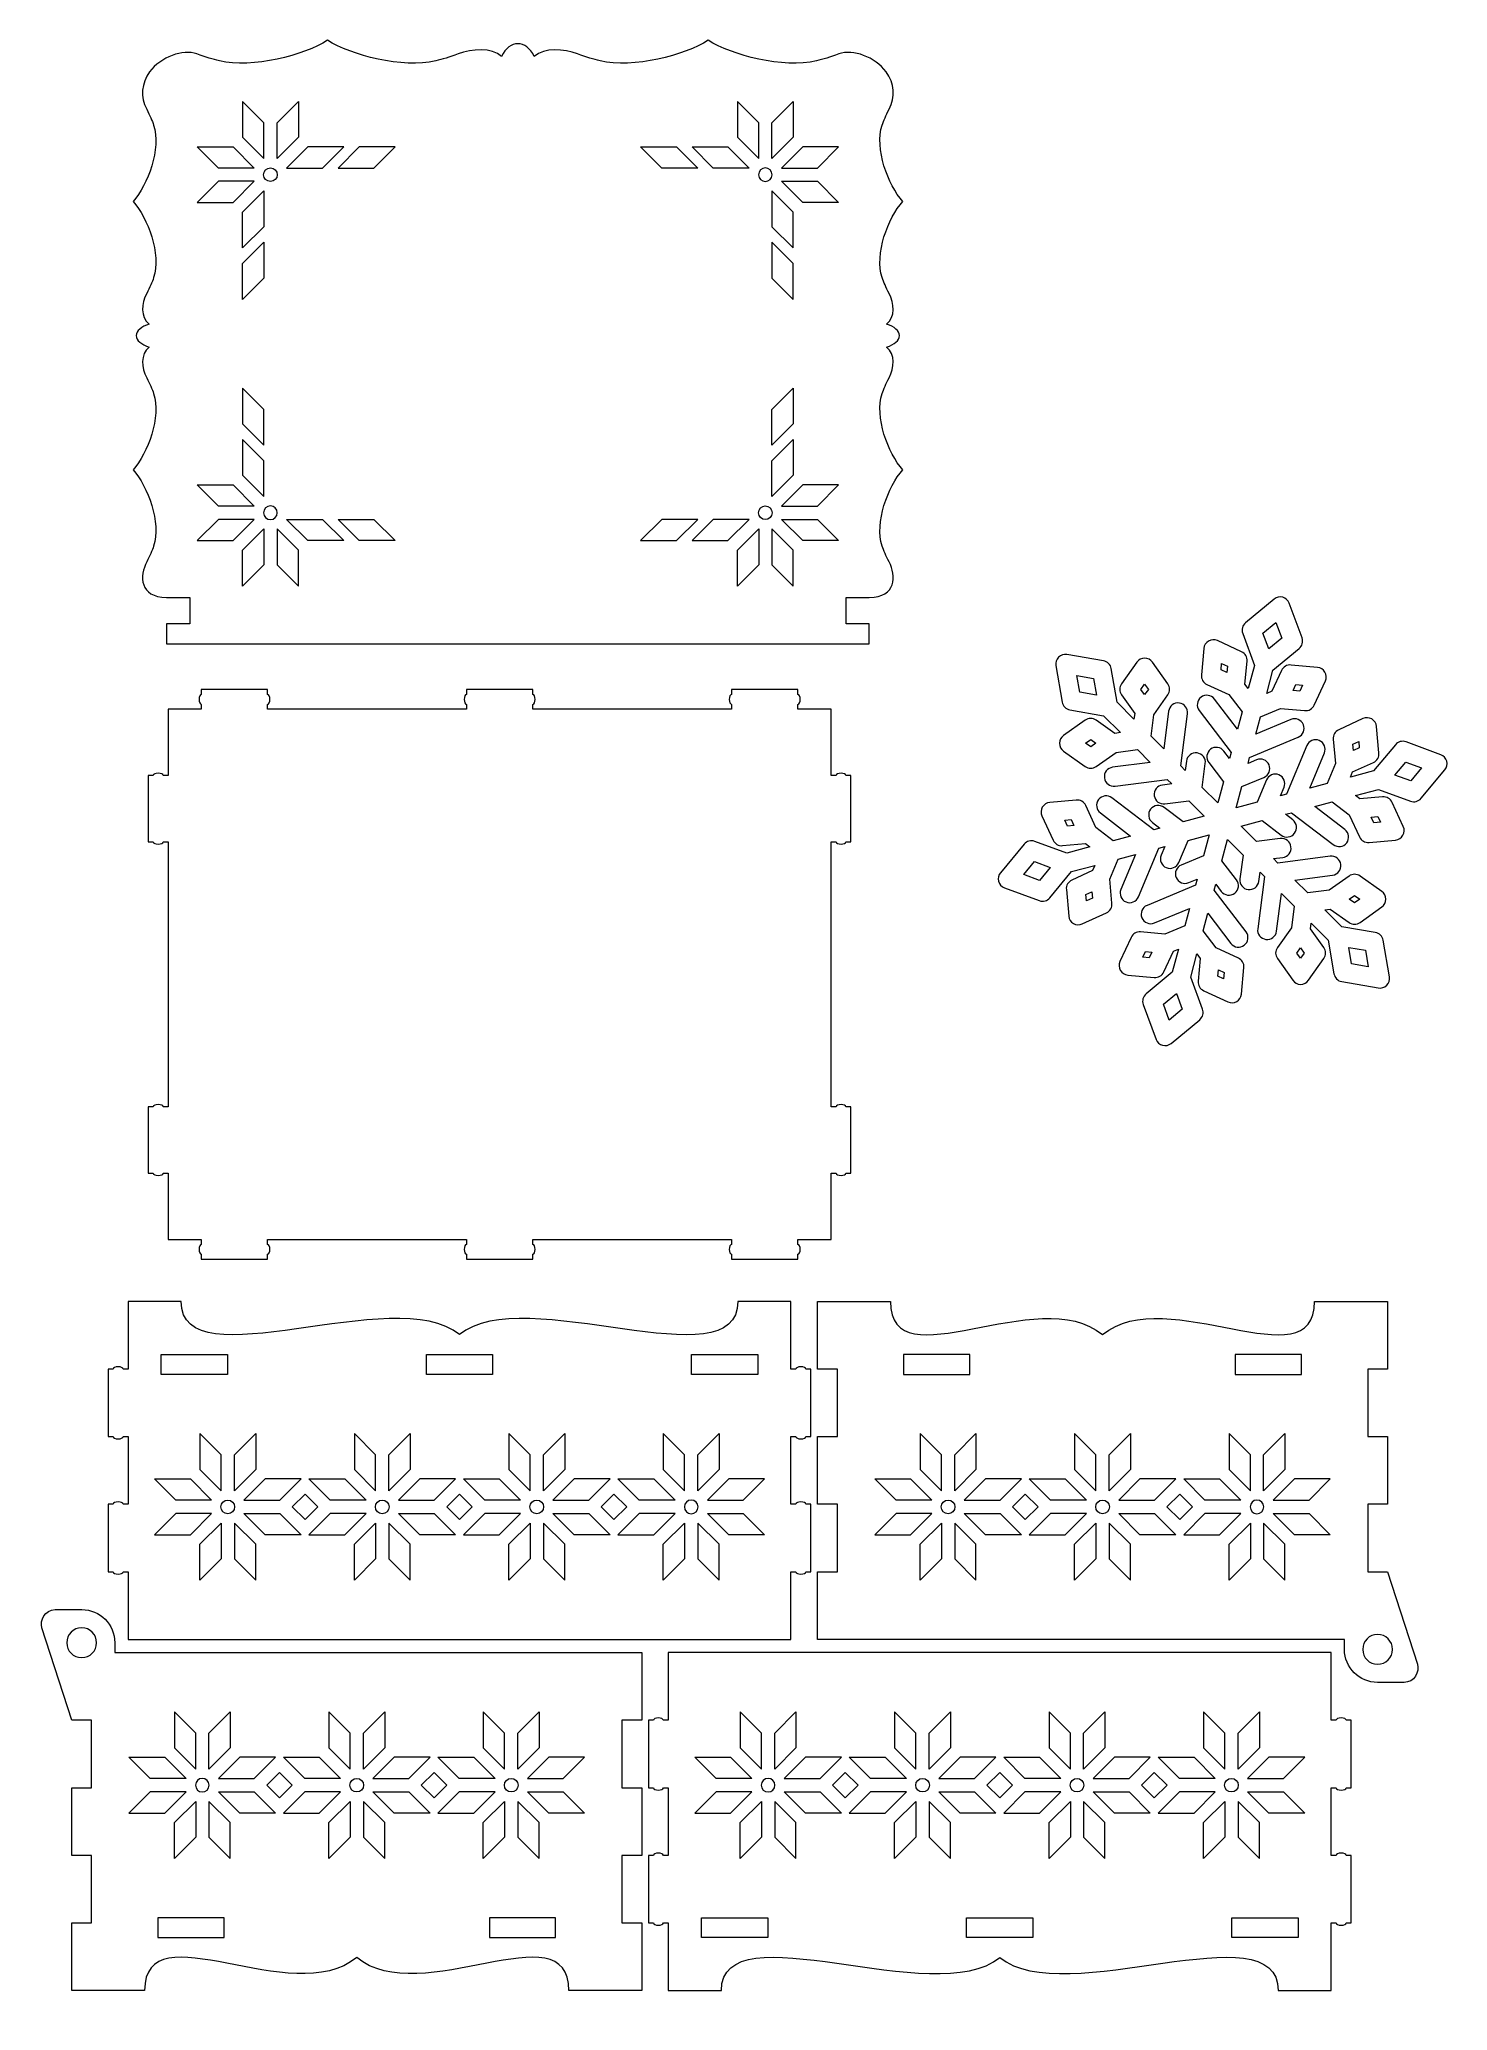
# Model space of a CAD drawing. Header units: centimetres. Extents: x -21.3 to 21.2, y -30 to 29.5.
import ezdxf

# ---------------------------------------------------------------- set-up
doc = ezdxf.new("R2010")
doc.units = ezdxf.units.CM
doc.header["$MEASUREMENT"] = 0
doc.layers.add('layer 1', color=7, linetype='Continuous')

msp = doc.modelspace()

# ---------------------------------------------------------------- linework, layer by layer
at = {"layer": 'layer 1', "color": 250, "lineweight": 9}
for points, knots in [([(-17.42772, 12.61974), (-18.2493, 12.61974), (-18.2453, 13.27036), (-18.02772, 13.68958), (-18.02772, 13.68958), (-17.9318, 13.87444), (-17.86436, 14.03122), (-17.81864, 14.16702), (-17.81864, 14.16702), (-17.5816, 14.871), (-17.99242, 15.9706), (-18.44048, 16.46878), (-18.44048, 16.46878), (-17.99242, 16.96694), (-17.58158, 18.06654), (-17.81864, 18.77052), (-17.81864, 18.77052), (-17.86436, 18.90634), (-17.93178, 19.0631), (-18.02772, 19.24796), (-18.02772, 19.24796), (-18.1814, 19.54408), (-18.22852, 19.95562), (-17.95346, 20.1718), (-17.95346, 20.1718), (-18.18778, 20.24858), (-18.34054, 20.37634), (-18.34054, 20.51974), (-18.34054, 20.51974), (-18.34054, 20.66314), (-18.18778, 20.7909), (-17.95346, 20.86768), (-17.95346, 20.86768), (-18.22852, 21.08386), (-18.1814, 21.4954), (-18.02772, 21.79152), (-18.02772, 21.79152), (-17.93178, 21.97638), (-17.86436, 22.13314), (-17.81864, 22.26896), (-17.81864, 22.26896), (-17.58158, 22.97294), (-17.99242, 24.07254), (-18.44048, 24.5707), (-18.44048, 24.5707), (-17.99242, 25.06888), (-17.5816, 26.16848), (-17.81864, 26.87246), (-17.81864, 26.87246), (-17.86436, 27.00826), (-17.9318, 27.16504), (-18.02772, 27.3499), (-18.02772, 27.3499), (-18.22044, 27.72122), (-18.18822, 28.13944), (-17.93926, 28.47696), (-17.93926, 28.47696), (-17.60278, 28.9331), (-16.93962, 29.17664), (-16.51098, 29.01974), (-16.51098, 29.01974), (-16.24892, 28.92382), (-16.02664, 28.85638), (-15.8341, 28.81066), (-15.8341, 28.81066), (-14.83606, 28.57362), (-13.27714, 28.98444), (-12.57086, 29.4325), (-12.57086, 29.4325), (-11.8646, 28.98444), (-10.30568, 28.5736), (-9.30762, 28.81066), (-9.30762, 28.81066), (-9.11508, 28.85638), (-8.89282, 28.9238), (-8.63074, 29.01974), (-8.63074, 29.01974), (-8.21094, 29.17342), (-7.62748, 29.22054), (-7.321, 28.94548), (-7.321, 28.94548), (-7.08216, 29.4596), (-6.57328, 29.4596), (-6.33444, 28.94548), (-6.33444, 28.94548), (-6.02796, 29.22054), (-5.4445, 29.17342), (-5.0247, 29.01974), (-5.0247, 29.01974), (-4.76262, 28.9238), (-4.54036, 28.85638), (-4.34782, 28.81066), (-4.34782, 28.81066), (-3.34976, 28.5736), (-1.79084, 28.98444), (-1.08458, 29.4325), (-1.08458, 29.4325), (-0.3783, 28.98444), (1.18062, 28.57362), (2.17866, 28.81066), (2.17866, 28.81066), (2.3712, 28.85638), (2.59348, 28.92382), (2.85554, 29.01974), (2.85554, 29.01974), (3.28418, 29.17664), (3.94734, 28.9331), (4.28382, 28.47696), (4.28382, 28.47696), (4.53278, 28.13944), (4.565, 27.72122), (4.37228, 27.3499), (4.37228, 27.3499), (4.27636, 27.16504), (4.20892, 27.00826), (4.1632, 26.87246), (4.1632, 26.87246), (3.92616, 26.16848), (4.33698, 25.06888), (4.78504, 24.5707), (4.78504, 24.5707), (4.33698, 24.07254), (3.92614, 22.97294), (4.1632, 22.26896), (4.1632, 22.26896), (4.20892, 22.13314), (4.27634, 21.97638), (4.37228, 21.79152), (4.37228, 21.79152), (4.52596, 21.4954), (4.57308, 21.08386), (4.29802, 20.86768), (4.29802, 20.86768), (4.53234, 20.7909), (4.6851, 20.66314), (4.6851, 20.51974), (4.6851, 20.51974), (4.6851, 20.37634), (4.53234, 20.24858), (4.29802, 20.1718), (4.29802, 20.1718), (4.57308, 19.95562), (4.52596, 19.54408), (4.37228, 19.24796), (4.37228, 19.24796), (4.27634, 19.0631), (4.20892, 18.90634), (4.1632, 18.77052), (4.1632, 18.77052), (3.92614, 18.06654), (4.33698, 16.96694), (4.78504, 16.46878), (4.78504, 16.46878), (4.33698, 15.9706), (3.92616, 14.871), (4.1632, 14.16702), (4.1632, 14.16702), (4.20892, 14.03122), (4.27636, 13.87444), (4.37228, 13.68958), (4.37228, 13.68958), (4.58986, 13.27036), (4.59386, 12.61974), (3.77228, 12.61974), (3.77228, 12.61974), (3.77228, 12.61974), (3.07228, 12.61974), (3.07228, 12.61974), (3.07228, 12.61974), (3.07228, 12.61974), (3.07228, 11.81974), (3.07228, 11.81974), (3.07228, 11.81974), (3.07228, 11.81974), (3.77228, 11.81974), (3.77228, 11.81974), (3.77228, 11.81974), (3.77228, 11.81974), (3.77228, 11.21974), (3.77228, 11.21974), (3.77228, 11.21974), (3.77228, 11.21974), (-17.42772, 11.21974), (-17.42772, 11.21974), (-17.42772, 11.21974), (-17.42772, 11.21974), (-17.42772, 11.81974), (-17.42772, 11.81974), (-17.42772, 11.81974), (-17.42772, 11.81974), (-16.72772, 11.81974), (-16.72772, 11.81974), (-16.72772, 11.81974), (-16.72772, 11.81974), (-16.72772, 12.61974), (-16.72772, 12.61974), (-16.72772, 12.61974), (-16.72772, 12.61974), (-17.42772, 12.61974), (-17.42772, 12.61974)], [0, 0, 0, 0, 0.01960784, 0.01960784, 0.01960784, 0.01960784, 0.03921569, 0.03921569, 0.03921569, 0.03921569, 0.05882353, 0.05882353, 0.05882353, 0.05882353, 0.07843137, 0.07843137, 0.07843137, 0.07843137, 0.09803922, 0.09803922, 0.09803922, 0.09803922, 0.11764706, 0.11764706, 0.11764706, 0.11764706, 0.1372549, 0.1372549, 0.1372549, 0.1372549, 0.15686275, 0.15686275, 0.15686275, 0.15686275, 0.17647059, 0.17647059, 0.17647059, 0.17647059, 0.19607843, 0.19607843, 0.19607843, 0.19607843, 0.21568627, 0.21568627, 0.21568627, 0.21568627, 0.23529412, 0.23529412, 0.23529412, 0.23529412, 0.25490196, 0.25490196, 0.25490196, 0.25490196, 0.2745098, 0.2745098, 0.2745098, 0.2745098, 0.29411765, 0.29411765, 0.29411765, 0.29411765, 0.31372549, 0.31372549, 0.31372549, 0.31372549, 0.33333333, 0.33333333, 0.33333333, 0.33333333, 0.35294118, 0.35294118, 0.35294118, 0.35294118, 0.37254902, 0.37254902, 0.37254902, 0.37254902, 0.39215686, 0.39215686, 0.39215686, 0.39215686, 0.41176471, 0.41176471, 0.41176471, 0.41176471, 0.43137255, 0.43137255, 0.43137255, 0.43137255, 0.45098039, 0.45098039, 0.45098039, 0.45098039, 0.47058824, 0.47058824, 0.47058824, 0.47058824, 0.49019608, 0.49019608, 0.49019608, 0.49019608, 0.50980392, 0.50980392, 0.50980392, 0.50980392, 0.52941176, 0.52941176, 0.52941176, 0.52941176, 0.54901961, 0.54901961, 0.54901961, 0.54901961, 0.56862745, 0.56862745, 0.56862745, 0.56862745, 0.58823529, 0.58823529, 0.58823529, 0.58823529, 0.60784314, 0.60784314, 0.60784314, 0.60784314, 0.62745098, 0.62745098, 0.62745098, 0.62745098, 0.64705882, 0.64705882, 0.64705882, 0.64705882, 0.66666667, 0.66666667, 0.66666667, 0.66666667, 0.68627451, 0.68627451, 0.68627451, 0.68627451, 0.70588235, 0.70588235, 0.70588235, 0.70588235, 0.7254902, 0.7254902, 0.7254902, 0.7254902, 0.74509804, 0.74509804, 0.74509804, 0.74509804, 0.76470588, 0.76470588, 0.76470588, 0.76470588, 0.78431373, 0.78431373, 0.78431373, 0.78431373, 0.80392157, 0.80392157, 0.80392157, 0.80392157, 0.82352941, 0.82352941, 0.82352941, 0.82352941, 0.84313725, 0.84313725, 0.84313725, 0.84313725, 0.8627451, 0.8627451, 0.8627451, 0.8627451, 0.88235294, 0.88235294, 0.88235294, 0.88235294, 0.90196078, 0.90196078, 0.90196078, 0.90196078, 0.92156863, 0.92156863, 0.92156863, 0.92156863, 0.94117647, 0.94117647, 0.94117647, 0.94117647, 0.96078431, 0.96078431, 0.96078431, 0.96078431, 1, 1, 1, 1]), ([(-15.13532, 26.50712), (-15.13532, 26.50712), (-15.13532, 27.58852), (-15.13532, 27.58852), (-15.13532, 27.58852), (-15.13532, 27.58852), (-14.49286, 26.94606), (-14.49286, 26.94606), (-14.49286, 26.94606), (-14.49286, 26.94606), (-14.49286, 25.86466), (-14.49286, 25.86466), (-14.49286, 25.86466), (-14.49286, 25.86466), (-15.13532, 26.50712), (-15.13532, 26.50712)], [0, 0, 0, 0, 0.2, 0.2, 0.2, 0.2, 0.4, 0.4, 0.4, 0.4, 0.6, 0.6, 0.6, 0.6, 1, 1, 1, 1]), ([(-13.4504, 26.50712), (-13.4504, 26.50712), (-13.4504, 27.58852), (-13.4504, 27.58852), (-13.4504, 27.58852), (-13.4504, 27.58852), (-14.09286, 26.94606), (-14.09286, 26.94606), (-14.09286, 26.94606), (-14.09286, 26.94606), (-14.09286, 25.86466), (-14.09286, 25.86466), (-14.09286, 25.86466), (-14.09286, 25.86466), (-13.4504, 26.50712), (-13.4504, 26.50712)], [0, 0, 0, 0, 0.2, 0.2, 0.2, 0.2, 0.4, 0.4, 0.4, 0.4, 0.6, 0.6, 0.6, 0.6, 1, 1, 1, 1]), ([(-0.205, 26.50712), (-0.205, 26.50712), (-0.205, 27.58852), (-0.205, 27.58852), (-0.205, 27.58852), (-0.205, 27.58852), (0.43746, 26.94606), (0.43746, 26.94606), (0.43746, 26.94606), (0.43746, 26.94606), (0.43746, 25.86466), (0.43746, 25.86466), (0.43746, 25.86466), (0.43746, 25.86466), (-0.205, 26.50712), (-0.205, 26.50712)], [0, 0, 0, 0, 0.2, 0.2, 0.2, 0.2, 0.4, 0.4, 0.4, 0.4, 0.6, 0.6, 0.6, 0.6, 1, 1, 1, 1]), ([(1.47992, 26.50712), (1.47992, 26.50712), (1.47992, 27.58852), (1.47992, 27.58852), (1.47992, 27.58852), (1.47992, 27.58852), (0.83746, 26.94606), (0.83746, 26.94606), (0.83746, 26.94606), (0.83746, 26.94606), (0.83746, 25.86466), (0.83746, 25.86466), (0.83746, 25.86466), (0.83746, 25.86466), (1.47992, 26.50712), (1.47992, 26.50712)], [0, 0, 0, 0, 0.2, 0.2, 0.2, 0.2, 0.4, 0.4, 0.4, 0.4, 0.6, 0.6, 0.6, 0.6, 1, 1, 1, 1]), ([(-15.4234, 26.21904), (-15.4234, 26.21904), (-16.5048, 26.21904), (-16.5048, 26.21904), (-16.5048, 26.21904), (-16.5048, 26.21904), (-15.86234, 25.57658), (-15.86234, 25.57658), (-15.86234, 25.57658), (-15.86234, 25.57658), (-14.78094, 25.57658), (-14.78094, 25.57658), (-14.78094, 25.57658), (-14.78094, 25.57658), (-15.4234, 26.21904), (-15.4234, 26.21904)], [0, 0, 0, 0, 0.2, 0.2, 0.2, 0.2, 0.4, 0.4, 0.4, 0.4, 0.6, 0.6, 0.6, 0.6, 1, 1, 1, 1]), ([(-13.1623, 26.21904), (-13.1623, 26.21904), (-12.08092, 26.21904), (-12.08092, 26.21904), (-12.08092, 26.21904), (-12.08092, 26.21904), (-12.7234, 25.57658), (-12.7234, 25.57658), (-12.7234, 25.57658), (-12.7234, 25.57658), (-13.8048, 25.57658), (-13.8048, 25.57658), (-13.8048, 25.57658), (-13.8048, 25.57658), (-13.1623, 26.21904), (-13.1623, 26.21904)], [0, 0, 0, 0, 0.2, 0.2, 0.2, 0.2, 0.4, 0.4, 0.4, 0.4, 0.6, 0.6, 0.6, 0.6, 1, 1, 1, 1]), ([(-11.6123, 26.21904), (-11.6123, 26.21904), (-10.5309, 26.21904), (-10.5309, 26.21904), (-10.5309, 26.21904), (-10.5309, 26.21904), (-11.17338, 25.57658), (-11.17338, 25.57658), (-11.17338, 25.57658), (-11.17338, 25.57658), (-12.2548, 25.57658), (-12.2548, 25.57658), (-12.2548, 25.57658), (-12.2548, 25.57658), (-11.6123, 26.21904), (-11.6123, 26.21904)], [0, 0, 0, 0, 0.2, 0.2, 0.2, 0.2, 0.4, 0.4, 0.4, 0.4, 0.6, 0.6, 0.6, 0.6, 1, 1, 1, 1]), ([(-2.0431, 26.21904), (-2.0431, 26.21904), (-3.1245, 26.21904), (-3.1245, 26.21904), (-3.1245, 26.21904), (-3.1245, 26.21904), (-2.48202, 25.57658), (-2.48202, 25.57658), (-2.48202, 25.57658), (-2.48202, 25.57658), (-1.4006, 25.57658), (-1.4006, 25.57658), (-1.4006, 25.57658), (-1.4006, 25.57658), (-2.0431, 26.21904), (-2.0431, 26.21904)], [0, 0, 0, 0, 0.2, 0.2, 0.2, 0.2, 0.4, 0.4, 0.4, 0.4, 0.6, 0.6, 0.6, 0.6, 1, 1, 1, 1]), ([(-0.4931, 26.21904), (-0.4931, 26.21904), (-1.57448, 26.21904), (-1.57448, 26.21904), (-1.57448, 26.21904), (-1.57448, 26.21904), (-0.932, 25.57658), (-0.932, 25.57658), (-0.932, 25.57658), (-0.932, 25.57658), (0.1494, 25.57658), (0.1494, 25.57658), (0.1494, 25.57658), (0.1494, 25.57658), (-0.4931, 26.21904), (-0.4931, 26.21904)], [0, 0, 0, 0, 0.2, 0.2, 0.2, 0.2, 0.4, 0.4, 0.4, 0.4, 0.6, 0.6, 0.6, 0.6, 1, 1, 1, 1]), ([(1.768, 26.21904), (1.768, 26.21904), (2.8494, 26.21904), (2.8494, 26.21904), (2.8494, 26.21904), (2.8494, 26.21904), (2.20694, 25.57658), (2.20694, 25.57658), (2.20694, 25.57658), (2.20694, 25.57658), (1.12554, 25.57658), (1.12554, 25.57658), (1.12554, 25.57658), (1.12554, 25.57658), (1.768, 26.21904), (1.768, 26.21904)], [0, 0, 0, 0, 0.2, 0.2, 0.2, 0.2, 0.4, 0.4, 0.4, 0.4, 0.6, 0.6, 0.6, 0.6, 1, 1, 1, 1]), ([(-15.4234, 24.53412), (-15.4234, 24.53412), (-16.5048, 24.53412), (-16.5048, 24.53412), (-16.5048, 24.53412), (-16.5048, 24.53412), (-15.86234, 25.17658), (-15.86234, 25.17658), (-15.86234, 25.17658), (-15.86234, 25.17658), (-14.78094, 25.17658), (-14.78094, 25.17658), (-14.78094, 25.17658), (-14.78094, 25.17658), (-15.4234, 24.53412), (-15.4234, 24.53412)], [0, 0, 0, 0, 0.2, 0.2, 0.2, 0.2, 0.4, 0.4, 0.4, 0.4, 0.6, 0.6, 0.6, 0.6, 1, 1, 1, 1]), ([(-14.29286, 25.17056), (-14.17908, 25.17056), (-14.08684, 25.2628), (-14.08684, 25.37658), (-14.08684, 25.37658), (-14.08684, 25.49036), (-14.17908, 25.5826), (-14.29286, 25.5826), (-14.29286, 25.5826), (-14.40664, 25.5826), (-14.49888, 25.49036), (-14.49888, 25.37658), (-14.49888, 25.37658), (-14.49888, 25.2628), (-14.40664, 25.17056), (-14.29286, 25.17056)], [0, 0, 0, 0, 0.2, 0.2, 0.2, 0.2, 0.4, 0.4, 0.4, 0.4, 0.6, 0.6, 0.6, 0.6, 1, 1, 1, 1]), ([(0.63746, 25.17056), (0.52368, 25.17056), (0.43144, 25.2628), (0.43144, 25.37658), (0.43144, 25.37658), (0.43144, 25.49036), (0.52368, 25.5826), (0.63746, 25.5826), (0.63746, 25.5826), (0.75124, 25.5826), (0.84348, 25.49036), (0.84348, 25.37658), (0.84348, 25.37658), (0.84348, 25.2628), (0.75124, 25.17056), (0.63746, 25.17056)], [0, 0, 0, 0, 0.2, 0.2, 0.2, 0.2, 0.4, 0.4, 0.4, 0.4, 0.6, 0.6, 0.6, 0.6, 1, 1, 1, 1]), ([(1.768, 24.53412), (1.768, 24.53412), (2.8494, 24.53412), (2.8494, 24.53412), (2.8494, 24.53412), (2.8494, 24.53412), (2.20694, 25.17658), (2.20694, 25.17658), (2.20694, 25.17658), (2.20694, 25.17658), (1.12554, 25.17658), (1.12554, 25.17658), (1.12554, 25.17658), (1.12554, 25.17658), (1.768, 24.53412), (1.768, 24.53412)], [0, 0, 0, 0, 0.2, 0.2, 0.2, 0.2, 0.4, 0.4, 0.4, 0.4, 0.6, 0.6, 0.6, 0.6, 1, 1, 1, 1]), ([(-15.13532, 24.24604), (-15.13532, 24.24604), (-15.13532, 23.16464), (-15.13532, 23.16464), (-15.13532, 23.16464), (-15.13532, 23.16464), (-14.49286, 23.8071), (-14.49286, 23.8071), (-14.49286, 23.8071), (-14.49286, 23.8071), (-14.49286, 24.8885), (-14.49286, 24.8885), (-14.49286, 24.8885), (-14.49286, 24.8885), (-15.13532, 24.24604), (-15.13532, 24.24604)], [0, 0, 0, 0, 0.2, 0.2, 0.2, 0.2, 0.4, 0.4, 0.4, 0.4, 0.6, 0.6, 0.6, 0.6, 1, 1, 1, 1]), ([(1.47992, 24.24604), (1.47992, 24.24604), (1.47992, 23.16464), (1.47992, 23.16464), (1.47992, 23.16464), (1.47992, 23.16464), (0.83746, 23.8071), (0.83746, 23.8071), (0.83746, 23.8071), (0.83746, 23.8071), (0.83746, 24.8885), (0.83746, 24.8885), (0.83746, 24.8885), (0.83746, 24.8885), (1.47992, 24.24604), (1.47992, 24.24604)], [0, 0, 0, 0, 0.2, 0.2, 0.2, 0.2, 0.4, 0.4, 0.4, 0.4, 0.6, 0.6, 0.6, 0.6, 1, 1, 1, 1]), ([(-15.13532, 22.696), (-15.13532, 22.696), (-15.13532, 21.6146), (-15.13532, 21.6146), (-15.13532, 21.6146), (-15.13532, 21.6146), (-14.49286, 22.25708), (-14.49286, 22.25708), (-14.49286, 22.25708), (-14.49286, 22.25708), (-14.49286, 23.33848), (-14.49286, 23.33848), (-14.49286, 23.33848), (-14.49286, 23.33848), (-15.13532, 22.696), (-15.13532, 22.696)], [0, 0, 0, 0, 0.2, 0.2, 0.2, 0.2, 0.4, 0.4, 0.4, 0.4, 0.6, 0.6, 0.6, 0.6, 1, 1, 1, 1]), ([(1.47992, 22.696), (1.47992, 22.696), (1.47992, 21.6146), (1.47992, 21.6146), (1.47992, 21.6146), (1.47992, 21.6146), (0.83746, 22.25708), (0.83746, 22.25708), (0.83746, 22.25708), (0.83746, 22.25708), (0.83746, 23.33848), (0.83746, 23.33848), (0.83746, 23.33848), (0.83746, 23.33848), (1.47992, 22.696), (1.47992, 22.696)], [0, 0, 0, 0, 0.2, 0.2, 0.2, 0.2, 0.4, 0.4, 0.4, 0.4, 0.6, 0.6, 0.6, 0.6, 1, 1, 1, 1]), ([(-15.13534, 17.85476), (-15.13534, 17.85476), (-15.13534, 18.93616), (-15.13534, 18.93616), (-15.13534, 18.93616), (-15.13534, 18.93616), (-14.49288, 18.29368), (-14.49288, 18.29368), (-14.49288, 18.29368), (-14.49288, 18.29368), (-14.49288, 17.21228), (-14.49288, 17.21228), (-14.49288, 17.21228), (-14.49288, 17.21228), (-15.13534, 17.85476), (-15.13534, 17.85476)], [0, 0, 0, 0, 0.2, 0.2, 0.2, 0.2, 0.4, 0.4, 0.4, 0.4, 0.6, 0.6, 0.6, 0.6, 1, 1, 1, 1]), ([(1.4799, 17.85476), (1.4799, 17.85476), (1.4799, 18.93616), (1.4799, 18.93616), (1.4799, 18.93616), (1.4799, 18.93616), (0.83744, 18.29368), (0.83744, 18.29368), (0.83744, 18.29368), (0.83744, 18.29368), (0.83744, 17.21228), (0.83744, 17.21228), (0.83744, 17.21228), (0.83744, 17.21228), (1.4799, 17.85476), (1.4799, 17.85476)], [0, 0, 0, 0, 0.2, 0.2, 0.2, 0.2, 0.4, 0.4, 0.4, 0.4, 0.6, 0.6, 0.6, 0.6, 1, 1, 1, 1]), ([(-15.13534, 16.30472), (-15.13534, 16.30472), (-15.13534, 17.38612), (-15.13534, 17.38612), (-15.13534, 17.38612), (-15.13534, 17.38612), (-14.49288, 16.74366), (-14.49288, 16.74366), (-14.49288, 16.74366), (-14.49288, 16.74366), (-14.49288, 15.66226), (-14.49288, 15.66226), (-14.49288, 15.66226), (-14.49288, 15.66226), (-15.13534, 16.30472), (-15.13534, 16.30472)], [0, 0, 0, 0, 0.2, 0.2, 0.2, 0.2, 0.4, 0.4, 0.4, 0.4, 0.6, 0.6, 0.6, 0.6, 1, 1, 1, 1]), ([(1.4799, 16.30472), (1.4799, 16.30472), (1.4799, 17.38612), (1.4799, 17.38612), (1.4799, 17.38612), (1.4799, 17.38612), (0.83744, 16.74366), (0.83744, 16.74366), (0.83744, 16.74366), (0.83744, 16.74366), (0.83744, 15.66226), (0.83744, 15.66226), (0.83744, 15.66226), (0.83744, 15.66226), (1.4799, 16.30472), (1.4799, 16.30472)], [0, 0, 0, 0, 0.2, 0.2, 0.2, 0.2, 0.4, 0.4, 0.4, 0.4, 0.6, 0.6, 0.6, 0.6, 1, 1, 1, 1]), ([(-15.42342, 16.01664), (-15.42342, 16.01664), (-16.50482, 16.01664), (-16.50482, 16.01664), (-16.50482, 16.01664), (-16.50482, 16.01664), (-15.86236, 15.37418), (-15.86236, 15.37418), (-15.86236, 15.37418), (-15.86236, 15.37418), (-14.78096, 15.37418), (-14.78096, 15.37418), (-14.78096, 15.37418), (-14.78096, 15.37418), (-15.42342, 16.01664), (-15.42342, 16.01664)], [0, 0, 0, 0, 0.2, 0.2, 0.2, 0.2, 0.4, 0.4, 0.4, 0.4, 0.6, 0.6, 0.6, 0.6, 1, 1, 1, 1]), ([(1.76798, 16.01664), (1.76798, 16.01664), (2.84938, 16.01664), (2.84938, 16.01664), (2.84938, 16.01664), (2.84938, 16.01664), (2.20692, 15.37418), (2.20692, 15.37418), (2.20692, 15.37418), (2.20692, 15.37418), (1.12552, 15.37418), (1.12552, 15.37418), (1.12552, 15.37418), (1.12552, 15.37418), (1.76798, 16.01664), (1.76798, 16.01664)], [0, 0, 0, 0, 0.2, 0.2, 0.2, 0.2, 0.4, 0.4, 0.4, 0.4, 0.6, 0.6, 0.6, 0.6, 1, 1, 1, 1]), ([(-15.42342, 14.33172), (-15.42342, 14.33172), (-16.50482, 14.33172), (-16.50482, 14.33172), (-16.50482, 14.33172), (-16.50482, 14.33172), (-15.86236, 14.97418), (-15.86236, 14.97418), (-15.86236, 14.97418), (-15.86236, 14.97418), (-14.78096, 14.97418), (-14.78096, 14.97418), (-14.78096, 14.97418), (-14.78096, 14.97418), (-15.42342, 14.33172), (-15.42342, 14.33172)], [0, 0, 0, 0, 0.2, 0.2, 0.2, 0.2, 0.4, 0.4, 0.4, 0.4, 0.6, 0.6, 0.6, 0.6, 1, 1, 1, 1]), ([(-14.29288, 15.3802), (-14.1791, 15.3802), (-14.08686, 15.28796), (-14.08686, 15.17418), (-14.08686, 15.17418), (-14.08686, 15.0604), (-14.1791, 14.96816), (-14.29288, 14.96816), (-14.29288, 14.96816), (-14.40666, 14.96816), (-14.4989, 15.0604), (-14.4989, 15.17418), (-14.4989, 15.17418), (-14.4989, 15.28796), (-14.40666, 15.3802), (-14.29288, 15.3802)], [0, 0, 0, 0, 0.2, 0.2, 0.2, 0.2, 0.4, 0.4, 0.4, 0.4, 0.6, 0.6, 0.6, 0.6, 1, 1, 1, 1]), ([(-13.16232, 14.33172), (-13.16232, 14.33172), (-12.08094, 14.33172), (-12.08094, 14.33172), (-12.08094, 14.33172), (-12.08094, 14.33172), (-12.72342, 14.97418), (-12.72342, 14.97418), (-12.72342, 14.97418), (-12.72342, 14.97418), (-13.80482, 14.97418), (-13.80482, 14.97418), (-13.80482, 14.97418), (-13.80482, 14.97418), (-13.16232, 14.33172), (-13.16232, 14.33172)], [0, 0, 0, 0, 0.2, 0.2, 0.2, 0.2, 0.4, 0.4, 0.4, 0.4, 0.6, 0.6, 0.6, 0.6, 1, 1, 1, 1]), ([(-11.61232, 14.33172), (-11.61232, 14.33172), (-10.53092, 14.33172), (-10.53092, 14.33172), (-10.53092, 14.33172), (-10.53092, 14.33172), (-11.1734, 14.97418), (-11.1734, 14.97418), (-11.1734, 14.97418), (-11.1734, 14.97418), (-12.25482, 14.97418), (-12.25482, 14.97418), (-12.25482, 14.97418), (-12.25482, 14.97418), (-11.61232, 14.33172), (-11.61232, 14.33172)], [0, 0, 0, 0, 0.2, 0.2, 0.2, 0.2, 0.4, 0.4, 0.4, 0.4, 0.6, 0.6, 0.6, 0.6, 1, 1, 1, 1]), ([(-2.04312, 14.33172), (-2.04312, 14.33172), (-3.12452, 14.33172), (-3.12452, 14.33172), (-3.12452, 14.33172), (-3.12452, 14.33172), (-2.48204, 14.97418), (-2.48204, 14.97418), (-2.48204, 14.97418), (-2.48204, 14.97418), (-1.40062, 14.97418), (-1.40062, 14.97418), (-1.40062, 14.97418), (-1.40062, 14.97418), (-2.04312, 14.33172), (-2.04312, 14.33172)], [0, 0, 0, 0, 0.2, 0.2, 0.2, 0.2, 0.4, 0.4, 0.4, 0.4, 0.6, 0.6, 0.6, 0.6, 1, 1, 1, 1]), ([(-0.49312, 14.33172), (-0.49312, 14.33172), (-1.5745, 14.33172), (-1.5745, 14.33172), (-1.5745, 14.33172), (-1.5745, 14.33172), (-0.93202, 14.97418), (-0.93202, 14.97418), (-0.93202, 14.97418), (-0.93202, 14.97418), (0.14938, 14.97418), (0.14938, 14.97418), (0.14938, 14.97418), (0.14938, 14.97418), (-0.49312, 14.33172), (-0.49312, 14.33172)], [0, 0, 0, 0, 0.2, 0.2, 0.2, 0.2, 0.4, 0.4, 0.4, 0.4, 0.6, 0.6, 0.6, 0.6, 1, 1, 1, 1]), ([(0.63744, 15.3802), (0.52366, 15.3802), (0.43142, 15.28796), (0.43142, 15.17418), (0.43142, 15.17418), (0.43142, 15.0604), (0.52366, 14.96816), (0.63744, 14.96816), (0.63744, 14.96816), (0.75122, 14.96816), (0.84346, 15.0604), (0.84346, 15.17418), (0.84346, 15.17418), (0.84346, 15.28796), (0.75122, 15.3802), (0.63744, 15.3802)], [0, 0, 0, 0, 0.2, 0.2, 0.2, 0.2, 0.4, 0.4, 0.4, 0.4, 0.6, 0.6, 0.6, 0.6, 1, 1, 1, 1]), ([(1.76798, 14.33172), (1.76798, 14.33172), (2.84938, 14.33172), (2.84938, 14.33172), (2.84938, 14.33172), (2.84938, 14.33172), (2.20692, 14.97418), (2.20692, 14.97418), (2.20692, 14.97418), (2.20692, 14.97418), (1.12552, 14.97418), (1.12552, 14.97418), (1.12552, 14.97418), (1.12552, 14.97418), (1.76798, 14.33172), (1.76798, 14.33172)], [0, 0, 0, 0, 0.2, 0.2, 0.2, 0.2, 0.4, 0.4, 0.4, 0.4, 0.6, 0.6, 0.6, 0.6, 1, 1, 1, 1]), ([(-15.13534, 14.04364), (-15.13534, 14.04364), (-15.13534, 12.96224), (-15.13534, 12.96224), (-15.13534, 12.96224), (-15.13534, 12.96224), (-14.49288, 13.6047), (-14.49288, 13.6047), (-14.49288, 13.6047), (-14.49288, 13.6047), (-14.49288, 14.6861), (-14.49288, 14.6861), (-14.49288, 14.6861), (-14.49288, 14.6861), (-15.13534, 14.04364), (-15.13534, 14.04364)], [0, 0, 0, 0, 0.2, 0.2, 0.2, 0.2, 0.4, 0.4, 0.4, 0.4, 0.6, 0.6, 0.6, 0.6, 1, 1, 1, 1]), ([(-13.45042, 14.04364), (-13.45042, 14.04364), (-13.45042, 12.96224), (-13.45042, 12.96224), (-13.45042, 12.96224), (-13.45042, 12.96224), (-14.09288, 13.6047), (-14.09288, 13.6047), (-14.09288, 13.6047), (-14.09288, 13.6047), (-14.09288, 14.6861), (-14.09288, 14.6861), (-14.09288, 14.6861), (-14.09288, 14.6861), (-13.45042, 14.04364), (-13.45042, 14.04364)], [0, 0, 0, 0, 0.2, 0.2, 0.2, 0.2, 0.4, 0.4, 0.4, 0.4, 0.6, 0.6, 0.6, 0.6, 1, 1, 1, 1]), ([(-0.20502, 14.04364), (-0.20502, 14.04364), (-0.20502, 12.96224), (-0.20502, 12.96224), (-0.20502, 12.96224), (-0.20502, 12.96224), (0.43744, 13.6047), (0.43744, 13.6047), (0.43744, 13.6047), (0.43744, 13.6047), (0.43744, 14.6861), (0.43744, 14.6861), (0.43744, 14.6861), (0.43744, 14.6861), (-0.20502, 14.04364), (-0.20502, 14.04364)], [0, 0, 0, 0, 0.2, 0.2, 0.2, 0.2, 0.4, 0.4, 0.4, 0.4, 0.6, 0.6, 0.6, 0.6, 1, 1, 1, 1]), ([(1.4799, 14.04364), (1.4799, 14.04364), (1.4799, 12.96224), (1.4799, 12.96224), (1.4799, 12.96224), (1.4799, 12.96224), (0.83744, 13.6047), (0.83744, 13.6047), (0.83744, 13.6047), (0.83744, 13.6047), (0.83744, 14.6861), (0.83744, 14.6861), (0.83744, 14.6861), (0.83744, 14.6861), (1.4799, 14.04364), (1.4799, 14.04364)], [0, 0, 0, 0, 0.2, 0.2, 0.2, 0.2, 0.4, 0.4, 0.4, 0.4, 0.6, 0.6, 0.6, 0.6, 1, 1, 1, 1]), ([(15.47894, 6.43953), (15.47894, 6.43953), (15.75749, 7.10787), (15.75749, 7.10787), (15.75749, 7.10787), (15.81844, 7.25413), (15.98744, 7.32371), (16.13368, 7.26274), (16.13368, 7.26274), (16.27994, 7.20179), (16.34951, 7.03279), (16.28855, 6.88656), (16.28855, 6.88656), (16.28855, 6.88656), (16.18059, 6.62755), (16.18059, 6.62755), (16.18059, 6.62755), (16.18059, 6.62755), (16.36181, 6.6761), (16.36181, 6.6761), (16.36181, 6.6761), (16.36181, 6.6761), (16.97334, 8.14338), (16.97334, 8.14338), (16.97334, 8.14338), (17.03429, 8.28962), (17.20329, 8.35919), (17.34954, 8.29823), (17.34954, 8.29823), (17.49578, 8.23728), (17.56536, 8.06828), (17.50439, 7.92203), (17.50439, 7.92203), (17.50439, 7.92203), (17.06347, 6.8641), (17.06347, 6.8641), (17.06347, 6.8641), (17.06347, 6.8641), (17.58955, 7.00507), (17.58955, 7.00507), (17.58955, 7.00507), (17.58955, 7.00507), (17.84065, 7.60747), (17.84065, 7.60747), (17.84065, 7.60747), (17.84065, 7.60747), (17.77342, 8.33691), (17.77342, 8.33691), (17.77342, 8.33691), (17.76203, 8.46054), (17.82675, 8.57261), (17.93951, 8.62458), (17.93951, 8.62458), (17.93951, 8.62458), (18.66968, 8.96097), (18.66968, 8.96097), (18.66968, 8.96097), (18.7572, 9.00129), (18.85044, 8.997), (18.93389, 8.94883), (18.93389, 8.94883), (19.01735, 8.90064), (19.06767, 8.82205), (19.07652, 8.72608), (19.07652, 8.72608), (19.07652, 8.72608), (19.15027, 7.92554), (19.15027, 7.92554), (19.15027, 7.92554), (19.16165, 7.80189), (19.09694, 7.68984), (18.98418, 7.63787), (18.98418, 7.63787), (18.98418, 7.63787), (18.35598, 7.34847), (18.35598, 7.34847), (18.35598, 7.34847), (18.35598, 7.34847), (18.29122, 7.19309), (18.29122, 7.19309), (18.29122, 7.19309), (18.29122, 7.19309), (18.98976, 7.38025), (18.98976, 7.38025), (18.98976, 7.38025), (18.98976, 7.38025), (19.64691, 8.17079), (19.64691, 8.17079), (19.64691, 8.17079), (19.72628, 8.26629), (19.85129, 8.29979), (19.96777, 8.25678), (19.96777, 8.25678), (19.96777, 8.25678), (21.01793, 7.86907), (21.01793, 7.86907), (21.01793, 7.86907), (21.10834, 7.83569), (21.17122, 7.76672), (21.19616, 7.67365), (21.19616, 7.67365), (21.22112, 7.58058), (21.20111, 7.48941), (21.13952, 7.41529), (21.13952, 7.41529), (21.13952, 7.41529), (20.42391, 6.55445), (20.42391, 6.55445), (20.42391, 6.55445), (20.34454, 6.45897), (20.21953, 6.42548), (20.10305, 6.46848), (20.10305, 6.46848), (20.10305, 6.46848), (19.13866, 6.82453), (19.13866, 6.82453), (19.13866, 6.82453), (19.13866, 6.82453), (18.44013, 6.63736), (18.44013, 6.63736), (18.44013, 6.63736), (18.44013, 6.63736), (18.5739, 6.53519), (18.5739, 6.53519), (18.5739, 6.53519), (18.5739, 6.53519), (19.26266, 6.59864), (19.26266, 6.59864), (19.26266, 6.59864), (19.38631, 6.61002), (19.49836, 6.54531), (19.55032, 6.43255), (19.55032, 6.43255), (19.55032, 6.43255), (19.88671, 5.70241), (19.88671, 5.70241), (19.88671, 5.70241), (19.92703, 5.61488), (19.92273, 5.52164), (19.87456, 5.4382), (19.87456, 5.4382), (19.82637, 5.35474), (19.74778, 5.30442), (19.65181, 5.29556), (19.65181, 5.29556), (19.65181, 5.29556), (18.85129, 5.2218), (18.85129, 5.2218), (18.85129, 5.2218), (18.72766, 5.21041), (18.61558, 5.27512), (18.56362, 5.38788), (18.56362, 5.38788), (18.56362, 5.38788), (18.25712, 6.05318), (18.25712, 6.05318), (18.25712, 6.05318), (18.25712, 6.05318), (17.73844, 6.44934), (17.73844, 6.44934), (17.73844, 6.44934), (17.73844, 6.44934), (17.21239, 6.30838), (17.21239, 6.30838), (17.21239, 6.30838), (17.21239, 6.30838), (18.1232, 5.61267), (18.1232, 5.61267), (18.1232, 5.61267), (18.24912, 5.51649), (18.27337, 5.33535), (18.17718, 5.20943), (18.17718, 5.20943), (18.081, 5.08352), (17.89986, 5.05927), (17.77395, 5.15545), (17.77395, 5.15545), (17.77395, 5.15545), (16.5107, 6.12037), (16.5107, 6.12037), (16.5107, 6.12037), (16.5107, 6.12037), (16.32952, 6.07182), (16.32952, 6.07182), (16.32952, 6.07182), (16.32952, 6.07182), (16.5525, 5.90151), (16.5525, 5.90151), (16.5525, 5.90151), (16.6784, 5.80533), (16.70267, 5.62419), (16.60648, 5.49827), (16.60648, 5.49827), (16.51031, 5.37237), (16.32916, 5.3481), (16.20325, 5.44428), (16.20325, 5.44428), (16.20325, 5.44428), (15.62783, 5.8838), (15.62783, 5.8838), (15.62783, 5.8838), (15.62783, 5.8838), (14.99042, 5.71301), (14.99042, 5.71301), (14.99042, 5.71301), (14.99042, 5.71301), (15.45704, 5.2464), (15.45704, 5.2464), (15.45704, 5.2464), (15.45704, 5.2464), (16.17512, 5.33932), (16.17512, 5.33932), (16.17512, 5.33932), (16.33226, 5.35966), (16.477, 5.24807), (16.49734, 5.09095), (16.49734, 5.09095), (16.51768, 4.93381), (16.40609, 4.78907), (16.24897, 4.76873), (16.24897, 4.76873), (16.24897, 4.76873), (15.97071, 4.73272), (15.97071, 4.73272), (15.97071, 4.73272), (15.97071, 4.73272), (16.10334, 4.60009), (16.10334, 4.60009), (16.10334, 4.60009), (16.10334, 4.60009), (17.6798, 4.80411), (17.6798, 4.80411), (17.6798, 4.80411), (17.83694, 4.82445), (17.98169, 4.71288), (18.00203, 4.55574), (18.00203, 4.55574), (18.02236, 4.3986), (17.91079, 4.25385), (17.75365, 4.23352), (17.75365, 4.23352), (17.75365, 4.23352), (16.61702, 4.08642), (16.61702, 4.08642), (16.61702, 4.08642), (16.61702, 4.08642), (17.00211, 3.70132), (17.00211, 3.70132), (17.00211, 3.70132), (17.00211, 3.70132), (17.64938, 3.78507), (17.64938, 3.78507), (17.64938, 3.78507), (17.64938, 3.78507), (18.24747, 4.20798), (18.24747, 4.20798), (18.24747, 4.20798), (18.34885, 4.27965), (18.47826, 4.27966), (18.57963, 4.20798), (18.57963, 4.20798), (18.57963, 4.20798), (19.23603, 3.74383), (19.23603, 3.74383), (19.23603, 3.74383), (19.31471, 3.68818), (19.35761, 3.60531), (19.35762, 3.50893), (19.35762, 3.50893), (19.35761, 3.41258), (19.31471, 3.32969), (19.23603, 3.27405), (19.23603, 3.27405), (19.23603, 3.27405), (18.57964, 2.80992), (18.57964, 2.80992), (18.57964, 2.80992), (18.47826, 2.73825), (18.34886, 2.73823), (18.24747, 2.80991), (18.24747, 2.80991), (18.24747, 2.80991), (17.68271, 3.20924), (17.68271, 3.20924), (17.68271, 3.20924), (17.68271, 3.20924), (17.51578, 3.18764), (17.51578, 3.18764), (17.51578, 3.18764), (17.51578, 3.18764), (18.02714, 2.67628), (18.02714, 2.67628), (18.02714, 2.67628), (18.02714, 2.67628), (19.04036, 2.50244), (19.04036, 2.50244), (19.04036, 2.50244), (19.16273, 2.48144), (19.25424, 2.38993), (19.27524, 2.26756), (19.27524, 2.26756), (19.27524, 2.26756), (19.46455, 1.16424), (19.46455, 1.16424), (19.46455, 1.16424), (19.48084, 1.06926), (19.45258, 0.9803), (19.38443, 0.91217), (19.38443, 0.91217), (19.3163, 0.84404), (19.22735, 0.81576), (19.13237, 0.83205), (19.13237, 0.83205), (19.13237, 0.83205), (18.02904, 1.02137), (18.02904, 1.02137), (18.02904, 1.02137), (17.90667, 1.04236), (17.81516, 1.13387), (17.79416, 1.25626), (17.79416, 1.25626), (17.79416, 1.25626), (17.62033, 2.26946), (17.62033, 2.26946), (17.62033, 2.26946), (17.62033, 2.26946), (17.10896, 2.78082), (17.10896, 2.78082), (17.10896, 2.78082), (17.10896, 2.78082), (17.08735, 2.61388), (17.08735, 2.61388), (17.08735, 2.61388), (17.08735, 2.61388), (17.48668, 2.04915), (17.48668, 2.04915), (17.48668, 2.04915), (17.55836, 1.94777), (17.55837, 1.81837), (17.48669, 1.71698), (17.48669, 1.71698), (17.48669, 1.71698), (17.02255, 1.06056), (17.02255, 1.06056), (17.02255, 1.06056), (16.9669, 0.98188), (16.88403, 0.93898), (16.78765, 0.93897), (16.78765, 0.93897), (16.6913, 0.93898), (16.60841, 0.98188), (16.55277, 1.06056), (16.55277, 1.06056), (16.55277, 1.06056), (16.08862, 1.71697), (16.08862, 1.71697), (16.08862, 1.71697), (16.01695, 1.81836), (16.01694, 1.94777), (16.08862, 2.04914), (16.08862, 2.04914), (16.08862, 2.04914), (16.51156, 2.64725), (16.51156, 2.64725), (16.51156, 2.64725), (16.51156, 2.64725), (16.5953, 3.29448), (16.5953, 3.29448), (16.5953, 3.29448), (16.5953, 3.29448), (16.21019, 3.67961), (16.21019, 3.67961), (16.21019, 3.67961), (16.21019, 3.67961), (16.06307, 2.54296), (16.06307, 2.54296), (16.06307, 2.54296), (16.04275, 2.38582), (15.89799, 2.27425), (15.74087, 2.29459), (15.74087, 2.29459), (15.58373, 2.31491), (15.47216, 2.45967), (15.4925, 2.61679), (15.4925, 2.61679), (15.4925, 2.61679), (15.69653, 4.19325), (15.69653, 4.19325), (15.69653, 4.19325), (15.69653, 4.19325), (15.56387, 4.32591), (15.56387, 4.32591), (15.56387, 4.32591), (15.56387, 4.32591), (15.52786, 4.04762), (15.52786, 4.04762), (15.52786, 4.04762), (15.50754, 3.8905), (15.36278, 3.77893), (15.20564, 3.79927), (15.20564, 3.79927), (15.04852, 3.81959), (14.93695, 3.96435), (14.95729, 4.12149), (14.95729, 4.12149), (14.95729, 4.12149), (15.05023, 4.83956), (15.05023, 4.83956), (15.05023, 4.83956), (15.05023, 4.83956), (14.58359, 5.3062), (14.58359, 5.3062), (14.58359, 5.3062), (14.58359, 5.3062), (14.41279, 4.66876), (14.41279, 4.66876), (14.41279, 4.66876), (14.41279, 4.66876), (14.85232, 4.09334), (14.85232, 4.09334), (14.85232, 4.09334), (14.94849, 3.96743), (14.92424, 3.7863), (14.79832, 3.69011), (14.79832, 3.69011), (14.67241, 3.59394), (14.49128, 3.61819), (14.39509, 3.74411), (14.39509, 3.74411), (14.39509, 3.74411), (14.22478, 3.96709), (14.22478, 3.96709), (14.22478, 3.96709), (14.22478, 3.96709), (14.17623, 3.7859), (14.17623, 3.7859), (14.17623, 3.7859), (14.17623, 3.7859), (15.14116, 2.52265), (15.14116, 2.52265), (15.14116, 2.52265), (15.23733, 2.39673), (15.21308, 2.2156), (15.08716, 2.11941), (15.08716, 2.11941), (14.96124, 2.02324), (14.78012, 2.04749), (14.68393, 2.17342), (14.68393, 2.17342), (14.68393, 2.17342), (13.98822, 3.08423), (13.98822, 3.08423), (13.98822, 3.08423), (13.98822, 3.08423), (13.84726, 2.55814), (13.84726, 2.55814), (13.84726, 2.55814), (13.84726, 2.55814), (14.24342, 2.03949), (14.24342, 2.03949), (14.24342, 2.03949), (14.24342, 2.03949), (14.90872, 1.73298), (14.90872, 1.73298), (14.90872, 1.73298), (15.02149, 1.68103), (15.08619, 1.56896), (15.0748, 1.44532), (15.0748, 1.44532), (15.0748, 1.44532), (15.00105, 0.64477), (15.00105, 0.64477), (15.00105, 0.64477), (14.99221, 0.5488), (14.94188, 0.4702), (14.85843, 0.42202), (14.85843, 0.42202), (14.77497, 0.37384), (14.68174, 0.36955), (14.59421, 0.40989), (14.59421, 0.40989), (14.59421, 0.40989), (13.86403, 0.74628), (13.86403, 0.74628), (13.86403, 0.74628), (13.75126, 0.79824), (13.68656, 0.9103), (13.69795, 1.03395), (13.69795, 1.03395), (13.69795, 1.03395), (13.76141, 1.72271), (13.76141, 1.72271), (13.76141, 1.72271), (13.76141, 1.72271), (13.65924, 1.85647), (13.65924, 1.85647), (13.65924, 1.85647), (13.65924, 1.85647), (13.47207, 1.15794), (13.47207, 1.15794), (13.47207, 1.15794), (13.47207, 1.15794), (13.82812, 0.19354), (13.82812, 0.19354), (13.82812, 0.19354), (13.87111, 0.07707), (13.83762, -0.04793), (13.74215, -0.1273), (13.74215, -0.1273), (13.74215, -0.1273), (12.88131, -0.84291), (12.88131, -0.84291), (12.88131, -0.84291), (12.8072, -0.90452), (12.71603, -0.9245), (12.62295, -0.89956), (12.62295, -0.89956), (12.52986, -0.87462), (12.4609, -0.81173), (12.42753, -0.72132), (12.42753, -0.72132), (12.42753, -0.72132), (12.03982, 0.32884), (12.03982, 0.32884), (12.03982, 0.32884), (11.99683, 0.44531), (12.03032, 0.57031), (12.12579, 0.64968), (12.12579, 0.64968), (12.12579, 0.64968), (12.91633, 1.30685), (12.91633, 1.30685), (12.91633, 1.30685), (12.91633, 1.30685), (13.1035, 2.00538), (13.1035, 2.00538), (13.1035, 2.00538), (13.1035, 2.00538), (12.94814, 1.94063), (12.94814, 1.94063), (12.94814, 1.94063), (12.94814, 1.94063), (12.65872, 1.31241), (12.65872, 1.31241), (12.65872, 1.31241), (12.60676, 1.19964), (12.4947, 1.13494), (12.37106, 1.14633), (12.37106, 1.14633), (12.37106, 1.14633), (11.57051, 1.22008), (11.57051, 1.22008), (11.57051, 1.22008), (11.47454, 1.22892), (11.39594, 1.27925), (11.34775, 1.3627), (11.34775, 1.3627), (11.29957, 1.44616), (11.29529, 1.53939), (11.33562, 1.62692), (11.33562, 1.62692), (11.33562, 1.62692), (11.67202, 2.3571), (11.67202, 2.3571), (11.67202, 2.3571), (11.72398, 2.46987), (11.83604, 2.53457), (11.95968, 2.52318), (11.95968, 2.52318), (11.95968, 2.52318), (12.6891, 2.45597), (12.6891, 2.45597), (12.6891, 2.45597), (12.6891, 2.45597), (13.29152, 2.70705), (13.29152, 2.70705), (13.29152, 2.70705), (13.29152, 2.70705), (13.43248, 3.23313), (13.43248, 3.23313), (13.43248, 3.23313), (13.43248, 3.23313), (12.37457, 2.7922), (12.37457, 2.7922), (12.37457, 2.7922), (12.22831, 2.73125), (12.05933, 2.80081), (11.99836, 2.94705), (11.99836, 2.94705), (11.93741, 3.09332), (12.00697, 3.2623), (12.15321, 3.32326), (12.15321, 3.32326), (12.15321, 3.32326), (13.62049, 3.93481), (13.62049, 3.93481), (13.62049, 3.93481), (13.62049, 3.93481), (13.66904, 4.116), (13.66904, 4.116), (13.66904, 4.116), (13.66904, 4.116), (13.41006, 4.00805), (13.41006, 4.00805), (13.41006, 4.00805), (13.2638, 3.9471), (13.09481, 4.01666), (13.03385, 4.1629), (13.03385, 4.1629), (12.9729, 4.30916), (13.04246, 4.47815), (13.1887, 4.53911), (13.1887, 4.53911), (13.1887, 4.53911), (13.85706, 4.81767), (13.85706, 4.81767), (13.85706, 4.81767), (13.85706, 4.81767), (14.02786, 5.45511), (14.02786, 5.45511), (14.02786, 5.45511), (14.02786, 5.45511), (13.39042, 5.28431), (13.39042, 5.28431), (13.39042, 5.28431), (13.39042, 5.28431), (13.11187, 4.61597), (13.11187, 4.61597), (13.11187, 4.61597), (13.05092, 4.46971), (12.88192, 4.40013), (12.73568, 4.4611), (12.73568, 4.4611), (12.58942, 4.52205), (12.51985, 4.69105), (12.58081, 4.83728), (12.58081, 4.83728), (12.58081, 4.83728), (12.68877, 5.09629), (12.68877, 5.09629), (12.68877, 5.09629), (12.68877, 5.09629), (12.50755, 5.04774), (12.50755, 5.04774), (12.50755, 5.04774), (12.50755, 5.04774), (11.89602, 3.58046), (11.89602, 3.58046), (11.89602, 3.58046), (11.83507, 3.43422), (11.66607, 3.36465), (11.51982, 3.42561), (11.51982, 3.42561), (11.37358, 3.48656), (11.304, 3.65556), (11.36497, 3.80181), (11.36497, 3.80181), (11.36497, 3.80181), (11.80589, 4.85974), (11.80589, 4.85974), (11.80589, 4.85974), (11.80589, 4.85974), (11.27981, 4.71877), (11.27981, 4.71877), (11.27981, 4.71877), (11.27981, 4.71877), (11.02872, 4.11637), (11.02872, 4.11637), (11.02872, 4.11637), (11.02872, 4.11637), (11.09594, 3.38693), (11.09594, 3.38693), (11.09594, 3.38693), (11.10733, 3.2633), (11.04261, 3.15123), (10.92985, 3.09926), (10.92985, 3.09926), (10.92985, 3.09926), (10.19968, 2.76287), (10.19968, 2.76287), (10.19968, 2.76287), (10.11216, 2.72255), (10.01892, 2.72684), (9.93547, 2.77501), (9.93547, 2.77501), (9.85201, 2.82321), (9.80169, 2.90179), (9.79284, 2.99776), (9.79284, 2.99776), (9.79284, 2.99776), (9.71909, 3.7983), (9.71909, 3.7983), (9.71909, 3.7983), (9.70771, 3.92195), (9.77242, 4.034), (9.88518, 4.08597), (9.88518, 4.08597), (9.88518, 4.08597), (10.51338, 4.37537), (10.51338, 4.37537), (10.51338, 4.37537), (10.51338, 4.37537), (10.57814, 4.53075), (10.57814, 4.53075), (10.57814, 4.53075), (10.57814, 4.53075), (9.8796, 4.34359), (9.8796, 4.34359), (9.8796, 4.34359), (9.8796, 4.34359), (9.22245, 3.55305), (9.22245, 3.55305), (9.22245, 3.55305), (9.14308, 3.45755), (9.01807, 3.42405), (8.90159, 3.46706), (8.90159, 3.46706), (8.90159, 3.46706), (7.85143, 3.85477), (7.85143, 3.85477), (7.85143, 3.85477), (7.76102, 3.88815), (7.69814, 3.95712), (7.6732, 4.05019), (7.6732, 4.05019), (7.64825, 4.14326), (7.66825, 4.23443), (7.72984, 4.30855), (7.72984, 4.30855), (7.72984, 4.30855), (8.44545, 5.16939), (8.44545, 5.16939), (8.44545, 5.16939), (8.52482, 5.26487), (8.64983, 5.29836), (8.76631, 5.25536), (8.76631, 5.25536), (8.76631, 5.25536), (9.7307, 4.89931), (9.7307, 4.89931), (9.7307, 4.89931), (9.7307, 4.89931), (10.42923, 5.08648), (10.42923, 5.08648), (10.42923, 5.08648), (10.42923, 5.08648), (10.29547, 5.18865), (10.29547, 5.18865), (10.29547, 5.18865), (10.29547, 5.18865), (9.6067, 5.1252), (9.6067, 5.1252), (9.6067, 5.1252), (9.48306, 5.11382), (9.371, 5.17853), (9.31904, 5.29129), (9.31904, 5.29129), (9.31904, 5.29129), (8.98266, 6.02144), (8.98266, 6.02144), (8.98266, 6.02144), (8.94233, 6.10896), (8.94663, 6.2022), (8.9948, 6.28564), (8.9948, 6.28564), (9.04299, 6.3691), (9.12158, 6.41942), (9.21755, 6.42828), (9.21755, 6.42828), (9.21755, 6.42828), (10.01808, 6.50204), (10.01808, 6.50204), (10.01808, 6.50204), (10.1417, 6.51343), (10.25378, 6.44872), (10.30574, 6.33596), (10.30574, 6.33596), (10.30574, 6.33596), (10.61225, 5.67066), (10.61225, 5.67066), (10.61225, 5.67066), (10.61225, 5.67066), (11.13092, 5.2745), (11.13092, 5.2745), (11.13092, 5.2745), (11.13092, 5.2745), (11.65698, 5.41546), (11.65698, 5.41546), (11.65698, 5.41546), (11.65698, 5.41546), (10.74616, 6.11117), (10.74616, 6.11117), (10.74616, 6.11117), (10.62025, 6.20735), (10.59599, 6.38849), (10.69218, 6.51441), (10.69218, 6.51441), (10.78836, 6.64032), (10.9695, 6.66457), (11.09542, 6.56839), (11.09542, 6.56839), (11.09542, 6.56839), (12.35866, 5.60347), (12.35866, 5.60347), (12.35866, 5.60347), (12.35866, 5.60347), (12.53984, 5.65202), (12.53984, 5.65202), (12.53984, 5.65202), (12.53984, 5.65202), (12.31686, 5.82233), (12.31686, 5.82233), (12.31686, 5.82233), (12.19096, 5.91851), (12.16669, 6.09965), (12.26288, 6.22557), (12.26288, 6.22557), (12.35905, 6.35147), (12.5402, 6.37574), (12.66612, 6.27956), (12.66612, 6.27956), (12.66612, 6.27956), (13.24153, 5.84004), (13.24153, 5.84004), (13.24153, 5.84004), (13.24153, 5.84004), (13.87894, 6.01083), (13.87894, 6.01083), (13.87894, 6.01083), (13.87894, 6.01083), (13.41232, 6.47744), (13.41232, 6.47744), (13.41232, 6.47744), (13.41232, 6.47744), (12.69424, 6.38452), (12.69424, 6.38452), (12.69424, 6.38452), (12.5371, 6.36418), (12.39236, 6.47577), (12.37202, 6.63289), (12.37202, 6.63289), (12.35168, 6.79003), (12.46327, 6.93477), (12.62039, 6.95511), (12.62039, 6.95511), (12.62039, 6.95511), (12.89865, 6.99112), (12.89865, 6.99112), (12.89865, 6.99112), (12.89865, 6.99112), (12.76602, 7.12375), (12.76602, 7.12375), (12.76602, 7.12375), (12.76602, 7.12375), (11.18956, 6.91973), (11.18956, 6.91973), (11.18956, 6.91973), (11.03242, 6.89939), (10.88767, 7.01096), (10.86733, 7.1681), (10.86733, 7.1681), (10.847, 7.32524), (10.95857, 7.46999), (11.11571, 7.49032), (11.11571, 7.49032), (11.11571, 7.49032), (12.25235, 7.63742), (12.25235, 7.63742), (12.25235, 7.63742), (12.25235, 7.63742), (11.86725, 8.02252), (11.86725, 8.02252), (11.86725, 8.02252), (11.86725, 8.02252), (11.21998, 7.93877), (11.21998, 7.93877), (11.21998, 7.93877), (11.21998, 7.93877), (10.6219, 7.51586), (10.6219, 7.51586), (10.6219, 7.51586), (10.52051, 7.44419), (10.3911, 7.44418), (10.28973, 7.51586), (10.28973, 7.51586), (10.28973, 7.51586), (9.63333, 7.98001), (9.63333, 7.98001), (9.63333, 7.98001), (9.55465, 8.03566), (9.51175, 8.11853), (9.51174, 8.21491), (9.51174, 8.21491), (9.51175, 8.31126), (9.55465, 8.39415), (9.63333, 8.44979), (9.63333, 8.44979), (9.63333, 8.44979), (10.28972, 8.91392), (10.28972, 8.91392), (10.28972, 8.91392), (10.3911, 8.98559), (10.5205, 8.98561), (10.62189, 8.91393), (10.62189, 8.91393), (10.62189, 8.91393), (11.18665, 8.5146), (11.18665, 8.5146), (11.18665, 8.5146), (11.18665, 8.5146), (11.35358, 8.5362), (11.35358, 8.5362), (11.35358, 8.5362), (11.35358, 8.5362), (10.84222, 9.04756), (10.84222, 9.04756), (10.84222, 9.04756), (10.84222, 9.04756), (9.82901, 9.2214), (9.82901, 9.2214), (9.82901, 9.2214), (9.70663, 9.2424), (9.61512, 9.33391), (9.59412, 9.45628), (9.59412, 9.45628), (9.59412, 9.45628), (9.40481, 10.5596), (9.40481, 10.5596), (9.40481, 10.5596), (9.38852, 10.65458), (9.41679, 10.74354), (9.48493, 10.81167), (9.48493, 10.81167), (9.55307, 10.8798), (9.64201, 10.90809), (9.73699, 10.89179), (9.73699, 10.89179), (9.73699, 10.89179), (10.84032, 10.70247), (10.84032, 10.70247), (10.84032, 10.70247), (10.96269, 10.68148), (11.05421, 10.58997), (11.0752, 10.46758), (11.0752, 10.46758), (11.0752, 10.46758), (11.24903, 9.45438), (11.24903, 9.45438), (11.24903, 9.45438), (11.24903, 9.45438), (11.7604, 8.94302), (11.7604, 8.94302), (11.7604, 8.94302), (11.7604, 8.94302), (11.78201, 9.10996), (11.78201, 9.10996), (11.78201, 9.10996), (11.78201, 9.10996), (11.38268, 9.67469), (11.38268, 9.67469), (11.38268, 9.67469), (11.31101, 9.77607), (11.31099, 9.90547), (11.38267, 10.00686), (11.38267, 10.00686), (11.38267, 10.00686), (11.84681, 10.66328), (11.84681, 10.66328), (11.84681, 10.66328), (11.90246, 10.74196), (11.98533, 10.78486), (12.08171, 10.78487), (12.08171, 10.78487), (12.17806, 10.78486), (12.26095, 10.74196), (12.31659, 10.66328), (12.31659, 10.66328), (12.31659, 10.66328), (12.78074, 10.00687), (12.78074, 10.00687), (12.78074, 10.00687), (12.85241, 9.90548), (12.85242, 9.77607), (12.78074, 9.6747), (12.78074, 9.6747), (12.78074, 9.6747), (12.3578, 9.07659), (12.3578, 9.07659), (12.3578, 9.07659), (12.3578, 9.07659), (12.27406, 8.42936), (12.27406, 8.42936), (12.27406, 8.42936), (12.27406, 8.42936), (12.65917, 8.04423), (12.65917, 8.04423), (12.65917, 8.04423), (12.65917, 8.04423), (12.80629, 9.18088), (12.80629, 9.18088), (12.80629, 9.18088), (12.82661, 9.33802), (12.97137, 9.44959), (13.12849, 9.42925), (13.12849, 9.42925), (13.28563, 9.40893), (13.3972, 9.26417), (13.37686, 9.10705), (13.37686, 9.10705), (13.37686, 9.10705), (13.17283, 7.53059), (13.17283, 7.53059), (13.17283, 7.53059), (13.17283, 7.53059), (13.3055, 7.39793), (13.3055, 7.39793), (13.3055, 7.39793), (13.3055, 7.39793), (13.3415, 7.67622), (13.3415, 7.67622), (13.3415, 7.67622), (13.36182, 7.83334), (13.50658, 7.94491), (13.66372, 7.92457), (13.66372, 7.92457), (13.82084, 7.90425), (13.93241, 7.75949), (13.91207, 7.60235), (13.91207, 7.60235), (13.91207, 7.60235), (13.81913, 6.88428), (13.81913, 6.88428), (13.81913, 6.88428), (13.81913, 6.88428), (14.28577, 6.41764), (14.28577, 6.41764), (14.28577, 6.41764), (14.28577, 6.41764), (14.45657, 7.05508), (14.45657, 7.05508), (14.45657, 7.05508), (14.45657, 7.05508), (14.01704, 7.6305), (14.01704, 7.6305), (14.01704, 7.6305), (13.92087, 7.75641), (13.94512, 7.93754), (14.07104, 8.03373), (14.07104, 8.03373), (14.19695, 8.1299), (14.37808, 8.10565), (14.47427, 7.97973), (14.47427, 7.97973), (14.47427, 7.97973), (14.64458, 7.75675), (14.64458, 7.75675), (14.64458, 7.75675), (14.64458, 7.75675), (14.69313, 7.93794), (14.69313, 7.93794), (14.69313, 7.93794), (14.69313, 7.93794), (13.7282, 9.20119), (13.7282, 9.20119), (13.7282, 9.20119), (13.63203, 9.32711), (13.65628, 9.50824), (13.7822, 9.60443), (13.7822, 9.60443), (13.90812, 9.7006), (14.08925, 9.67635), (14.18543, 9.55043), (14.18543, 9.55043), (14.18543, 9.55043), (14.88114, 8.63962), (14.88114, 8.63962), (14.88114, 8.63962), (14.88114, 8.63962), (15.02211, 9.1657), (15.02211, 9.1657), (15.02211, 9.1657), (15.02211, 9.1657), (14.62594, 9.68435), (14.62594, 9.68435), (14.62594, 9.68435), (14.62594, 9.68435), (13.96064, 9.99086), (13.96064, 9.99086), (13.96064, 9.99086), (13.84787, 10.04281), (13.78317, 10.15488), (13.79456, 10.27852), (13.79456, 10.27852), (13.79456, 10.27852), (13.86831, 11.07907), (13.86831, 11.07907), (13.86831, 11.07907), (13.87715, 11.17504), (13.92748, 11.25364), (14.01093, 11.30182), (14.01093, 11.30182), (14.09439, 11.35), (14.18762, 11.35429), (14.27515, 11.31396), (14.27515, 11.31396), (14.27515, 11.31396), (15.00533, 10.97756), (15.00533, 10.97756), (15.00533, 10.97756), (15.1181, 10.9256), (15.1828, 10.81354), (15.17141, 10.6899), (15.17141, 10.6899), (15.17141, 10.6899), (15.10795, 10.00113), (15.10795, 10.00113), (15.10795, 10.00113), (15.10795, 10.00113), (15.21012, 9.86737), (15.21012, 9.86737), (15.21012, 9.86737), (15.21012, 9.86737), (15.39729, 10.5659), (15.39729, 10.5659), (15.39729, 10.5659), (15.39729, 10.5659), (15.04124, 11.5303), (15.04124, 11.5303), (15.04124, 11.5303), (14.99825, 11.64677), (15.03174, 11.77177), (15.12721, 11.85114), (15.12721, 11.85114), (15.12721, 11.85114), (15.98805, 12.56675), (15.98805, 12.56675), (15.98805, 12.56675), (16.06216, 12.62836), (16.15333, 12.64834), (16.24641, 12.6234), (16.24641, 12.6234), (16.3395, 12.59846), (16.40846, 12.53557), (16.44183, 12.44516), (16.44183, 12.44516), (16.44183, 12.44516), (16.82955, 11.395), (16.82955, 11.395), (16.82955, 11.395), (16.87253, 11.27853), (16.83904, 11.15353), (16.74358, 11.07416), (16.74358, 11.07416), (16.74358, 11.07416), (15.95303, 10.41699), (15.95303, 10.41699), (15.95303, 10.41699), (15.95303, 10.41699), (15.76586, 9.71846), (15.76586, 9.71846), (15.76586, 9.71846), (15.76586, 9.71846), (15.92122, 9.78321), (15.92122, 9.78321), (15.92122, 9.78321), (15.92122, 9.78321), (16.21064, 10.41143), (16.21064, 10.41143), (16.21064, 10.41143), (16.2626, 10.5242), (16.37466, 10.5889), (16.4983, 10.57752), (16.4983, 10.57752), (16.4983, 10.57752), (17.29885, 10.50376), (17.29885, 10.50376), (17.29885, 10.50376), (17.39482, 10.49492), (17.47342, 10.44459), (17.52161, 10.36114), (17.52161, 10.36114), (17.56979, 10.27768), (17.57407, 10.18445), (17.53374, 10.09692), (17.53374, 10.09692), (17.53374, 10.09692), (17.19734, 9.36674), (17.19734, 9.36674), (17.19734, 9.36674), (17.14538, 9.25397), (17.03332, 9.18927), (16.90968, 9.20066), (16.90968, 9.20066), (16.90968, 9.20066), (16.18026, 9.26787), (16.18026, 9.26787), (16.18026, 9.26787), (16.18026, 9.26787), (15.57784, 9.01679), (15.57784, 9.01679), (15.57784, 9.01679), (15.57784, 9.01679), (15.43688, 8.49071), (15.43688, 8.49071), (15.43688, 8.49071), (15.43688, 8.49071), (16.49479, 8.93164), (16.49479, 8.93164), (16.49479, 8.93164), (16.64105, 8.99259), (16.81004, 8.92303), (16.871, 8.77679), (16.871, 8.77679), (16.93195, 8.63052), (16.86239, 8.46154), (16.71615, 8.40058), (16.71615, 8.40058), (16.71615, 8.40058), (15.24887, 7.78903), (15.24887, 7.78903), (15.24887, 7.78903), (15.24887, 7.78903), (15.20032, 7.60784), (15.20032, 7.60784), (15.20032, 7.60784), (15.20032, 7.60784), (15.4593, 7.71579), (15.4593, 7.71579), (15.4593, 7.71579), (15.60556, 7.77675), (15.77455, 7.70718), (15.83551, 7.56094), (15.83551, 7.56094), (15.89646, 7.41468), (15.8269, 7.24569), (15.68066, 7.18473), (15.68066, 7.18473), (15.68066, 7.18473), (15.0123, 6.90617), (15.0123, 6.90617), (15.0123, 6.90617), (15.0123, 6.90617), (14.84151, 6.26873), (14.84151, 6.26873), (14.84151, 6.26873), (14.84151, 6.26873), (15.47894, 6.43953), (15.47894, 6.43953)], [0, 0, 0, 0, 0.00319489, 0.00319489, 0.00319489, 0.00319489, 0.00638978, 0.00638978, 0.00638978, 0.00638978, 0.00958466, 0.00958466, 0.00958466, 0.00958466, 0.01277955, 0.01277955, 0.01277955, 0.01277955, 0.01597444, 0.01597444, 0.01597444, 0.01597444, 0.01916933, 0.01916933, 0.01916933, 0.01916933, 0.02236422, 0.02236422, 0.02236422, 0.02236422, 0.02555911, 0.02555911, 0.02555911, 0.02555911, 0.02875399, 0.02875399, 0.02875399, 0.02875399, 0.03194888, 0.03194888, 0.03194888, 0.03194888, 0.03514377, 0.03514377, 0.03514377, 0.03514377, 0.03833866, 0.03833866, 0.03833866, 0.03833866, 0.04153355, 0.04153355, 0.04153355, 0.04153355, 0.04472843, 0.04472843, 0.04472843, 0.04472843, 0.04792332, 0.04792332, 0.04792332, 0.04792332, 0.05111821, 0.05111821, 0.05111821, 0.05111821, 0.0543131, 0.0543131, 0.0543131, 0.0543131, 0.05750799, 0.05750799, 0.05750799, 0.05750799, 0.06070288, 0.06070288, 0.06070288, 0.06070288, 0.06389776, 0.06389776, 0.06389776, 0.06389776, 0.06709265, 0.06709265, 0.06709265, 0.06709265, 0.07028754, 0.07028754, 0.07028754, 0.07028754, 0.07348243, 0.07348243, 0.07348243, 0.07348243, 0.07667732, 0.07667732, 0.07667732, 0.07667732, 0.0798722, 0.0798722, 0.0798722, 0.0798722, 0.08306709, 0.08306709, 0.08306709, 0.08306709, 0.08626198, 0.08626198, 0.08626198, 0.08626198, 0.08945687, 0.08945687, 0.08945687, 0.08945687, 0.09265176, 0.09265176, 0.09265176, 0.09265176, 0.09584665, 0.09584665, 0.09584665, 0.09584665, 0.09904153, 0.09904153, 0.09904153, 0.09904153, 0.10223642, 0.10223642, 0.10223642, 0.10223642, 0.10543131, 0.10543131, 0.10543131, 0.10543131, 0.1086262, 0.1086262, 0.1086262, 0.1086262, 0.11182109, 0.11182109, 0.11182109, 0.11182109, 0.11501597, 0.11501597, 0.11501597, 0.11501597, 0.11821086, 0.11821086, 0.11821086, 0.11821086, 0.12140575, 0.12140575, 0.12140575, 0.12140575, 0.12460064, 0.12460064, 0.12460064, 0.12460064, 0.12779553, 0.12779553, 0.12779553, 0.12779553, 0.13099042, 0.13099042, 0.13099042, 0.13099042, 0.1341853, 0.1341853, 0.1341853, 0.1341853, 0.13738019, 0.13738019, 0.13738019, 0.13738019, 0.14057508, 0.14057508, 0.14057508, 0.14057508, 0.14376997, 0.14376997, 0.14376997, 0.14376997, 0.14696486, 0.14696486, 0.14696486, 0.14696486, 0.15015974, 0.15015974, 0.15015974, 0.15015974, 0.15335463, 0.15335463, 0.15335463, 0.15335463, 0.15654952, 0.15654952, 0.15654952, 0.15654952, 0.15974441, 0.15974441, 0.15974441, 0.15974441, 0.1629393, 0.1629393, 0.1629393, 0.1629393, 0.16613419, 0.16613419, 0.16613419, 0.16613419, 0.16932907, 0.16932907, 0.16932907, 0.16932907, 0.17252396, 0.17252396, 0.17252396, 0.17252396, 0.17571885, 0.17571885, 0.17571885, 0.17571885, 0.17891374, 0.17891374, 0.17891374, 0.17891374, 0.18210863, 0.18210863, 0.18210863, 0.18210863, 0.18530351, 0.18530351, 0.18530351, 0.18530351, 0.1884984, 0.1884984, 0.1884984, 0.1884984, 0.19169329, 0.19169329, 0.19169329, 0.19169329, 0.19488818, 0.19488818, 0.19488818, 0.19488818, 0.19808307, 0.19808307, 0.19808307, 0.19808307, 0.20127796, 0.20127796, 0.20127796, 0.20127796, 0.20447284, 0.20447284, 0.20447284, 0.20447284, 0.20766773, 0.20766773, 0.20766773, 0.20766773, 0.21086262, 0.21086262, 0.21086262, 0.21086262, 0.21405751, 0.21405751, 0.21405751, 0.21405751, 0.2172524, 0.2172524, 0.2172524, 0.2172524, 0.22044728, 0.22044728, 0.22044728, 0.22044728, 0.22364217, 0.22364217, 0.22364217, 0.22364217, 0.22683706, 0.22683706, 0.22683706, 0.22683706, 0.23003195, 0.23003195, 0.23003195, 0.23003195, 0.23322684, 0.23322684, 0.23322684, 0.23322684, 0.23642173, 0.23642173, 0.23642173, 0.23642173, 0.23961661, 0.23961661, 0.23961661, 0.23961661, 0.2428115, 0.2428115, 0.2428115, 0.2428115, 0.24600639, 0.24600639, 0.24600639, 0.24600639, 0.24920128, 0.24920128, 0.24920128, 0.24920128, 0.25239617, 0.25239617, 0.25239617, 0.25239617, 0.25559105, 0.25559105, 0.25559105, 0.25559105, 0.25878594, 0.25878594, 0.25878594, 0.25878594, 0.26198083, 0.26198083, 0.26198083, 0.26198083, 0.26517572, 0.26517572, 0.26517572, 0.26517572, 0.26837061, 0.26837061, 0.26837061, 0.26837061, 0.2715655, 0.2715655, 0.2715655, 0.2715655, 0.27476038, 0.27476038, 0.27476038, 0.27476038, 0.27795527, 0.27795527, 0.27795527, 0.27795527, 0.28115016, 0.28115016, 0.28115016, 0.28115016, 0.28434505, 0.28434505, 0.28434505, 0.28434505, 0.28753994, 0.28753994, 0.28753994, 0.28753994, 0.29073482, 0.29073482, 0.29073482, 0.29073482, 0.29392971, 0.29392971, 0.29392971, 0.29392971, 0.2971246, 0.2971246, 0.2971246, 0.2971246, 0.30031949, 0.30031949, 0.30031949, 0.30031949, 0.30351438, 0.30351438, 0.30351438, 0.30351438, 0.30670927, 0.30670927, 0.30670927, 0.30670927, 0.30990415, 0.30990415, 0.30990415, 0.30990415, 0.31309904, 0.31309904, 0.31309904, 0.31309904, 0.31629393, 0.31629393, 0.31629393, 0.31629393, 0.31948882, 0.31948882, 0.31948882, 0.31948882, 0.32268371, 0.32268371, 0.32268371, 0.32268371, 0.32587859, 0.32587859, 0.32587859, 0.32587859, 0.32907348, 0.32907348, 0.32907348, 0.32907348, 0.33226837, 0.33226837, 0.33226837, 0.33226837, 0.33546326, 0.33546326, 0.33546326, 0.33546326, 0.33865815, 0.33865815, 0.33865815, 0.33865815, 0.34185304, 0.34185304, 0.34185304, 0.34185304, 0.34504792, 0.34504792, 0.34504792, 0.34504792, 0.34824281, 0.34824281, 0.34824281, 0.34824281, 0.3514377, 0.3514377, 0.3514377, 0.3514377, 0.35463259, 0.35463259, 0.35463259, 0.35463259, 0.35782748, 0.35782748, 0.35782748, 0.35782748, 0.36102236, 0.36102236, 0.36102236, 0.36102236, 0.36421725, 0.36421725, 0.36421725, 0.36421725, 0.36741214, 0.36741214, 0.36741214, 0.36741214, 0.37060703, 0.37060703, 0.37060703, 0.37060703, 0.37380192, 0.37380192, 0.37380192, 0.37380192, 0.37699681, 0.37699681, 0.37699681, 0.37699681, 0.38019169, 0.38019169, 0.38019169, 0.38019169, 0.38338658, 0.38338658, 0.38338658, 0.38338658, 0.38658147, 0.38658147, 0.38658147, 0.38658147, 0.38977636, 0.38977636, 0.38977636, 0.38977636, 0.39297125, 0.39297125, 0.39297125, 0.39297125, 0.39616613, 0.39616613, 0.39616613, 0.39616613, 0.39936102, 0.39936102, 0.39936102, 0.39936102, 0.40255591, 0.40255591, 0.40255591, 0.40255591, 0.4057508, 0.4057508, 0.4057508, 0.4057508, 0.40894569, 0.40894569, 0.40894569, 0.40894569, 0.41214058, 0.41214058, 0.41214058, 0.41214058, 0.41533546, 0.41533546, 0.41533546, 0.41533546, 0.41853035, 0.41853035, 0.41853035, 0.41853035, 0.42172524, 0.42172524, 0.42172524, 0.42172524, 0.42492013, 0.42492013, 0.42492013, 0.42492013, 0.42811502, 0.42811502, 0.42811502, 0.42811502, 0.4313099, 0.4313099, 0.4313099, 0.4313099, 0.43450479, 0.43450479, 0.43450479, 0.43450479, 0.43769968, 0.43769968, 0.43769968, 0.43769968, 0.44089457, 0.44089457, 0.44089457, 0.44089457, 0.44408946, 0.44408946, 0.44408946, 0.44408946, 0.44728435, 0.44728435, 0.44728435, 0.44728435, 0.45047923, 0.45047923, 0.45047923, 0.45047923, 0.45367412, 0.45367412, 0.45367412, 0.45367412, 0.45686901, 0.45686901, 0.45686901, 0.45686901, 0.4600639, 0.4600639, 0.4600639, 0.4600639, 0.46325879, 0.46325879, 0.46325879, 0.46325879, 0.46645367, 0.46645367, 0.46645367, 0.46645367, 0.46964856, 0.46964856, 0.46964856, 0.46964856, 0.47284345, 0.47284345, 0.47284345, 0.47284345, 0.47603834, 0.47603834, 0.47603834, 0.47603834, 0.47923323, 0.47923323, 0.47923323, 0.47923323, 0.48242812, 0.48242812, 0.48242812, 0.48242812, 0.485623, 0.485623, 0.485623, 0.485623, 0.48881789, 0.48881789, 0.48881789, 0.48881789, 0.49201278, 0.49201278, 0.49201278, 0.49201278, 0.49520767, 0.49520767, 0.49520767, 0.49520767, 0.49840256, 0.49840256, 0.49840256, 0.49840256, 0.50159744, 0.50159744, 0.50159744, 0.50159744, 0.50479233, 0.50479233, 0.50479233, 0.50479233, 0.50798722, 0.50798722, 0.50798722, 0.50798722, 0.51118211, 0.51118211, 0.51118211, 0.51118211, 0.514377, 0.514377, 0.514377, 0.514377, 0.51757188, 0.51757188, 0.51757188, 0.51757188, 0.52076677, 0.52076677, 0.52076677, 0.52076677, 0.52396166, 0.52396166, 0.52396166, 0.52396166, 0.52715655, 0.52715655, 0.52715655, 0.52715655, 0.53035144, 0.53035144, 0.53035144, 0.53035144, 0.53354633, 0.53354633, 0.53354633, 0.53354633, 0.53674121, 0.53674121, 0.53674121, 0.53674121, 0.5399361, 0.5399361, 0.5399361, 0.5399361, 0.54313099, 0.54313099, 0.54313099, 0.54313099, 0.54632588, 0.54632588, 0.54632588, 0.54632588, 0.54952077, 0.54952077, 0.54952077, 0.54952077, 0.55271565, 0.55271565, 0.55271565, 0.55271565, 0.55591054, 0.55591054, 0.55591054, 0.55591054, 0.55910543, 0.55910543, 0.55910543, 0.55910543, 0.56230032, 0.56230032, 0.56230032, 0.56230032, 0.56549521, 0.56549521, 0.56549521, 0.56549521, 0.5686901, 0.5686901, 0.5686901, 0.5686901, 0.57188498, 0.57188498, 0.57188498, 0.57188498, 0.57507987, 0.57507987, 0.57507987, 0.57507987, 0.57827476, 0.57827476, 0.57827476, 0.57827476, 0.58146965, 0.58146965, 0.58146965, 0.58146965, 0.58466454, 0.58466454, 0.58466454, 0.58466454, 0.58785942, 0.58785942, 0.58785942, 0.58785942, 0.59105431, 0.59105431, 0.59105431, 0.59105431, 0.5942492, 0.5942492, 0.5942492, 0.5942492, 0.59744409, 0.59744409, 0.59744409, 0.59744409, 0.60063898, 0.60063898, 0.60063898, 0.60063898, 0.60383387, 0.60383387, 0.60383387, 0.60383387, 0.60702875, 0.60702875, 0.60702875, 0.60702875, 0.61022364, 0.61022364, 0.61022364, 0.61022364, 0.61341853, 0.61341853, 0.61341853, 0.61341853, 0.61661342, 0.61661342, 0.61661342, 0.61661342, 0.61980831, 0.61980831, 0.61980831, 0.61980831, 0.62300319, 0.62300319, 0.62300319, 0.62300319, 0.62619808, 0.62619808, 0.62619808, 0.62619808, 0.62939297, 0.62939297, 0.62939297, 0.62939297, 0.63258786, 0.63258786, 0.63258786, 0.63258786, 0.63578275, 0.63578275, 0.63578275, 0.63578275, 0.63897764, 0.63897764, 0.63897764, 0.63897764, 0.64217252, 0.64217252, 0.64217252, 0.64217252, 0.64536741, 0.64536741, 0.64536741, 0.64536741, 0.6485623, 0.6485623, 0.6485623, 0.6485623, 0.65175719, 0.65175719, 0.65175719, 0.65175719, 0.65495208, 0.65495208, 0.65495208, 0.65495208, 0.65814696, 0.65814696, 0.65814696, 0.65814696, 0.66134185, 0.66134185, 0.66134185, 0.66134185, 0.66453674, 0.66453674, 0.66453674, 0.66453674, 0.66773163, 0.66773163, 0.66773163, 0.66773163, 0.67092652, 0.67092652, 0.67092652, 0.67092652, 0.67412141, 0.67412141, 0.67412141, 0.67412141, 0.67731629, 0.67731629, 0.67731629, 0.67731629, 0.68051118, 0.68051118, 0.68051118, 0.68051118, 0.68370607, 0.68370607, 0.68370607, 0.68370607, 0.68690096, 0.68690096, 0.68690096, 0.68690096, 0.69009585, 0.69009585, 0.69009585, 0.69009585, 0.69329073, 0.69329073, 0.69329073, 0.69329073, 0.69648562, 0.69648562, 0.69648562, 0.69648562, 0.69968051, 0.69968051, 0.69968051, 0.69968051, 0.7028754, 0.7028754, 0.7028754, 0.7028754, 0.70607029, 0.70607029, 0.70607029, 0.70607029, 0.70926518, 0.70926518, 0.70926518, 0.70926518, 0.71246006, 0.71246006, 0.71246006, 0.71246006, 0.71565495, 0.71565495, 0.71565495, 0.71565495, 0.71884984, 0.71884984, 0.71884984, 0.71884984, 0.72204473, 0.72204473, 0.72204473, 0.72204473, 0.72523962, 0.72523962, 0.72523962, 0.72523962, 0.7284345, 0.7284345, 0.7284345, 0.7284345, 0.73162939, 0.73162939, 0.73162939, 0.73162939, 0.73482428, 0.73482428, 0.73482428, 0.73482428, 0.73801917, 0.73801917, 0.73801917, 0.73801917, 0.74121406, 0.74121406, 0.74121406, 0.74121406, 0.74440895, 0.74440895, 0.74440895, 0.74440895, 0.74760383, 0.74760383, 0.74760383, 0.74760383, 0.75079872, 0.75079872, 0.75079872, 0.75079872, 0.75399361, 0.75399361, 0.75399361, 0.75399361, 0.7571885, 0.7571885, 0.7571885, 0.7571885, 0.76038339, 0.76038339, 0.76038339, 0.76038339, 0.76357827, 0.76357827, 0.76357827, 0.76357827, 0.76677316, 0.76677316, 0.76677316, 0.76677316, 0.76996805, 0.76996805, 0.76996805, 0.76996805, 0.77316294, 0.77316294, 0.77316294, 0.77316294, 0.77635783, 0.77635783, 0.77635783, 0.77635783, 0.77955272, 0.77955272, 0.77955272, 0.77955272, 0.7827476, 0.7827476, 0.7827476, 0.7827476, 0.78594249, 0.78594249, 0.78594249, 0.78594249, 0.78913738, 0.78913738, 0.78913738, 0.78913738, 0.79233227, 0.79233227, 0.79233227, 0.79233227, 0.79552716, 0.79552716, 0.79552716, 0.79552716, 0.79872204, 0.79872204, 0.79872204, 0.79872204, 0.80191693, 0.80191693, 0.80191693, 0.80191693, 0.80511182, 0.80511182, 0.80511182, 0.80511182, 0.80830671, 0.80830671, 0.80830671, 0.80830671, 0.8115016, 0.8115016, 0.8115016, 0.8115016, 0.81469649, 0.81469649, 0.81469649, 0.81469649, 0.81789137, 0.81789137, 0.81789137, 0.81789137, 0.82108626, 0.82108626, 0.82108626, 0.82108626, 0.82428115, 0.82428115, 0.82428115, 0.82428115, 0.82747604, 0.82747604, 0.82747604, 0.82747604, 0.83067093, 0.83067093, 0.83067093, 0.83067093, 0.83386581, 0.83386581, 0.83386581, 0.83386581, 0.8370607, 0.8370607, 0.8370607, 0.8370607, 0.84025559, 0.84025559, 0.84025559, 0.84025559, 0.84345048, 0.84345048, 0.84345048, 0.84345048, 0.84664537, 0.84664537, 0.84664537, 0.84664537, 0.84984026, 0.84984026, 0.84984026, 0.84984026, 0.85303514, 0.85303514, 0.85303514, 0.85303514, 0.85623003, 0.85623003, 0.85623003, 0.85623003, 0.85942492, 0.85942492, 0.85942492, 0.85942492, 0.86261981, 0.86261981, 0.86261981, 0.86261981, 0.8658147, 0.8658147, 0.8658147, 0.8658147, 0.86900958, 0.86900958, 0.86900958, 0.86900958, 0.87220447, 0.87220447, 0.87220447, 0.87220447, 0.87539936, 0.87539936, 0.87539936, 0.87539936, 0.87859425, 0.87859425, 0.87859425, 0.87859425, 0.88178914, 0.88178914, 0.88178914, 0.88178914, 0.88498403, 0.88498403, 0.88498403, 0.88498403, 0.88817891, 0.88817891, 0.88817891, 0.88817891, 0.8913738, 0.8913738, 0.8913738, 0.8913738, 0.89456869, 0.89456869, 0.89456869, 0.89456869, 0.89776358, 0.89776358, 0.89776358, 0.89776358, 0.90095847, 0.90095847, 0.90095847, 0.90095847, 0.90415335, 0.90415335, 0.90415335, 0.90415335, 0.90734824, 0.90734824, 0.90734824, 0.90734824, 0.91054313, 0.91054313, 0.91054313, 0.91054313, 0.91373802, 0.91373802, 0.91373802, 0.91373802, 0.91693291, 0.91693291, 0.91693291, 0.91693291, 0.9201278, 0.9201278, 0.9201278, 0.9201278, 0.92332268, 0.92332268, 0.92332268, 0.92332268, 0.92651757, 0.92651757, 0.92651757, 0.92651757, 0.92971246, 0.92971246, 0.92971246, 0.92971246, 0.93290735, 0.93290735, 0.93290735, 0.93290735, 0.93610224, 0.93610224, 0.93610224, 0.93610224, 0.93929712, 0.93929712, 0.93929712, 0.93929712, 0.94249201, 0.94249201, 0.94249201, 0.94249201, 0.9456869, 0.9456869, 0.9456869, 0.9456869, 0.94888179, 0.94888179, 0.94888179, 0.94888179, 0.95207668, 0.95207668, 0.95207668, 0.95207668, 0.95527157, 0.95527157, 0.95527157, 0.95527157, 0.95846645, 0.95846645, 0.95846645, 0.95846645, 0.96166134, 0.96166134, 0.96166134, 0.96166134, 0.96485623, 0.96485623, 0.96485623, 0.96485623, 0.96805112, 0.96805112, 0.96805112, 0.96805112, 0.97124601, 0.97124601, 0.97124601, 0.97124601, 0.97444089, 0.97444089, 0.97444089, 0.97444089, 0.97763578, 0.97763578, 0.97763578, 0.97763578, 0.98083067, 0.98083067, 0.98083067, 0.98083067, 0.98402556, 0.98402556, 0.98402556, 0.98402556, 0.98722045, 0.98722045, 0.98722045, 0.98722045, 0.99041534, 0.99041534, 0.99041534, 0.99041534, 0.99361022, 0.99361022, 0.99361022, 0.99361022, 1, 1, 1, 1]), ([(15.65143, 11.53874), (15.65143, 11.53874), (15.82778, 11.06105), (15.82778, 11.06105), (15.82778, 11.06105), (15.82778, 11.06105), (16.21936, 11.38656), (16.21936, 11.38656), (16.21936, 11.38656), (16.21936, 11.38656), (16.043, 11.86424), (16.043, 11.86424), (16.043, 11.86424), (16.043, 11.86424), (15.65143, 11.53874), (15.65143, 11.53874)], [0, 0, 0, 0, 0.2, 0.2, 0.2, 0.2, 0.4, 0.4, 0.4, 0.4, 0.6, 0.6, 0.6, 0.6, 1, 1, 1, 1]), ([(10.12678, 9.75407), (10.12678, 9.75407), (10.62864, 9.66796), (10.62864, 9.66796), (10.62864, 9.66796), (10.62864, 9.66796), (10.54253, 10.16981), (10.54253, 10.16981), (10.54253, 10.16981), (10.54253, 10.16981), (10.04066, 10.25592), (10.04066, 10.25592), (10.04066, 10.25592), (10.04066, 10.25592), (10.12678, 9.75407), (10.12678, 9.75407)], [0, 0, 0, 0, 0.2, 0.2, 0.2, 0.2, 0.4, 0.4, 0.4, 0.4, 0.6, 0.6, 0.6, 0.6, 1, 1, 1, 1]), ([(14.57984, 10.54012), (14.57984, 10.54012), (14.4039, 10.62118), (14.4039, 10.62118), (14.4039, 10.62118), (14.4039, 10.62118), (14.38613, 10.42829), (14.38613, 10.42829), (14.38613, 10.42829), (14.38613, 10.42829), (14.56206, 10.34723), (14.56206, 10.34723), (14.56206, 10.34723), (14.56206, 10.34723), (14.57984, 10.54012), (14.57984, 10.54012)], [0, 0, 0, 0, 0.2, 0.2, 0.2, 0.2, 0.4, 0.4, 0.4, 0.4, 0.6, 0.6, 0.6, 0.6, 1, 1, 1, 1]), ([(-6.37904, -6.75944), (-6.37904, -6.75944), (-6.37904, -6.90944), (-6.37904, -6.90944), (-6.37904, -6.90944), (-6.34038, -6.90944), (-6.30904, -6.9766), (-6.30904, -7.05944), (-6.30904, -7.05944), (-6.30904, -7.14228), (-6.34038, -7.20944), (-6.37904, -7.20944), (-6.37904, -7.20944), (-6.37904, -7.20944), (-6.37904, -7.35944), (-6.37904, -7.35944), (-6.37904, -7.35944), (-6.37904, -7.35944), (-8.37904, -7.35944), (-8.37904, -7.35944), (-8.37904, -7.35944), (-8.37904, -7.35944), (-8.37904, -7.20944), (-8.37904, -7.20944), (-8.37904, -7.20944), (-8.4177, -7.20944), (-8.44904, -7.14228), (-8.44904, -7.05944), (-8.44904, -7.05944), (-8.44904, -6.9766), (-8.4177, -6.90944), (-8.37904, -6.90944), (-8.37904, -6.90944), (-8.37904, -6.90944), (-8.37904, -6.75944), (-8.37904, -6.75944), (-8.37904, -6.75944), (-8.37904, -6.75944), (-14.37904, -6.75944), (-14.37904, -6.75944), (-14.37904, -6.75944), (-14.37904, -6.75944), (-14.37904, -6.90944), (-14.37904, -6.90944), (-14.37904, -6.90944), (-14.34038, -6.90944), (-14.30904, -6.9766), (-14.30904, -7.05944), (-14.30904, -7.05944), (-14.30904, -7.14228), (-14.34038, -7.20944), (-14.37904, -7.20944), (-14.37904, -7.20944), (-14.37904, -7.20944), (-14.37904, -7.35944), (-14.37904, -7.35944), (-14.37904, -7.35944), (-14.37904, -7.35944), (-16.37904, -7.35944), (-16.37904, -7.35944), (-16.37904, -7.35944), (-16.37904, -7.35944), (-16.37904, -7.20944), (-16.37904, -7.20944), (-16.37904, -7.20944), (-16.4177, -7.20944), (-16.44904, -7.14228), (-16.44904, -7.05944), (-16.44904, -7.05944), (-16.44904, -6.9766), (-16.4177, -6.90944), (-16.37904, -6.90944), (-16.37904, -6.90944), (-16.37904, -6.90944), (-16.37904, -6.75944), (-16.37904, -6.75944), (-16.37904, -6.75944), (-16.37904, -6.75944), (-17.37904, -6.75944), (-17.37904, -6.75944), (-17.37904, -6.75944), (-17.37904, -6.75944), (-17.37904, -4.75944), (-17.37904, -4.75944), (-17.37904, -4.75944), (-17.37904, -4.75944), (-17.52904, -4.75944), (-17.52904, -4.75944), (-17.52904, -4.75944), (-17.52904, -4.7981), (-17.5962, -4.82944), (-17.67904, -4.82944), (-17.67904, -4.82944), (-17.76188, -4.82944), (-17.82904, -4.7981), (-17.82904, -4.75944), (-17.82904, -4.75944), (-17.82904, -4.75944), (-17.97904, -4.75944), (-17.97904, -4.75944), (-17.97904, -4.75944), (-17.97904, -4.75944), (-17.97904, -2.75944), (-17.97904, -2.75944), (-17.97904, -2.75944), (-17.97904, -2.75944), (-17.82904, -2.75944), (-17.82904, -2.75944), (-17.82904, -2.75944), (-17.82904, -2.72078), (-17.76188, -2.68944), (-17.67904, -2.68944), (-17.67904, -2.68944), (-17.5962, -2.68944), (-17.52904, -2.72078), (-17.52904, -2.75944), (-17.52904, -2.75944), (-17.52904, -2.75944), (-17.37904, -2.75944), (-17.37904, -2.75944), (-17.37904, -2.75944), (-17.37904, -2.75944), (-17.37904, 5.24056), (-17.37904, 5.24056), (-17.37904, 5.24056), (-17.37904, 5.24056), (-17.52904, 5.24056), (-17.52904, 5.24056), (-17.52904, 5.24056), (-17.52904, 5.2019), (-17.5962, 5.17056), (-17.67904, 5.17056), (-17.67904, 5.17056), (-17.76188, 5.17056), (-17.82904, 5.2019), (-17.82904, 5.24056), (-17.82904, 5.24056), (-17.82904, 5.24056), (-17.97904, 5.24056), (-17.97904, 5.24056), (-17.97904, 5.24056), (-17.97904, 5.24056), (-17.97904, 7.24056), (-17.97904, 7.24056), (-17.97904, 7.24056), (-17.97904, 7.24056), (-17.82904, 7.24056), (-17.82904, 7.24056), (-17.82904, 7.24056), (-17.82904, 7.27922), (-17.76188, 7.31056), (-17.67904, 7.31056), (-17.67904, 7.31056), (-17.5962, 7.31056), (-17.52904, 7.27922), (-17.52904, 7.24056), (-17.52904, 7.24056), (-17.52904, 7.24056), (-17.37904, 7.24056), (-17.37904, 7.24056), (-17.37904, 7.24056), (-17.37904, 7.24056), (-17.37904, 9.24056), (-17.37904, 9.24056), (-17.37904, 9.24056), (-17.37904, 9.24056), (-16.37904, 9.24056), (-16.37904, 9.24056), (-16.37904, 9.24056), (-16.37904, 9.24056), (-16.37904, 9.39056), (-16.37904, 9.39056), (-16.37904, 9.39056), (-16.4177, 9.39056), (-16.44904, 9.45772), (-16.44904, 9.54056), (-16.44904, 9.54056), (-16.44904, 9.6234), (-16.4177, 9.69056), (-16.37904, 9.69056), (-16.37904, 9.69056), (-16.37904, 9.69056), (-16.37904, 9.84056), (-16.37904, 9.84056), (-16.37904, 9.84056), (-16.37904, 9.84056), (-14.37904, 9.84056), (-14.37904, 9.84056), (-14.37904, 9.84056), (-14.37904, 9.84056), (-14.37904, 9.69056), (-14.37904, 9.69056), (-14.37904, 9.69056), (-14.34038, 9.69056), (-14.30904, 9.6234), (-14.30904, 9.54056), (-14.30904, 9.54056), (-14.30904, 9.45772), (-14.34038, 9.39056), (-14.37904, 9.39056), (-14.37904, 9.39056), (-14.37904, 9.39056), (-14.37904, 9.24056), (-14.37904, 9.24056), (-14.37904, 9.24056), (-14.37904, 9.24056), (-8.37904, 9.24056), (-8.37904, 9.24056), (-8.37904, 9.24056), (-8.37904, 9.24056), (-8.37904, 9.39056), (-8.37904, 9.39056), (-8.37904, 9.39056), (-8.4177, 9.39056), (-8.44904, 9.45772), (-8.44904, 9.54056), (-8.44904, 9.54056), (-8.44904, 9.6234), (-8.4177, 9.69056), (-8.37904, 9.69056), (-8.37904, 9.69056), (-8.37904, 9.69056), (-8.37904, 9.84056), (-8.37904, 9.84056), (-8.37904, 9.84056), (-8.37904, 9.84056), (-6.37904, 9.84056), (-6.37904, 9.84056), (-6.37904, 9.84056), (-6.37904, 9.84056), (-6.37904, 9.69056), (-6.37904, 9.69056), (-6.37904, 9.69056), (-6.34038, 9.69056), (-6.30904, 9.6234), (-6.30904, 9.54056), (-6.30904, 9.54056), (-6.30904, 9.45772), (-6.34038, 9.39056), (-6.37904, 9.39056), (-6.37904, 9.39056), (-6.37904, 9.39056), (-6.37904, 9.24056), (-6.37904, 9.24056), (-6.37904, 9.24056), (-6.37904, 9.24056), (-0.37904, 9.24056), (-0.37904, 9.24056), (-0.37904, 9.24056), (-0.37904, 9.24056), (-0.37904, 9.39056), (-0.37904, 9.39056), (-0.37904, 9.39056), (-0.4177, 9.39056), (-0.44904, 9.45772), (-0.44904, 9.54056), (-0.44904, 9.54056), (-0.44904, 9.6234), (-0.4177, 9.69056), (-0.37904, 9.69056), (-0.37904, 9.69056), (-0.37904, 9.69056), (-0.37904, 9.84056), (-0.37904, 9.84056), (-0.37904, 9.84056), (-0.37904, 9.84056), (1.62096, 9.84056), (1.62096, 9.84056), (1.62096, 9.84056), (1.62096, 9.84056), (1.62096, 9.69056), (1.62096, 9.69056), (1.62096, 9.69056), (1.65962, 9.69056), (1.69096, 9.6234), (1.69096, 9.54056), (1.69096, 9.54056), (1.69096, 9.45772), (1.65962, 9.39056), (1.62096, 9.39056), (1.62096, 9.39056), (1.62096, 9.39056), (1.62096, 9.24056), (1.62096, 9.24056), (1.62096, 9.24056), (1.62096, 9.24056), (2.62096, 9.24056), (2.62096, 9.24056), (2.62096, 9.24056), (2.62096, 9.24056), (2.62096, 7.24056), (2.62096, 7.24056), (2.62096, 7.24056), (2.62096, 7.24056), (2.77096, 7.24056), (2.77096, 7.24056), (2.77096, 7.24056), (2.77096, 7.27922), (2.83812, 7.31056), (2.92096, 7.31056), (2.92096, 7.31056), (3.0038, 7.31056), (3.07096, 7.27922), (3.07096, 7.24056), (3.07096, 7.24056), (3.07096, 7.24056), (3.22096, 7.24056), (3.22096, 7.24056), (3.22096, 7.24056), (3.22096, 7.24056), (3.22096, 5.24056), (3.22096, 5.24056), (3.22096, 5.24056), (3.22096, 5.24056), (3.07096, 5.24056), (3.07096, 5.24056), (3.07096, 5.24056), (3.07096, 5.2019), (3.0038, 5.17056), (2.92096, 5.17056), (2.92096, 5.17056), (2.83812, 5.17056), (2.77096, 5.2019), (2.77096, 5.24056), (2.77096, 5.24056), (2.77096, 5.24056), (2.62096, 5.24056), (2.62096, 5.24056), (2.62096, 5.24056), (2.62096, 5.24056), (2.62096, -2.75944), (2.62096, -2.75944), (2.62096, -2.75944), (2.62096, -2.75944), (2.77096, -2.75944), (2.77096, -2.75944), (2.77096, -2.75944), (2.77096, -2.72078), (2.83812, -2.68944), (2.92096, -2.68944), (2.92096, -2.68944), (3.0038, -2.68944), (3.07096, -2.72078), (3.07096, -2.75944), (3.07096, -2.75944), (3.07096, -2.75944), (3.22096, -2.75944), (3.22096, -2.75944), (3.22096, -2.75944), (3.22096, -2.75944), (3.22096, -4.75944), (3.22096, -4.75944), (3.22096, -4.75944), (3.22096, -4.75944), (3.07096, -4.75944), (3.07096, -4.75944), (3.07096, -4.75944), (3.07096, -4.7981), (3.0038, -4.82944), (2.92096, -4.82944), (2.92096, -4.82944), (2.83812, -4.82944), (2.77096, -4.7981), (2.77096, -4.75944), (2.77096, -4.75944), (2.77096, -4.75944), (2.62096, -4.75944), (2.62096, -4.75944), (2.62096, -4.75944), (2.62096, -4.75944), (2.62096, -6.75944), (2.62096, -6.75944), (2.62096, -6.75944), (2.62096, -6.75944), (1.62096, -6.75944), (1.62096, -6.75944), (1.62096, -6.75944), (1.62096, -6.75944), (1.62096, -6.90944), (1.62096, -6.90944), (1.62096, -6.90944), (1.65962, -6.90944), (1.69096, -6.9766), (1.69096, -7.05944), (1.69096, -7.05944), (1.69096, -7.14228), (1.65962, -7.20944), (1.62096, -7.20944), (1.62096, -7.20944), (1.62096, -7.20944), (1.62096, -7.35944), (1.62096, -7.35944), (1.62096, -7.35944), (1.62096, -7.35944), (-0.37904, -7.35944), (-0.37904, -7.35944), (-0.37904, -7.35944), (-0.37904, -7.35944), (-0.37904, -7.20944), (-0.37904, -7.20944), (-0.37904, -7.20944), (-0.4177, -7.20944), (-0.44904, -7.14228), (-0.44904, -7.05944), (-0.44904, -7.05944), (-0.44904, -6.9766), (-0.4177, -6.90944), (-0.37904, -6.90944), (-0.37904, -6.90944), (-0.37904, -6.90944), (-0.37904, -6.75944), (-0.37904, -6.75944), (-0.37904, -6.75944), (-0.37904, -6.75944), (-6.37904, -6.75944), (-6.37904, -6.75944)], [0, 0, 0, 0, 0.00952381, 0.00952381, 0.00952381, 0.00952381, 0.01904762, 0.01904762, 0.01904762, 0.01904762, 0.02857143, 0.02857143, 0.02857143, 0.02857143, 0.03809524, 0.03809524, 0.03809524, 0.03809524, 0.04761905, 0.04761905, 0.04761905, 0.04761905, 0.05714286, 0.05714286, 0.05714286, 0.05714286, 0.06666667, 0.06666667, 0.06666667, 0.06666667, 0.07619048, 0.07619048, 0.07619048, 0.07619048, 0.08571429, 0.08571429, 0.08571429, 0.08571429, 0.0952381, 0.0952381, 0.0952381, 0.0952381, 0.1047619, 0.1047619, 0.1047619, 0.1047619, 0.11428571, 0.11428571, 0.11428571, 0.11428571, 0.12380952, 0.12380952, 0.12380952, 0.12380952, 0.13333333, 0.13333333, 0.13333333, 0.13333333, 0.14285714, 0.14285714, 0.14285714, 0.14285714, 0.15238095, 0.15238095, 0.15238095, 0.15238095, 0.16190476, 0.16190476, 0.16190476, 0.16190476, 0.17142857, 0.17142857, 0.17142857, 0.17142857, 0.18095238, 0.18095238, 0.18095238, 0.18095238, 0.19047619, 0.19047619, 0.19047619, 0.19047619, 0.2, 0.2, 0.2, 0.2, 0.20952381, 0.20952381, 0.20952381, 0.20952381, 0.21904762, 0.21904762, 0.21904762, 0.21904762, 0.22857143, 0.22857143, 0.22857143, 0.22857143, 0.23809524, 0.23809524, 0.23809524, 0.23809524, 0.24761905, 0.24761905, 0.24761905, 0.24761905, 0.25714286, 0.25714286, 0.25714286, 0.25714286, 0.26666667, 0.26666667, 0.26666667, 0.26666667, 0.27619048, 0.27619048, 0.27619048, 0.27619048, 0.28571429, 0.28571429, 0.28571429, 0.28571429, 0.2952381, 0.2952381, 0.2952381, 0.2952381, 0.3047619, 0.3047619, 0.3047619, 0.3047619, 0.31428571, 0.31428571, 0.31428571, 0.31428571, 0.32380952, 0.32380952, 0.32380952, 0.32380952, 0.33333333, 0.33333333, 0.33333333, 0.33333333, 0.34285714, 0.34285714, 0.34285714, 0.34285714, 0.35238095, 0.35238095, 0.35238095, 0.35238095, 0.36190476, 0.36190476, 0.36190476, 0.36190476, 0.37142857, 0.37142857, 0.37142857, 0.37142857, 0.38095238, 0.38095238, 0.38095238, 0.38095238, 0.39047619, 0.39047619, 0.39047619, 0.39047619, 0.4, 0.4, 0.4, 0.4, 0.40952381, 0.40952381, 0.40952381, 0.40952381, 0.41904762, 0.41904762, 0.41904762, 0.41904762, 0.42857143, 0.42857143, 0.42857143, 0.42857143, 0.43809524, 0.43809524, 0.43809524, 0.43809524, 0.44761905, 0.44761905, 0.44761905, 0.44761905, 0.45714286, 0.45714286, 0.45714286, 0.45714286, 0.46666667, 0.46666667, 0.46666667, 0.46666667, 0.47619048, 0.47619048, 0.47619048, 0.47619048, 0.48571429, 0.48571429, 0.48571429, 0.48571429, 0.4952381, 0.4952381, 0.4952381, 0.4952381, 0.5047619, 0.5047619, 0.5047619, 0.5047619, 0.51428571, 0.51428571, 0.51428571, 0.51428571, 0.52380952, 0.52380952, 0.52380952, 0.52380952, 0.53333333, 0.53333333, 0.53333333, 0.53333333, 0.54285714, 0.54285714, 0.54285714, 0.54285714, 0.55238095, 0.55238095, 0.55238095, 0.55238095, 0.56190476, 0.56190476, 0.56190476, 0.56190476, 0.57142857, 0.57142857, 0.57142857, 0.57142857, 0.58095238, 0.58095238, 0.58095238, 0.58095238, 0.59047619, 0.59047619, 0.59047619, 0.59047619, 0.6, 0.6, 0.6, 0.6, 0.60952381, 0.60952381, 0.60952381, 0.60952381, 0.61904762, 0.61904762, 0.61904762, 0.61904762, 0.62857143, 0.62857143, 0.62857143, 0.62857143, 0.63809524, 0.63809524, 0.63809524, 0.63809524, 0.64761905, 0.64761905, 0.64761905, 0.64761905, 0.65714286, 0.65714286, 0.65714286, 0.65714286, 0.66666667, 0.66666667, 0.66666667, 0.66666667, 0.67619048, 0.67619048, 0.67619048, 0.67619048, 0.68571429, 0.68571429, 0.68571429, 0.68571429, 0.6952381, 0.6952381, 0.6952381, 0.6952381, 0.7047619, 0.7047619, 0.7047619, 0.7047619, 0.71428571, 0.71428571, 0.71428571, 0.71428571, 0.72380952, 0.72380952, 0.72380952, 0.72380952, 0.73333333, 0.73333333, 0.73333333, 0.73333333, 0.74285714, 0.74285714, 0.74285714, 0.74285714, 0.75238095, 0.75238095, 0.75238095, 0.75238095, 0.76190476, 0.76190476, 0.76190476, 0.76190476, 0.77142857, 0.77142857, 0.77142857, 0.77142857, 0.78095238, 0.78095238, 0.78095238, 0.78095238, 0.79047619, 0.79047619, 0.79047619, 0.79047619, 0.8, 0.8, 0.8, 0.8, 0.80952381, 0.80952381, 0.80952381, 0.80952381, 0.81904762, 0.81904762, 0.81904762, 0.81904762, 0.82857143, 0.82857143, 0.82857143, 0.82857143, 0.83809524, 0.83809524, 0.83809524, 0.83809524, 0.84761905, 0.84761905, 0.84761905, 0.84761905, 0.85714286, 0.85714286, 0.85714286, 0.85714286, 0.86666667, 0.86666667, 0.86666667, 0.86666667, 0.87619048, 0.87619048, 0.87619048, 0.87619048, 0.88571429, 0.88571429, 0.88571429, 0.88571429, 0.8952381, 0.8952381, 0.8952381, 0.8952381, 0.9047619, 0.9047619, 0.9047619, 0.9047619, 0.91428571, 0.91428571, 0.91428571, 0.91428571, 0.92380952, 0.92380952, 0.92380952, 0.92380952, 0.93333333, 0.93333333, 0.93333333, 0.93333333, 0.94285714, 0.94285714, 0.94285714, 0.94285714, 0.95238095, 0.95238095, 0.95238095, 0.95238095, 0.96190476, 0.96190476, 0.96190476, 0.96190476, 0.97142857, 0.97142857, 0.97142857, 0.97142857, 0.98095238, 0.98095238, 0.98095238, 0.98095238, 1, 1, 1, 1]), ([(11.96989, 9.84078), (11.96989, 9.84078), (12.0817, 9.68264), (12.0817, 9.68264), (12.0817, 9.68264), (12.0817, 9.68264), (12.19353, 9.84078), (12.19353, 9.84078), (12.19353, 9.84078), (12.19353, 9.84078), (12.08171, 9.99892), (12.08171, 9.99892), (12.08171, 9.99892), (12.08171, 9.99892), (11.96989, 9.84078), (11.96989, 9.84078)], [0, 0, 0, 0, 0.2, 0.2, 0.2, 0.2, 0.4, 0.4, 0.4, 0.4, 0.6, 0.6, 0.6, 0.6, 1, 1, 1, 1]), ([(16.64807, 9.98594), (16.64807, 9.98594), (16.56702, 9.81001), (16.56702, 9.81001), (16.56702, 9.81001), (16.56702, 9.81001), (16.75991, 9.79223), (16.75991, 9.79223), (16.75991, 9.79223), (16.75991, 9.79223), (16.84096, 9.96817), (16.84096, 9.96817), (16.84096, 9.96817), (16.84096, 9.96817), (16.64807, 9.98594), (16.64807, 9.98594)], [0, 0, 0, 0, 0.2, 0.2, 0.2, 0.2, 0.4, 0.4, 0.4, 0.4, 0.6, 0.6, 0.6, 0.6, 1, 1, 1, 1]), ([(10.45581, 8.32671), (10.45581, 8.32671), (10.29767, 8.2149), (10.29767, 8.2149), (10.29767, 8.2149), (10.29767, 8.2149), (10.45581, 8.10307), (10.45581, 8.10307), (10.45581, 8.10307), (10.45581, 8.10307), (10.61395, 8.21489), (10.61395, 8.21489), (10.61395, 8.21489), (10.61395, 8.21489), (10.45581, 8.32671), (10.45581, 8.32671)], [0, 0, 0, 0, 0.2, 0.2, 0.2, 0.2, 0.4, 0.4, 0.4, 0.4, 0.6, 0.6, 0.6, 0.6, 1, 1, 1, 1]), ([(18.55868, 8.07532), (18.55868, 8.07532), (18.54091, 8.26818), (18.54091, 8.26818), (18.54091, 8.26818), (18.54091, 8.26818), (18.365, 8.18713), (18.365, 8.18713), (18.365, 8.18713), (18.365, 8.18713), (18.38278, 7.99427), (18.38278, 7.99427), (18.38278, 7.99427), (18.38278, 7.99427), (18.55868, 8.07532), (18.55868, 8.07532)], [0, 0, 0, 0, 0.2, 0.2, 0.2, 0.2, 0.4, 0.4, 0.4, 0.4, 0.6, 0.6, 0.6, 0.6, 1, 1, 1, 1]), ([(19.95933, 7.64659), (19.95933, 7.64659), (19.63383, 7.25503), (19.63383, 7.25503), (19.63383, 7.25503), (19.63383, 7.25503), (20.11151, 7.07867), (20.11151, 7.07867), (20.11151, 7.07867), (20.11151, 7.07867), (20.43701, 7.47023), (20.43701, 7.47023), (20.43701, 7.47023), (20.43701, 7.47023), (19.95933, 7.64659), (19.95933, 7.64659)], [0, 0, 0, 0, 0.2, 0.2, 0.2, 0.2, 0.4, 0.4, 0.4, 0.4, 0.6, 0.6, 0.6, 0.6, 1, 1, 1, 1]), ([(19.11288, 6.00706), (19.11288, 6.00706), (18.92002, 5.98928), (18.92002, 5.98928), (18.92002, 5.98928), (18.92002, 5.98928), (19.00106, 5.81338), (19.00106, 5.81338), (19.00106, 5.81338), (19.00106, 5.81338), (19.19393, 5.83115), (19.19393, 5.83115), (19.19393, 5.83115), (19.19393, 5.83115), (19.11288, 6.00706), (19.11288, 6.00706)], [0, 0, 0, 0, 0.2, 0.2, 0.2, 0.2, 0.4, 0.4, 0.4, 0.4, 0.6, 0.6, 0.6, 0.6, 1, 1, 1, 1]), ([(9.75648, 5.71678), (9.75648, 5.71678), (9.94935, 5.73456), (9.94935, 5.73456), (9.94935, 5.73456), (9.94935, 5.73456), (9.8683, 5.91046), (9.8683, 5.91046), (9.8683, 5.91046), (9.8683, 5.91046), (9.67543, 5.89269), (9.67543, 5.89269), (9.67543, 5.89269), (9.67543, 5.89269), (9.75648, 5.71678), (9.75648, 5.71678)], [0, 0, 0, 0, 0.2, 0.2, 0.2, 0.2, 0.4, 0.4, 0.4, 0.4, 0.6, 0.6, 0.6, 0.6, 1, 1, 1, 1]), ([(8.91003, 4.07725), (8.91003, 4.07725), (9.23553, 4.46881), (9.23553, 4.46881), (9.23553, 4.46881), (9.23553, 4.46881), (8.75785, 4.64517), (8.75785, 4.64517), (8.75785, 4.64517), (8.75785, 4.64517), (8.43235, 4.25361), (8.43235, 4.25361), (8.43235, 4.25361), (8.43235, 4.25361), (8.91003, 4.07725), (8.91003, 4.07725)], [0, 0, 0, 0, 0.2, 0.2, 0.2, 0.2, 0.4, 0.4, 0.4, 0.4, 0.6, 0.6, 0.6, 0.6, 1, 1, 1, 1]), ([(10.31068, 3.64852), (10.31068, 3.64852), (10.32845, 3.45566), (10.32845, 3.45566), (10.32845, 3.45566), (10.32845, 3.45566), (10.50436, 3.53671), (10.50436, 3.53671), (10.50436, 3.53671), (10.50436, 3.53671), (10.48658, 3.72957), (10.48658, 3.72957), (10.48658, 3.72957), (10.48658, 3.72957), (10.31068, 3.64852), (10.31068, 3.64852)], [0, 0, 0, 0, 0.2, 0.2, 0.2, 0.2, 0.4, 0.4, 0.4, 0.4, 0.6, 0.6, 0.6, 0.6, 1, 1, 1, 1]), ([(18.41355, 3.39713), (18.41355, 3.39713), (18.57169, 3.50894), (18.57169, 3.50894), (18.57169, 3.50894), (18.57169, 3.50894), (18.41355, 3.62077), (18.41355, 3.62077), (18.41355, 3.62077), (18.41355, 3.62077), (18.25541, 3.50895), (18.25541, 3.50895), (18.25541, 3.50895), (18.25541, 3.50895), (18.41355, 3.39713), (18.41355, 3.39713)], [0, 0, 0, 0, 0.2, 0.2, 0.2, 0.2, 0.4, 0.4, 0.4, 0.4, 0.6, 0.6, 0.6, 0.6, 1, 1, 1, 1]), ([(12.22129, 1.7379), (12.22129, 1.7379), (12.30234, 1.91383), (12.30234, 1.91383), (12.30234, 1.91383), (12.30234, 1.91383), (12.10945, 1.93161), (12.10945, 1.93161), (12.10945, 1.93161), (12.10945, 1.93161), (12.0284, 1.75567), (12.0284, 1.75567), (12.0284, 1.75567), (12.0284, 1.75567), (12.22129, 1.7379), (12.22129, 1.7379)], [0, 0, 0, 0, 0.2, 0.2, 0.2, 0.2, 0.4, 0.4, 0.4, 0.4, 0.6, 0.6, 0.6, 0.6, 1, 1, 1, 1]), ([(16.89947, 1.88306), (16.89947, 1.88306), (16.78766, 2.0412), (16.78766, 2.0412), (16.78766, 2.0412), (16.78766, 2.0412), (16.67583, 1.88306), (16.67583, 1.88306), (16.67583, 1.88306), (16.67583, 1.88306), (16.78765, 1.72492), (16.78765, 1.72492), (16.78765, 1.72492), (16.78765, 1.72492), (16.89947, 1.88306), (16.89947, 1.88306)], [0, 0, 0, 0, 0.2, 0.2, 0.2, 0.2, 0.4, 0.4, 0.4, 0.4, 0.6, 0.6, 0.6, 0.6, 1, 1, 1, 1]), ([(18.74258, 1.96977), (18.74258, 1.96977), (18.24072, 2.05588), (18.24072, 2.05588), (18.24072, 2.05588), (18.24072, 2.05588), (18.32683, 1.55403), (18.32683, 1.55403), (18.32683, 1.55403), (18.32683, 1.55403), (18.8287, 1.46792), (18.8287, 1.46792), (18.8287, 1.46792), (18.8287, 1.46792), (18.74258, 1.96977), (18.74258, 1.96977)], [0, 0, 0, 0, 0.2, 0.2, 0.2, 0.2, 0.4, 0.4, 0.4, 0.4, 0.6, 0.6, 0.6, 0.6, 1, 1, 1, 1]), ([(14.28952, 1.18372), (14.28952, 1.18372), (14.46546, 1.10266), (14.46546, 1.10266), (14.46546, 1.10266), (14.46546, 1.10266), (14.48323, 1.29555), (14.48323, 1.29555), (14.48323, 1.29555), (14.48323, 1.29555), (14.3073, 1.37661), (14.3073, 1.37661), (14.3073, 1.37661), (14.3073, 1.37661), (14.28952, 1.18372), (14.28952, 1.18372)], [0, 0, 0, 0, 0.2, 0.2, 0.2, 0.2, 0.4, 0.4, 0.4, 0.4, 0.6, 0.6, 0.6, 0.6, 1, 1, 1, 1]), ([(13.21793, 0.1851), (13.21793, 0.1851), (13.04158, 0.66279), (13.04158, 0.66279), (13.04158, 0.66279), (13.04158, 0.66279), (12.65001, 0.33728), (12.65001, 0.33728), (12.65001, 0.33728), (12.65001, 0.33728), (12.82636, -0.1404), (12.82636, -0.1404), (12.82636, -0.1404), (12.82636, -0.1404), (13.21793, 0.1851), (13.21793, 0.1851)], [0, 0, 0, 0, 0.2, 0.2, 0.2, 0.2, 0.4, 0.4, 0.4, 0.4, 0.6, 0.6, 0.6, 0.6, 1, 1, 1, 1]), ([(-8.58932, -9.6325), (-6.67126, -8.02916), (-0.18932, -11.1059), (-0.18932, -8.6325), (-0.18932, -8.6325), (-0.18932, -8.6325), (1.41068, -8.6325), (1.41068, -8.6325), (1.41068, -8.6325), (1.41068, -8.6325), (1.41068, -10.6725), (1.41068, -10.6725), (1.41068, -10.6725), (1.41068, -10.6725), (1.56068, -10.6725), (1.56068, -10.6725), (1.56068, -10.6725), (1.56068, -10.63384), (1.62784, -10.6025), (1.71068, -10.6025), (1.71068, -10.6025), (1.79352, -10.6025), (1.86068, -10.63384), (1.86068, -10.6725), (1.86068, -10.6725), (1.86068, -10.6725), (2.01068, -10.6725), (2.01068, -10.6725), (2.01068, -10.6725), (2.01068, -10.6725), (2.01068, -12.7125), (2.01068, -12.7125), (2.01068, -12.7125), (2.01068, -12.7125), (1.86068, -12.7125), (1.86068, -12.7125), (1.86068, -12.7125), (1.86068, -12.75116), (1.79352, -12.7825), (1.71068, -12.7825), (1.71068, -12.7825), (1.62784, -12.7825), (1.56068, -12.75116), (1.56068, -12.7125), (1.56068, -12.7125), (1.56068, -12.7125), (1.41068, -12.7125), (1.41068, -12.7125), (1.41068, -12.7125), (1.41068, -12.7125), (1.41068, -14.7525), (1.41068, -14.7525), (1.41068, -14.7525), (1.41068, -14.7525), (1.56068, -14.7525), (1.56068, -14.7525), (1.56068, -14.7525), (1.56068, -14.71384), (1.62784, -14.6825), (1.71068, -14.6825), (1.71068, -14.6825), (1.79352, -14.6825), (1.86068, -14.71384), (1.86068, -14.7525), (1.86068, -14.7525), (1.86068, -14.7525), (2.01068, -14.7525), (2.01068, -14.7525), (2.01068, -14.7525), (2.01068, -14.7525), (2.01068, -16.7925), (2.01068, -16.7925), (2.01068, -16.7925), (2.01068, -16.7925), (1.86068, -16.7925), (1.86068, -16.7925), (1.86068, -16.7925), (1.86068, -16.83116), (1.79352, -16.8625), (1.71068, -16.8625), (1.71068, -16.8625), (1.62784, -16.8625), (1.56068, -16.83116), (1.56068, -16.7925), (1.56068, -16.7925), (1.56068, -16.7925), (1.41068, -16.7925), (1.41068, -16.7925), (1.41068, -16.7925), (1.41068, -16.7925), (1.41068, -18.8325), (1.41068, -18.8325), (1.41068, -18.8325), (1.41068, -18.8325), (-18.58932, -18.8325), (-18.58932, -18.8325), (-18.58932, -18.8325), (-18.58932, -18.8325), (-18.58932, -16.7925), (-18.58932, -16.7925), (-18.58932, -16.7925), (-18.58932, -16.7925), (-18.73932, -16.7925), (-18.73932, -16.7925), (-18.73932, -16.7925), (-18.73932, -16.83116), (-18.80648, -16.8625), (-18.88932, -16.8625), (-18.88932, -16.8625), (-18.97216, -16.8625), (-19.03932, -16.83116), (-19.03932, -16.7925), (-19.03932, -16.7925), (-19.03932, -16.7925), (-19.18932, -16.7925), (-19.18932, -16.7925), (-19.18932, -16.7925), (-19.18932, -16.7925), (-19.18932, -14.7525), (-19.18932, -14.7525), (-19.18932, -14.7525), (-19.18932, -14.7525), (-19.03932, -14.7525), (-19.03932, -14.7525), (-19.03932, -14.7525), (-19.03932, -14.71384), (-18.97216, -14.6825), (-18.88932, -14.6825), (-18.88932, -14.6825), (-18.80648, -14.6825), (-18.73932, -14.71384), (-18.73932, -14.7525), (-18.73932, -14.7525), (-18.73932, -14.7525), (-18.58932, -14.7525), (-18.58932, -14.7525), (-18.58932, -14.7525), (-18.58932, -14.7525), (-18.58932, -12.7125), (-18.58932, -12.7125), (-18.58932, -12.7125), (-18.58932, -12.7125), (-18.73932, -12.7125), (-18.73932, -12.7125), (-18.73932, -12.7125), (-18.73932, -12.75116), (-18.80648, -12.7825), (-18.88932, -12.7825), (-18.88932, -12.7825), (-18.97216, -12.7825), (-19.03932, -12.75116), (-19.03932, -12.7125), (-19.03932, -12.7125), (-19.03932, -12.7125), (-19.18932, -12.7125), (-19.18932, -12.7125), (-19.18932, -12.7125), (-19.18932, -12.7125), (-19.18932, -10.6725), (-19.18932, -10.6725), (-19.18932, -10.6725), (-19.18932, -10.6725), (-19.03932, -10.6725), (-19.03932, -10.6725), (-19.03932, -10.6725), (-19.03932, -10.63384), (-18.97216, -10.6025), (-18.88932, -10.6025), (-18.88932, -10.6025), (-18.80648, -10.6025), (-18.73932, -10.63384), (-18.73932, -10.6725), (-18.73932, -10.6725), (-18.73932, -10.6725), (-18.58932, -10.6725), (-18.58932, -10.6725), (-18.58932, -10.6725), (-18.58932, -10.6725), (-18.58932, -8.6325), (-18.58932, -8.6325), (-18.58932, -8.6325), (-18.58932, -8.6325), (-16.98932, -8.6325), (-16.98932, -8.6325), (-16.98932, -8.6325), (-16.98932, -11.1059), (-10.50738, -8.02916), (-8.58932, -9.6325)], [0, 0, 0, 0, 0.02083333, 0.02083333, 0.02083333, 0.02083333, 0.04166667, 0.04166667, 0.04166667, 0.04166667, 0.0625, 0.0625, 0.0625, 0.0625, 0.08333333, 0.08333333, 0.08333333, 0.08333333, 0.10416667, 0.10416667, 0.10416667, 0.10416667, 0.125, 0.125, 0.125, 0.125, 0.14583333, 0.14583333, 0.14583333, 0.14583333, 0.16666667, 0.16666667, 0.16666667, 0.16666667, 0.1875, 0.1875, 0.1875, 0.1875, 0.20833333, 0.20833333, 0.20833333, 0.20833333, 0.22916667, 0.22916667, 0.22916667, 0.22916667, 0.25, 0.25, 0.25, 0.25, 0.27083333, 0.27083333, 0.27083333, 0.27083333, 0.29166667, 0.29166667, 0.29166667, 0.29166667, 0.3125, 0.3125, 0.3125, 0.3125, 0.33333333, 0.33333333, 0.33333333, 0.33333333, 0.35416667, 0.35416667, 0.35416667, 0.35416667, 0.375, 0.375, 0.375, 0.375, 0.39583333, 0.39583333, 0.39583333, 0.39583333, 0.41666667, 0.41666667, 0.41666667, 0.41666667, 0.4375, 0.4375, 0.4375, 0.4375, 0.45833333, 0.45833333, 0.45833333, 0.45833333, 0.47916667, 0.47916667, 0.47916667, 0.47916667, 0.5, 0.5, 0.5, 0.5, 0.52083333, 0.52083333, 0.52083333, 0.52083333, 0.54166667, 0.54166667, 0.54166667, 0.54166667, 0.5625, 0.5625, 0.5625, 0.5625, 0.58333333, 0.58333333, 0.58333333, 0.58333333, 0.60416667, 0.60416667, 0.60416667, 0.60416667, 0.625, 0.625, 0.625, 0.625, 0.64583333, 0.64583333, 0.64583333, 0.64583333, 0.66666667, 0.66666667, 0.66666667, 0.66666667, 0.6875, 0.6875, 0.6875, 0.6875, 0.70833333, 0.70833333, 0.70833333, 0.70833333, 0.72916667, 0.72916667, 0.72916667, 0.72916667, 0.75, 0.75, 0.75, 0.75, 0.77083333, 0.77083333, 0.77083333, 0.77083333, 0.79166667, 0.79166667, 0.79166667, 0.79166667, 0.8125, 0.8125, 0.8125, 0.8125, 0.83333333, 0.83333333, 0.83333333, 0.83333333, 0.85416667, 0.85416667, 0.85416667, 0.85416667, 0.875, 0.875, 0.875, 0.875, 0.89583333, 0.89583333, 0.89583333, 0.89583333, 0.91666667, 0.91666667, 0.91666667, 0.91666667, 0.9375, 0.9375, 0.9375, 0.9375, 0.95833333, 0.95833333, 0.95833333, 0.95833333, 1, 1, 1, 1]), ([(20.31076, -19.5773), (20.31076, -19.5773), (19.41068, -16.7925), (19.41068, -16.7925), (19.41068, -16.7925), (19.41068, -16.7925), (18.81068, -16.7925), (18.81068, -16.7925), (18.81068, -16.7925), (18.81068, -16.7925), (18.81068, -14.7525), (18.81068, -14.7525), (18.81068, -14.7525), (18.81068, -14.7525), (19.41068, -14.7525), (19.41068, -14.7525), (19.41068, -14.7525), (19.41068, -14.7525), (19.41068, -12.7125), (19.41068, -12.7125), (19.41068, -12.7125), (19.41068, -12.7125), (18.81068, -12.7125), (18.81068, -12.7125), (18.81068, -12.7125), (18.81068, -12.7125), (18.81068, -10.6725), (18.81068, -10.6725), (18.81068, -10.6725), (18.81068, -10.6725), (19.41068, -10.6725), (19.41068, -10.6725), (19.41068, -10.6725), (19.41068, -10.6725), (19.41068, -8.6325), (19.41068, -8.6325), (19.41068, -8.6325), (19.41068, -8.6325), (17.21068, -8.6325), (17.21068, -8.6325), (17.21068, -8.6325), (17.21068, -11.1059), (12.72874, -8.02916), (10.81068, -9.6325), (10.81068, -9.6325), (8.89262, -8.02916), (4.41068, -11.1059), (4.41068, -8.6325), (4.41068, -8.6325), (4.41068, -8.6325), (2.21068, -8.6325), (2.21068, -8.6325), (2.21068, -8.6325), (2.21068, -8.6325), (2.21068, -10.6725), (2.21068, -10.6725), (2.21068, -10.6725), (2.21068, -10.6725), (2.81068, -10.6725), (2.81068, -10.6725), (2.81068, -10.6725), (2.81068, -10.6725), (2.81068, -12.7125), (2.81068, -12.7125), (2.81068, -12.7125), (2.81068, -12.7125), (2.21068, -12.7125), (2.21068, -12.7125), (2.21068, -12.7125), (2.21068, -12.7125), (2.21068, -14.7525), (2.21068, -14.7525), (2.21068, -14.7525), (2.21068, -14.7525), (2.81068, -14.7525), (2.81068, -14.7525), (2.81068, -14.7525), (2.81068, -14.7525), (2.81068, -16.7925), (2.81068, -16.7925), (2.81068, -16.7925), (2.81068, -16.7925), (2.21068, -16.7925), (2.21068, -16.7925), (2.21068, -16.7925), (2.21068, -16.7925), (2.21068, -18.8325), (2.21068, -18.8325), (2.21068, -18.8325), (2.21068, -18.8325), (18.11068, -18.8325), (18.11068, -18.8325), (18.11068, -18.8325), (18.11068, -18.8325), (18.11068, -19.1325), (18.11068, -19.1325), (18.11068, -19.1325), (18.11068, -19.68478), (18.5584, -20.1325), (19.11068, -20.1325), (19.11068, -20.1325), (19.11068, -20.1325), (19.90808, -20.1325), (19.90808, -20.1325), (19.90808, -20.1325), (20.2143, -20.1325), (20.38488, -19.81198), (20.31076, -19.5773)], [0, 0, 0, 0, 0.03571429, 0.03571429, 0.03571429, 0.03571429, 0.07142857, 0.07142857, 0.07142857, 0.07142857, 0.10714286, 0.10714286, 0.10714286, 0.10714286, 0.14285714, 0.14285714, 0.14285714, 0.14285714, 0.17857143, 0.17857143, 0.17857143, 0.17857143, 0.21428571, 0.21428571, 0.21428571, 0.21428571, 0.25, 0.25, 0.25, 0.25, 0.28571429, 0.28571429, 0.28571429, 0.28571429, 0.32142857, 0.32142857, 0.32142857, 0.32142857, 0.35714286, 0.35714286, 0.35714286, 0.35714286, 0.39285714, 0.39285714, 0.39285714, 0.39285714, 0.42857143, 0.42857143, 0.42857143, 0.42857143, 0.46428571, 0.46428571, 0.46428571, 0.46428571, 0.5, 0.5, 0.5, 0.5, 0.53571429, 0.53571429, 0.53571429, 0.53571429, 0.57142857, 0.57142857, 0.57142857, 0.57142857, 0.60714286, 0.60714286, 0.60714286, 0.60714286, 0.64285714, 0.64285714, 0.64285714, 0.64285714, 0.67857143, 0.67857143, 0.67857143, 0.67857143, 0.71428571, 0.71428571, 0.71428571, 0.71428571, 0.75, 0.75, 0.75, 0.75, 0.78571429, 0.78571429, 0.78571429, 0.78571429, 0.82142857, 0.82142857, 0.82142857, 0.82142857, 0.85714286, 0.85714286, 0.85714286, 0.85714286, 0.89285714, 0.89285714, 0.89285714, 0.89285714, 0.92857143, 0.92857143, 0.92857143, 0.92857143, 1, 1, 1, 1]), ([(-17.58932, -10.8325), (-17.58932, -10.8325), (-15.58932, -10.8325), (-15.58932, -10.8325), (-15.58932, -10.8325), (-15.58932, -10.8325), (-15.58932, -10.2325), (-15.58932, -10.2325), (-15.58932, -10.2325), (-15.58932, -10.2325), (-17.58932, -10.2325), (-17.58932, -10.2325), (-17.58932, -10.2325), (-17.58932, -10.2325), (-17.58932, -10.8325), (-17.58932, -10.8325)], [0, 0, 0, 0, 0.2, 0.2, 0.2, 0.2, 0.4, 0.4, 0.4, 0.4, 0.6, 0.6, 0.6, 0.6, 1, 1, 1, 1]), ([(-9.58932, -10.8325), (-9.58932, -10.8325), (-7.58932, -10.8325), (-7.58932, -10.8325), (-7.58932, -10.8325), (-7.58932, -10.8325), (-7.58932, -10.2325), (-7.58932, -10.2325), (-7.58932, -10.2325), (-7.58932, -10.2325), (-9.58932, -10.2325), (-9.58932, -10.2325), (-9.58932, -10.2325), (-9.58932, -10.2325), (-9.58932, -10.8325), (-9.58932, -10.8325)], [0, 0, 0, 0, 0.2, 0.2, 0.2, 0.2, 0.4, 0.4, 0.4, 0.4, 0.6, 0.6, 0.6, 0.6, 1, 1, 1, 1]), ([(-1.58932, -10.8325), (-1.58932, -10.8325), (0.41068, -10.8325), (0.41068, -10.8325), (0.41068, -10.8325), (0.41068, -10.8325), (0.41068, -10.2325), (0.41068, -10.2325), (0.41068, -10.2325), (0.41068, -10.2325), (-1.58932, -10.2325), (-1.58932, -10.2325), (-1.58932, -10.2325), (-1.58932, -10.2325), (-1.58932, -10.8325), (-1.58932, -10.8325)], [0, 0, 0, 0, 0.2, 0.2, 0.2, 0.2, 0.4, 0.4, 0.4, 0.4, 0.6, 0.6, 0.6, 0.6, 1, 1, 1, 1]), ([(6.81068, -10.8325), (6.81068, -10.8325), (4.81068, -10.8325), (4.81068, -10.8325), (4.81068, -10.8325), (4.81068, -10.8325), (4.81068, -10.2325), (4.81068, -10.2325), (4.81068, -10.2325), (4.81068, -10.2325), (6.81068, -10.2325), (6.81068, -10.2325), (6.81068, -10.2325), (6.81068, -10.2325), (6.81068, -10.8325), (6.81068, -10.8325)], [0, 0, 0, 0, 0.2, 0.2, 0.2, 0.2, 0.4, 0.4, 0.4, 0.4, 0.6, 0.6, 0.6, 0.6, 1, 1, 1, 1]), ([(16.81068, -10.8325), (16.81068, -10.8325), (14.81068, -10.8325), (14.81068, -10.8325), (14.81068, -10.8325), (14.81068, -10.8325), (14.81068, -10.2325), (14.81068, -10.2325), (14.81068, -10.2325), (14.81068, -10.2325), (16.81068, -10.2325), (16.81068, -10.2325), (16.81068, -10.2325), (16.81068, -10.2325), (16.81068, -10.8325), (16.81068, -10.8325)], [0, 0, 0, 0, 0.2, 0.2, 0.2, 0.2, 0.4, 0.4, 0.4, 0.4, 0.6, 0.6, 0.6, 0.6, 1, 1, 1, 1]), ([(-16.42256, -13.70196), (-16.42256, -13.70196), (-16.42256, -12.62056), (-16.42256, -12.62056), (-16.42256, -12.62056), (-16.42256, -12.62056), (-15.7801, -13.26302), (-15.7801, -13.26302), (-15.7801, -13.26302), (-15.7801, -13.26302), (-15.7801, -14.34442), (-15.7801, -14.34442), (-15.7801, -14.34442), (-15.7801, -14.34442), (-16.42256, -13.70196), (-16.42256, -13.70196)], [0, 0, 0, 0, 0.2, 0.2, 0.2, 0.2, 0.4, 0.4, 0.4, 0.4, 0.6, 0.6, 0.6, 0.6, 1, 1, 1, 1]), ([(-14.73764, -13.70196), (-14.73764, -13.70196), (-14.73764, -12.62056), (-14.73764, -12.62056), (-14.73764, -12.62056), (-14.73764, -12.62056), (-15.3801, -13.26302), (-15.3801, -13.26302), (-15.3801, -13.26302), (-15.3801, -13.26302), (-15.3801, -14.34442), (-15.3801, -14.34442), (-15.3801, -14.34442), (-15.3801, -14.34442), (-14.73764, -13.70196), (-14.73764, -13.70196)], [0, 0, 0, 0, 0.2, 0.2, 0.2, 0.2, 0.4, 0.4, 0.4, 0.4, 0.6, 0.6, 0.6, 0.6, 1, 1, 1, 1]), ([(-11.76204, -13.70196), (-11.76204, -13.70196), (-11.76204, -12.62056), (-11.76204, -12.62056), (-11.76204, -12.62056), (-11.76204, -12.62056), (-11.11958, -13.26302), (-11.11958, -13.26302), (-11.11958, -13.26302), (-11.11958, -13.26302), (-11.11958, -14.34442), (-11.11958, -14.34442), (-11.11958, -14.34442), (-11.11958, -14.34442), (-11.76204, -13.70196), (-11.76204, -13.70196)], [0, 0, 0, 0, 0.2, 0.2, 0.2, 0.2, 0.4, 0.4, 0.4, 0.4, 0.6, 0.6, 0.6, 0.6, 1, 1, 1, 1]), ([(-10.07712, -13.70196), (-10.07712, -13.70196), (-10.07712, -12.62056), (-10.07712, -12.62056), (-10.07712, -12.62056), (-10.07712, -12.62056), (-10.71958, -13.26302), (-10.71958, -13.26302), (-10.71958, -13.26302), (-10.71958, -13.26302), (-10.71958, -14.34442), (-10.71958, -14.34442), (-10.71958, -14.34442), (-10.71958, -14.34442), (-10.07712, -13.70196), (-10.07712, -13.70196)], [0, 0, 0, 0, 0.2, 0.2, 0.2, 0.2, 0.4, 0.4, 0.4, 0.4, 0.6, 0.6, 0.6, 0.6, 1, 1, 1, 1]), ([(-7.10152, -13.70196), (-7.10152, -13.70196), (-7.10152, -12.62056), (-7.10152, -12.62056), (-7.10152, -12.62056), (-7.10152, -12.62056), (-6.45906, -13.26302), (-6.45906, -13.26302), (-6.45906, -13.26302), (-6.45906, -13.26302), (-6.45906, -14.34442), (-6.45906, -14.34442), (-6.45906, -14.34442), (-6.45906, -14.34442), (-7.10152, -13.70196), (-7.10152, -13.70196)], [0, 0, 0, 0, 0.2, 0.2, 0.2, 0.2, 0.4, 0.4, 0.4, 0.4, 0.6, 0.6, 0.6, 0.6, 1, 1, 1, 1]), ([(-5.4166, -13.70196), (-5.4166, -13.70196), (-5.4166, -12.62056), (-5.4166, -12.62056), (-5.4166, -12.62056), (-5.4166, -12.62056), (-6.05906, -13.26302), (-6.05906, -13.26302), (-6.05906, -13.26302), (-6.05906, -13.26302), (-6.05906, -14.34442), (-6.05906, -14.34442), (-6.05906, -14.34442), (-6.05906, -14.34442), (-5.4166, -13.70196), (-5.4166, -13.70196)], [0, 0, 0, 0, 0.2, 0.2, 0.2, 0.2, 0.4, 0.4, 0.4, 0.4, 0.6, 0.6, 0.6, 0.6, 1, 1, 1, 1]), ([(-2.441, -13.70196), (-2.441, -13.70196), (-2.441, -12.62056), (-2.441, -12.62056), (-2.441, -12.62056), (-2.441, -12.62056), (-1.79854, -13.26302), (-1.79854, -13.26302), (-1.79854, -13.26302), (-1.79854, -13.26302), (-1.79854, -14.34442), (-1.79854, -14.34442), (-1.79854, -14.34442), (-1.79854, -14.34442), (-2.441, -13.70196), (-2.441, -13.70196)], [0, 0, 0, 0, 0.2, 0.2, 0.2, 0.2, 0.4, 0.4, 0.4, 0.4, 0.6, 0.6, 0.6, 0.6, 1, 1, 1, 1]), ([(-0.75608, -13.70196), (-0.75608, -13.70196), (-0.75608, -12.62056), (-0.75608, -12.62056), (-0.75608, -12.62056), (-0.75608, -12.62056), (-1.39854, -13.26302), (-1.39854, -13.26302), (-1.39854, -13.26302), (-1.39854, -13.26302), (-1.39854, -14.34442), (-1.39854, -14.34442), (-1.39854, -14.34442), (-1.39854, -14.34442), (-0.75608, -13.70196), (-0.75608, -13.70196)], [0, 0, 0, 0, 0.2, 0.2, 0.2, 0.2, 0.4, 0.4, 0.4, 0.4, 0.6, 0.6, 0.6, 0.6, 1, 1, 1, 1]), ([(5.3077, -13.70196), (5.3077, -13.70196), (5.3077, -12.62056), (5.3077, -12.62056), (5.3077, -12.62056), (5.3077, -12.62056), (5.95016, -13.26302), (5.95016, -13.26302), (5.95016, -13.26302), (5.95016, -13.26302), (5.95016, -14.34442), (5.95016, -14.34442), (5.95016, -14.34442), (5.95016, -14.34442), (5.3077, -13.70196), (5.3077, -13.70196)], [0, 0, 0, 0, 0.2, 0.2, 0.2, 0.2, 0.4, 0.4, 0.4, 0.4, 0.6, 0.6, 0.6, 0.6, 1, 1, 1, 1]), ([(6.99262, -13.70196), (6.99262, -13.70196), (6.99262, -12.62056), (6.99262, -12.62056), (6.99262, -12.62056), (6.99262, -12.62056), (6.35016, -13.26302), (6.35016, -13.26302), (6.35016, -13.26302), (6.35016, -13.26302), (6.35016, -14.34442), (6.35016, -14.34442), (6.35016, -14.34442), (6.35016, -14.34442), (6.99262, -13.70196), (6.99262, -13.70196)], [0, 0, 0, 0, 0.2, 0.2, 0.2, 0.2, 0.4, 0.4, 0.4, 0.4, 0.6, 0.6, 0.6, 0.6, 1, 1, 1, 1]), ([(9.96822, -13.70196), (9.96822, -13.70196), (9.96822, -12.62056), (9.96822, -12.62056), (9.96822, -12.62056), (9.96822, -12.62056), (10.61068, -13.26302), (10.61068, -13.26302), (10.61068, -13.26302), (10.61068, -13.26302), (10.61068, -14.34442), (10.61068, -14.34442), (10.61068, -14.34442), (10.61068, -14.34442), (9.96822, -13.70196), (9.96822, -13.70196)], [0, 0, 0, 0, 0.2, 0.2, 0.2, 0.2, 0.4, 0.4, 0.4, 0.4, 0.6, 0.6, 0.6, 0.6, 1, 1, 1, 1]), ([(11.65314, -13.70196), (11.65314, -13.70196), (11.65314, -12.62056), (11.65314, -12.62056), (11.65314, -12.62056), (11.65314, -12.62056), (11.01068, -13.26302), (11.01068, -13.26302), (11.01068, -13.26302), (11.01068, -13.26302), (11.01068, -14.34442), (11.01068, -14.34442), (11.01068, -14.34442), (11.01068, -14.34442), (11.65314, -13.70196), (11.65314, -13.70196)], [0, 0, 0, 0, 0.2, 0.2, 0.2, 0.2, 0.4, 0.4, 0.4, 0.4, 0.6, 0.6, 0.6, 0.6, 1, 1, 1, 1]), ([(14.62874, -13.70196), (14.62874, -13.70196), (14.62874, -12.62056), (14.62874, -12.62056), (14.62874, -12.62056), (14.62874, -12.62056), (15.2712, -13.26302), (15.2712, -13.26302), (15.2712, -13.26302), (15.2712, -13.26302), (15.2712, -14.34442), (15.2712, -14.34442), (15.2712, -14.34442), (15.2712, -14.34442), (14.62874, -13.70196), (14.62874, -13.70196)], [0, 0, 0, 0, 0.2, 0.2, 0.2, 0.2, 0.4, 0.4, 0.4, 0.4, 0.6, 0.6, 0.6, 0.6, 1, 1, 1, 1]), ([(16.31366, -13.70196), (16.31366, -13.70196), (16.31366, -12.62056), (16.31366, -12.62056), (16.31366, -12.62056), (16.31366, -12.62056), (15.6712, -13.26302), (15.6712, -13.26302), (15.6712, -13.26302), (15.6712, -13.26302), (15.6712, -14.34442), (15.6712, -14.34442), (15.6712, -14.34442), (15.6712, -14.34442), (16.31366, -13.70196), (16.31366, -13.70196)], [0, 0, 0, 0, 0.2, 0.2, 0.2, 0.2, 0.4, 0.4, 0.4, 0.4, 0.6, 0.6, 0.6, 0.6, 1, 1, 1, 1]), ([(-16.71064, -13.99004), (-16.71064, -13.99004), (-17.79204, -13.99004), (-17.79204, -13.99004), (-17.79204, -13.99004), (-17.79204, -13.99004), (-17.14958, -14.6325), (-17.14958, -14.6325), (-17.14958, -14.6325), (-17.14958, -14.6325), (-16.06818, -14.6325), (-16.06818, -14.6325), (-16.06818, -14.6325), (-16.06818, -14.6325), (-16.71064, -13.99004), (-16.71064, -13.99004)], [0, 0, 0, 0, 0.2, 0.2, 0.2, 0.2, 0.4, 0.4, 0.4, 0.4, 0.6, 0.6, 0.6, 0.6, 1, 1, 1, 1]), ([(-14.44956, -13.99004), (-14.44956, -13.99004), (-13.36816, -13.99004), (-13.36816, -13.99004), (-13.36816, -13.99004), (-13.36816, -13.99004), (-14.01062, -14.6325), (-14.01062, -14.6325), (-14.01062, -14.6325), (-14.01062, -14.6325), (-15.09202, -14.6325), (-15.09202, -14.6325), (-15.09202, -14.6325), (-15.09202, -14.6325), (-14.44956, -13.99004), (-14.44956, -13.99004)], [0, 0, 0, 0, 0.2, 0.2, 0.2, 0.2, 0.4, 0.4, 0.4, 0.4, 0.6, 0.6, 0.6, 0.6, 1, 1, 1, 1]), ([(-12.05012, -13.99004), (-12.05012, -13.99004), (-13.13152, -13.99004), (-13.13152, -13.99004), (-13.13152, -13.99004), (-13.13152, -13.99004), (-12.48906, -14.6325), (-12.48906, -14.6325), (-12.48906, -14.6325), (-12.48906, -14.6325), (-11.40766, -14.6325), (-11.40766, -14.6325), (-11.40766, -14.6325), (-11.40766, -14.6325), (-12.05012, -13.99004), (-12.05012, -13.99004)], [0, 0, 0, 0, 0.2, 0.2, 0.2, 0.2, 0.4, 0.4, 0.4, 0.4, 0.6, 0.6, 0.6, 0.6, 1, 1, 1, 1]), ([(-9.78904, -13.99004), (-9.78904, -13.99004), (-8.70764, -13.99004), (-8.70764, -13.99004), (-8.70764, -13.99004), (-8.70764, -13.99004), (-9.3501, -14.6325), (-9.3501, -14.6325), (-9.3501, -14.6325), (-9.3501, -14.6325), (-10.4315, -14.6325), (-10.4315, -14.6325), (-10.4315, -14.6325), (-10.4315, -14.6325), (-9.78904, -13.99004), (-9.78904, -13.99004)], [0, 0, 0, 0, 0.2, 0.2, 0.2, 0.2, 0.4, 0.4, 0.4, 0.4, 0.6, 0.6, 0.6, 0.6, 1, 1, 1, 1]), ([(-7.3896, -13.99004), (-7.3896, -13.99004), (-8.471, -13.99004), (-8.471, -13.99004), (-8.471, -13.99004), (-8.471, -13.99004), (-7.82854, -14.6325), (-7.82854, -14.6325), (-7.82854, -14.6325), (-7.82854, -14.6325), (-6.74714, -14.6325), (-6.74714, -14.6325), (-6.74714, -14.6325), (-6.74714, -14.6325), (-7.3896, -13.99004), (-7.3896, -13.99004)], [0, 0, 0, 0, 0.2, 0.2, 0.2, 0.2, 0.4, 0.4, 0.4, 0.4, 0.6, 0.6, 0.6, 0.6, 1, 1, 1, 1]), ([(-5.12852, -13.99004), (-5.12852, -13.99004), (-4.04712, -13.99004), (-4.04712, -13.99004), (-4.04712, -13.99004), (-4.04712, -13.99004), (-4.68958, -14.6325), (-4.68958, -14.6325), (-4.68958, -14.6325), (-4.68958, -14.6325), (-5.77098, -14.6325), (-5.77098, -14.6325), (-5.77098, -14.6325), (-5.77098, -14.6325), (-5.12852, -13.99004), (-5.12852, -13.99004)], [0, 0, 0, 0, 0.2, 0.2, 0.2, 0.2, 0.4, 0.4, 0.4, 0.4, 0.6, 0.6, 0.6, 0.6, 1, 1, 1, 1]), ([(-2.72908, -13.99004), (-2.72908, -13.99004), (-3.81048, -13.99004), (-3.81048, -13.99004), (-3.81048, -13.99004), (-3.81048, -13.99004), (-3.16802, -14.6325), (-3.16802, -14.6325), (-3.16802, -14.6325), (-3.16802, -14.6325), (-2.08662, -14.6325), (-2.08662, -14.6325), (-2.08662, -14.6325), (-2.08662, -14.6325), (-2.72908, -13.99004), (-2.72908, -13.99004)], [0, 0, 0, 0, 0.2, 0.2, 0.2, 0.2, 0.4, 0.4, 0.4, 0.4, 0.6, 0.6, 0.6, 0.6, 1, 1, 1, 1]), ([(-0.468, -13.99004), (-0.468, -13.99004), (0.6134, -13.99004), (0.6134, -13.99004), (0.6134, -13.99004), (0.6134, -13.99004), (-0.02906, -14.6325), (-0.02906, -14.6325), (-0.02906, -14.6325), (-0.02906, -14.6325), (-1.11046, -14.6325), (-1.11046, -14.6325), (-1.11046, -14.6325), (-1.11046, -14.6325), (-0.468, -13.99004), (-0.468, -13.99004)], [0, 0, 0, 0, 0.2, 0.2, 0.2, 0.2, 0.4, 0.4, 0.4, 0.4, 0.6, 0.6, 0.6, 0.6, 1, 1, 1, 1]), ([(5.01962, -13.99004), (5.01962, -13.99004), (3.93822, -13.99004), (3.93822, -13.99004), (3.93822, -13.99004), (3.93822, -13.99004), (4.58068, -14.6325), (4.58068, -14.6325), (4.58068, -14.6325), (4.58068, -14.6325), (5.66208, -14.6325), (5.66208, -14.6325), (5.66208, -14.6325), (5.66208, -14.6325), (5.01962, -13.99004), (5.01962, -13.99004)], [0, 0, 0, 0, 0.2, 0.2, 0.2, 0.2, 0.4, 0.4, 0.4, 0.4, 0.6, 0.6, 0.6, 0.6, 1, 1, 1, 1]), ([(7.2807, -13.99004), (7.2807, -13.99004), (8.3621, -13.99004), (8.3621, -13.99004), (8.3621, -13.99004), (8.3621, -13.99004), (7.71964, -14.6325), (7.71964, -14.6325), (7.71964, -14.6325), (7.71964, -14.6325), (6.63824, -14.6325), (6.63824, -14.6325), (6.63824, -14.6325), (6.63824, -14.6325), (7.2807, -13.99004), (7.2807, -13.99004)], [0, 0, 0, 0, 0.2, 0.2, 0.2, 0.2, 0.4, 0.4, 0.4, 0.4, 0.6, 0.6, 0.6, 0.6, 1, 1, 1, 1]), ([(9.68014, -13.99004), (9.68014, -13.99004), (8.59874, -13.99004), (8.59874, -13.99004), (8.59874, -13.99004), (8.59874, -13.99004), (9.2412, -14.6325), (9.2412, -14.6325), (9.2412, -14.6325), (9.2412, -14.6325), (10.3226, -14.6325), (10.3226, -14.6325), (10.3226, -14.6325), (10.3226, -14.6325), (9.68014, -13.99004), (9.68014, -13.99004)], [0, 0, 0, 0, 0.2, 0.2, 0.2, 0.2, 0.4, 0.4, 0.4, 0.4, 0.6, 0.6, 0.6, 0.6, 1, 1, 1, 1]), ([(11.94122, -13.99004), (11.94122, -13.99004), (13.02262, -13.99004), (13.02262, -13.99004), (13.02262, -13.99004), (13.02262, -13.99004), (12.38016, -14.6325), (12.38016, -14.6325), (12.38016, -14.6325), (12.38016, -14.6325), (11.29876, -14.6325), (11.29876, -14.6325), (11.29876, -14.6325), (11.29876, -14.6325), (11.94122, -13.99004), (11.94122, -13.99004)], [0, 0, 0, 0, 0.2, 0.2, 0.2, 0.2, 0.4, 0.4, 0.4, 0.4, 0.6, 0.6, 0.6, 0.6, 1, 1, 1, 1]), ([(14.34066, -13.99004), (14.34066, -13.99004), (13.25926, -13.99004), (13.25926, -13.99004), (13.25926, -13.99004), (13.25926, -13.99004), (13.90172, -14.6325), (13.90172, -14.6325), (13.90172, -14.6325), (13.90172, -14.6325), (14.98312, -14.6325), (14.98312, -14.6325), (14.98312, -14.6325), (14.98312, -14.6325), (14.34066, -13.99004), (14.34066, -13.99004)], [0, 0, 0, 0, 0.2, 0.2, 0.2, 0.2, 0.4, 0.4, 0.4, 0.4, 0.6, 0.6, 0.6, 0.6, 1, 1, 1, 1]), ([(16.60174, -13.99004), (16.60174, -13.99004), (17.68314, -13.99004), (17.68314, -13.99004), (17.68314, -13.99004), (17.68314, -13.99004), (17.04068, -14.6325), (17.04068, -14.6325), (17.04068, -14.6325), (17.04068, -14.6325), (15.95928, -14.6325), (15.95928, -14.6325), (15.95928, -14.6325), (15.95928, -14.6325), (16.60174, -13.99004), (16.60174, -13.99004)], [0, 0, 0, 0, 0.2, 0.2, 0.2, 0.2, 0.4, 0.4, 0.4, 0.4, 0.6, 0.6, 0.6, 0.6, 1, 1, 1, 1]), ([(-15.5801, -15.03852), (-15.46632, -15.03852), (-15.37408, -14.94628), (-15.37408, -14.8325), (-15.37408, -14.8325), (-15.37408, -14.71872), (-15.46632, -14.62648), (-15.5801, -14.62648), (-15.5801, -14.62648), (-15.69388, -14.62648), (-15.78612, -14.71872), (-15.78612, -14.8325), (-15.78612, -14.8325), (-15.78612, -14.94628), (-15.69388, -15.03852), (-15.5801, -15.03852)], [0, 0, 0, 0, 0.2, 0.2, 0.2, 0.2, 0.4, 0.4, 0.4, 0.4, 0.6, 0.6, 0.6, 0.6, 1, 1, 1, 1]), ([(-13.24984, -15.2185), (-13.24984, -15.2185), (-12.86384, -14.8325), (-12.86384, -14.8325), (-12.86384, -14.8325), (-12.86384, -14.8325), (-13.24984, -14.4465), (-13.24984, -14.4465), (-13.24984, -14.4465), (-13.24984, -14.4465), (-13.63584, -14.8325), (-13.63584, -14.8325), (-13.63584, -14.8325), (-13.63584, -14.8325), (-13.24984, -15.2185), (-13.24984, -15.2185)], [0, 0, 0, 0, 0.2, 0.2, 0.2, 0.2, 0.4, 0.4, 0.4, 0.4, 0.6, 0.6, 0.6, 0.6, 1, 1, 1, 1]), ([(-10.91958, -15.03852), (-10.8058, -15.03852), (-10.71356, -14.94628), (-10.71356, -14.8325), (-10.71356, -14.8325), (-10.71356, -14.71872), (-10.8058, -14.62648), (-10.91958, -14.62648), (-10.91958, -14.62648), (-11.03336, -14.62648), (-11.1256, -14.71872), (-11.1256, -14.8325), (-11.1256, -14.8325), (-11.1256, -14.94628), (-11.03336, -15.03852), (-10.91958, -15.03852)], [0, 0, 0, 0, 0.2, 0.2, 0.2, 0.2, 0.4, 0.4, 0.4, 0.4, 0.6, 0.6, 0.6, 0.6, 1, 1, 1, 1]), ([(-8.58932, -15.2185), (-8.58932, -15.2185), (-8.20332, -14.8325), (-8.20332, -14.8325), (-8.20332, -14.8325), (-8.20332, -14.8325), (-8.58932, -14.4465), (-8.58932, -14.4465), (-8.58932, -14.4465), (-8.58932, -14.4465), (-8.97532, -14.8325), (-8.97532, -14.8325), (-8.97532, -14.8325), (-8.97532, -14.8325), (-8.58932, -15.2185), (-8.58932, -15.2185)], [0, 0, 0, 0, 0.2, 0.2, 0.2, 0.2, 0.4, 0.4, 0.4, 0.4, 0.6, 0.6, 0.6, 0.6, 1, 1, 1, 1]), ([(-6.25906, -15.03852), (-6.14528, -15.03852), (-6.05304, -14.94628), (-6.05304, -14.8325), (-6.05304, -14.8325), (-6.05304, -14.71872), (-6.14528, -14.62648), (-6.25906, -14.62648), (-6.25906, -14.62648), (-6.37284, -14.62648), (-6.46508, -14.71872), (-6.46508, -14.8325), (-6.46508, -14.8325), (-6.46508, -14.94628), (-6.37284, -15.03852), (-6.25906, -15.03852)], [0, 0, 0, 0, 0.2, 0.2, 0.2, 0.2, 0.4, 0.4, 0.4, 0.4, 0.6, 0.6, 0.6, 0.6, 1, 1, 1, 1]), ([(-3.9288, -15.2185), (-3.9288, -15.2185), (-4.3148, -14.8325), (-4.3148, -14.8325), (-4.3148, -14.8325), (-4.3148, -14.8325), (-3.9288, -14.4465), (-3.9288, -14.4465), (-3.9288, -14.4465), (-3.9288, -14.4465), (-3.5428, -14.8325), (-3.5428, -14.8325), (-3.5428, -14.8325), (-3.5428, -14.8325), (-3.9288, -15.2185), (-3.9288, -15.2185)], [0, 0, 0, 0, 0.2, 0.2, 0.2, 0.2, 0.4, 0.4, 0.4, 0.4, 0.6, 0.6, 0.6, 0.6, 1, 1, 1, 1]), ([(-1.59854, -15.03852), (-1.71232, -15.03852), (-1.80456, -14.94628), (-1.80456, -14.8325), (-1.80456, -14.8325), (-1.80456, -14.71872), (-1.71232, -14.62648), (-1.59854, -14.62648), (-1.59854, -14.62648), (-1.48476, -14.62648), (-1.39252, -14.71872), (-1.39252, -14.8325), (-1.39252, -14.8325), (-1.39252, -14.94628), (-1.48476, -15.03852), (-1.59854, -15.03852)], [0, 0, 0, 0, 0.2, 0.2, 0.2, 0.2, 0.4, 0.4, 0.4, 0.4, 0.6, 0.6, 0.6, 0.6, 1, 1, 1, 1]), ([(6.15016, -15.03852), (6.26394, -15.03852), (6.35618, -14.94628), (6.35618, -14.8325), (6.35618, -14.8325), (6.35618, -14.71872), (6.26394, -14.62648), (6.15016, -14.62648), (6.15016, -14.62648), (6.03638, -14.62648), (5.94414, -14.71872), (5.94414, -14.8325), (5.94414, -14.8325), (5.94414, -14.94628), (6.03638, -15.03852), (6.15016, -15.03852)], [0, 0, 0, 0, 0.2, 0.2, 0.2, 0.2, 0.4, 0.4, 0.4, 0.4, 0.6, 0.6, 0.6, 0.6, 1, 1, 1, 1]), ([(8.48042, -15.2185), (8.48042, -15.2185), (8.86642, -14.8325), (8.86642, -14.8325), (8.86642, -14.8325), (8.86642, -14.8325), (8.48042, -14.4465), (8.48042, -14.4465), (8.48042, -14.4465), (8.48042, -14.4465), (8.09442, -14.8325), (8.09442, -14.8325), (8.09442, -14.8325), (8.09442, -14.8325), (8.48042, -15.2185), (8.48042, -15.2185)], [0, 0, 0, 0, 0.2, 0.2, 0.2, 0.2, 0.4, 0.4, 0.4, 0.4, 0.6, 0.6, 0.6, 0.6, 1, 1, 1, 1]), ([(10.81068, -15.03852), (10.92446, -15.03852), (11.0167, -14.94628), (11.0167, -14.8325), (11.0167, -14.8325), (11.0167, -14.71872), (10.92446, -14.62648), (10.81068, -14.62648), (10.81068, -14.62648), (10.6969, -14.62648), (10.60466, -14.71872), (10.60466, -14.8325), (10.60466, -14.8325), (10.60466, -14.94628), (10.6969, -15.03852), (10.81068, -15.03852)], [0, 0, 0, 0, 0.2, 0.2, 0.2, 0.2, 0.4, 0.4, 0.4, 0.4, 0.6, 0.6, 0.6, 0.6, 1, 1, 1, 1]), ([(13.14094, -15.2185), (13.14094, -15.2185), (12.75494, -14.8325), (12.75494, -14.8325), (12.75494, -14.8325), (12.75494, -14.8325), (13.14094, -14.4465), (13.14094, -14.4465), (13.14094, -14.4465), (13.14094, -14.4465), (13.52694, -14.8325), (13.52694, -14.8325), (13.52694, -14.8325), (13.52694, -14.8325), (13.14094, -15.2185), (13.14094, -15.2185)], [0, 0, 0, 0, 0.2, 0.2, 0.2, 0.2, 0.4, 0.4, 0.4, 0.4, 0.6, 0.6, 0.6, 0.6, 1, 1, 1, 1]), ([(15.4712, -15.03852), (15.35742, -15.03852), (15.26518, -14.94628), (15.26518, -14.8325), (15.26518, -14.8325), (15.26518, -14.71872), (15.35742, -14.62648), (15.4712, -14.62648), (15.4712, -14.62648), (15.58498, -14.62648), (15.67722, -14.71872), (15.67722, -14.8325), (15.67722, -14.8325), (15.67722, -14.94628), (15.58498, -15.03852), (15.4712, -15.03852)], [0, 0, 0, 0, 0.2, 0.2, 0.2, 0.2, 0.4, 0.4, 0.4, 0.4, 0.6, 0.6, 0.6, 0.6, 1, 1, 1, 1]), ([(-16.71064, -15.67496), (-16.71064, -15.67496), (-17.79204, -15.67496), (-17.79204, -15.67496), (-17.79204, -15.67496), (-17.79204, -15.67496), (-17.14958, -15.0325), (-17.14958, -15.0325), (-17.14958, -15.0325), (-17.14958, -15.0325), (-16.06818, -15.0325), (-16.06818, -15.0325), (-16.06818, -15.0325), (-16.06818, -15.0325), (-16.71064, -15.67496), (-16.71064, -15.67496)], [0, 0, 0, 0, 0.2, 0.2, 0.2, 0.2, 0.4, 0.4, 0.4, 0.4, 0.6, 0.6, 0.6, 0.6, 1, 1, 1, 1]), ([(-16.42256, -15.96304), (-16.42256, -15.96304), (-16.42256, -17.04444), (-16.42256, -17.04444), (-16.42256, -17.04444), (-16.42256, -17.04444), (-15.7801, -16.40198), (-15.7801, -16.40198), (-15.7801, -16.40198), (-15.7801, -16.40198), (-15.7801, -15.32058), (-15.7801, -15.32058), (-15.7801, -15.32058), (-15.7801, -15.32058), (-16.42256, -15.96304), (-16.42256, -15.96304)], [0, 0, 0, 0, 0.2, 0.2, 0.2, 0.2, 0.4, 0.4, 0.4, 0.4, 0.6, 0.6, 0.6, 0.6, 1, 1, 1, 1]), ([(-14.73764, -15.96304), (-14.73764, -15.96304), (-14.73764, -17.04444), (-14.73764, -17.04444), (-14.73764, -17.04444), (-14.73764, -17.04444), (-15.3801, -16.40198), (-15.3801, -16.40198), (-15.3801, -16.40198), (-15.3801, -16.40198), (-15.3801, -15.32058), (-15.3801, -15.32058), (-15.3801, -15.32058), (-15.3801, -15.32058), (-14.73764, -15.96304), (-14.73764, -15.96304)], [0, 0, 0, 0, 0.2, 0.2, 0.2, 0.2, 0.4, 0.4, 0.4, 0.4, 0.6, 0.6, 0.6, 0.6, 1, 1, 1, 1]), ([(-14.44956, -15.67496), (-14.44956, -15.67496), (-13.36816, -15.67496), (-13.36816, -15.67496), (-13.36816, -15.67496), (-13.36816, -15.67496), (-14.01062, -15.0325), (-14.01062, -15.0325), (-14.01062, -15.0325), (-14.01062, -15.0325), (-15.09202, -15.0325), (-15.09202, -15.0325), (-15.09202, -15.0325), (-15.09202, -15.0325), (-14.44956, -15.67496), (-14.44956, -15.67496)], [0, 0, 0, 0, 0.2, 0.2, 0.2, 0.2, 0.4, 0.4, 0.4, 0.4, 0.6, 0.6, 0.6, 0.6, 1, 1, 1, 1]), ([(-12.05012, -15.67496), (-12.05012, -15.67496), (-13.13152, -15.67496), (-13.13152, -15.67496), (-13.13152, -15.67496), (-13.13152, -15.67496), (-12.48906, -15.0325), (-12.48906, -15.0325), (-12.48906, -15.0325), (-12.48906, -15.0325), (-11.40766, -15.0325), (-11.40766, -15.0325), (-11.40766, -15.0325), (-11.40766, -15.0325), (-12.05012, -15.67496), (-12.05012, -15.67496)], [0, 0, 0, 0, 0.2, 0.2, 0.2, 0.2, 0.4, 0.4, 0.4, 0.4, 0.6, 0.6, 0.6, 0.6, 1, 1, 1, 1]), ([(-11.76204, -15.96304), (-11.76204, -15.96304), (-11.76204, -17.04444), (-11.76204, -17.04444), (-11.76204, -17.04444), (-11.76204, -17.04444), (-11.11958, -16.40198), (-11.11958, -16.40198), (-11.11958, -16.40198), (-11.11958, -16.40198), (-11.11958, -15.32058), (-11.11958, -15.32058), (-11.11958, -15.32058), (-11.11958, -15.32058), (-11.76204, -15.96304), (-11.76204, -15.96304)], [0, 0, 0, 0, 0.2, 0.2, 0.2, 0.2, 0.4, 0.4, 0.4, 0.4, 0.6, 0.6, 0.6, 0.6, 1, 1, 1, 1]), ([(-10.07712, -15.96304), (-10.07712, -15.96304), (-10.07712, -17.04444), (-10.07712, -17.04444), (-10.07712, -17.04444), (-10.07712, -17.04444), (-10.71958, -16.40198), (-10.71958, -16.40198), (-10.71958, -16.40198), (-10.71958, -16.40198), (-10.71958, -15.32058), (-10.71958, -15.32058), (-10.71958, -15.32058), (-10.71958, -15.32058), (-10.07712, -15.96304), (-10.07712, -15.96304)], [0, 0, 0, 0, 0.2, 0.2, 0.2, 0.2, 0.4, 0.4, 0.4, 0.4, 0.6, 0.6, 0.6, 0.6, 1, 1, 1, 1]), ([(-9.78904, -15.67496), (-9.78904, -15.67496), (-8.70764, -15.67496), (-8.70764, -15.67496), (-8.70764, -15.67496), (-8.70764, -15.67496), (-9.3501, -15.0325), (-9.3501, -15.0325), (-9.3501, -15.0325), (-9.3501, -15.0325), (-10.4315, -15.0325), (-10.4315, -15.0325), (-10.4315, -15.0325), (-10.4315, -15.0325), (-9.78904, -15.67496), (-9.78904, -15.67496)], [0, 0, 0, 0, 0.2, 0.2, 0.2, 0.2, 0.4, 0.4, 0.4, 0.4, 0.6, 0.6, 0.6, 0.6, 1, 1, 1, 1]), ([(-7.3896, -15.67496), (-7.3896, -15.67496), (-8.471, -15.67496), (-8.471, -15.67496), (-8.471, -15.67496), (-8.471, -15.67496), (-7.82854, -15.0325), (-7.82854, -15.0325), (-7.82854, -15.0325), (-7.82854, -15.0325), (-6.74714, -15.0325), (-6.74714, -15.0325), (-6.74714, -15.0325), (-6.74714, -15.0325), (-7.3896, -15.67496), (-7.3896, -15.67496)], [0, 0, 0, 0, 0.2, 0.2, 0.2, 0.2, 0.4, 0.4, 0.4, 0.4, 0.6, 0.6, 0.6, 0.6, 1, 1, 1, 1]), ([(-7.10152, -15.96304), (-7.10152, -15.96304), (-7.10152, -17.04444), (-7.10152, -17.04444), (-7.10152, -17.04444), (-7.10152, -17.04444), (-6.45906, -16.40198), (-6.45906, -16.40198), (-6.45906, -16.40198), (-6.45906, -16.40198), (-6.45906, -15.32058), (-6.45906, -15.32058), (-6.45906, -15.32058), (-6.45906, -15.32058), (-7.10152, -15.96304), (-7.10152, -15.96304)], [0, 0, 0, 0, 0.2, 0.2, 0.2, 0.2, 0.4, 0.4, 0.4, 0.4, 0.6, 0.6, 0.6, 0.6, 1, 1, 1, 1]), ([(-5.4166, -15.96304), (-5.4166, -15.96304), (-5.4166, -17.04444), (-5.4166, -17.04444), (-5.4166, -17.04444), (-5.4166, -17.04444), (-6.05906, -16.40198), (-6.05906, -16.40198), (-6.05906, -16.40198), (-6.05906, -16.40198), (-6.05906, -15.32058), (-6.05906, -15.32058), (-6.05906, -15.32058), (-6.05906, -15.32058), (-5.4166, -15.96304), (-5.4166, -15.96304)], [0, 0, 0, 0, 0.2, 0.2, 0.2, 0.2, 0.4, 0.4, 0.4, 0.4, 0.6, 0.6, 0.6, 0.6, 1, 1, 1, 1]), ([(-5.12852, -15.67496), (-5.12852, -15.67496), (-4.04712, -15.67496), (-4.04712, -15.67496), (-4.04712, -15.67496), (-4.04712, -15.67496), (-4.68958, -15.0325), (-4.68958, -15.0325), (-4.68958, -15.0325), (-4.68958, -15.0325), (-5.77098, -15.0325), (-5.77098, -15.0325), (-5.77098, -15.0325), (-5.77098, -15.0325), (-5.12852, -15.67496), (-5.12852, -15.67496)], [0, 0, 0, 0, 0.2, 0.2, 0.2, 0.2, 0.4, 0.4, 0.4, 0.4, 0.6, 0.6, 0.6, 0.6, 1, 1, 1, 1]), ([(-2.72908, -15.67496), (-2.72908, -15.67496), (-3.81048, -15.67496), (-3.81048, -15.67496), (-3.81048, -15.67496), (-3.81048, -15.67496), (-3.16802, -15.0325), (-3.16802, -15.0325), (-3.16802, -15.0325), (-3.16802, -15.0325), (-2.08662, -15.0325), (-2.08662, -15.0325), (-2.08662, -15.0325), (-2.08662, -15.0325), (-2.72908, -15.67496), (-2.72908, -15.67496)], [0, 0, 0, 0, 0.2, 0.2, 0.2, 0.2, 0.4, 0.4, 0.4, 0.4, 0.6, 0.6, 0.6, 0.6, 1, 1, 1, 1]), ([(-2.441, -15.96304), (-2.441, -15.96304), (-2.441, -17.04444), (-2.441, -17.04444), (-2.441, -17.04444), (-2.441, -17.04444), (-1.79854, -16.40198), (-1.79854, -16.40198), (-1.79854, -16.40198), (-1.79854, -16.40198), (-1.79854, -15.32058), (-1.79854, -15.32058), (-1.79854, -15.32058), (-1.79854, -15.32058), (-2.441, -15.96304), (-2.441, -15.96304)], [0, 0, 0, 0, 0.2, 0.2, 0.2, 0.2, 0.4, 0.4, 0.4, 0.4, 0.6, 0.6, 0.6, 0.6, 1, 1, 1, 1]), ([(-0.75608, -15.96304), (-0.75608, -15.96304), (-0.75608, -17.04444), (-0.75608, -17.04444), (-0.75608, -17.04444), (-0.75608, -17.04444), (-1.39854, -16.40198), (-1.39854, -16.40198), (-1.39854, -16.40198), (-1.39854, -16.40198), (-1.39854, -15.32058), (-1.39854, -15.32058), (-1.39854, -15.32058), (-1.39854, -15.32058), (-0.75608, -15.96304), (-0.75608, -15.96304)], [0, 0, 0, 0, 0.2, 0.2, 0.2, 0.2, 0.4, 0.4, 0.4, 0.4, 0.6, 0.6, 0.6, 0.6, 1, 1, 1, 1]), ([(-0.468, -15.67496), (-0.468, -15.67496), (0.6134, -15.67496), (0.6134, -15.67496), (0.6134, -15.67496), (0.6134, -15.67496), (-0.02906, -15.0325), (-0.02906, -15.0325), (-0.02906, -15.0325), (-0.02906, -15.0325), (-1.11046, -15.0325), (-1.11046, -15.0325), (-1.11046, -15.0325), (-1.11046, -15.0325), (-0.468, -15.67496), (-0.468, -15.67496)], [0, 0, 0, 0, 0.2, 0.2, 0.2, 0.2, 0.4, 0.4, 0.4, 0.4, 0.6, 0.6, 0.6, 0.6, 1, 1, 1, 1]), ([(5.01962, -15.67496), (5.01962, -15.67496), (3.93822, -15.67496), (3.93822, -15.67496), (3.93822, -15.67496), (3.93822, -15.67496), (4.58068, -15.0325), (4.58068, -15.0325), (4.58068, -15.0325), (4.58068, -15.0325), (5.66208, -15.0325), (5.66208, -15.0325), (5.66208, -15.0325), (5.66208, -15.0325), (5.01962, -15.67496), (5.01962, -15.67496)], [0, 0, 0, 0, 0.2, 0.2, 0.2, 0.2, 0.4, 0.4, 0.4, 0.4, 0.6, 0.6, 0.6, 0.6, 1, 1, 1, 1]), ([(5.3077, -15.96304), (5.3077, -15.96304), (5.3077, -17.04444), (5.3077, -17.04444), (5.3077, -17.04444), (5.3077, -17.04444), (5.95016, -16.40198), (5.95016, -16.40198), (5.95016, -16.40198), (5.95016, -16.40198), (5.95016, -15.32058), (5.95016, -15.32058), (5.95016, -15.32058), (5.95016, -15.32058), (5.3077, -15.96304), (5.3077, -15.96304)], [0, 0, 0, 0, 0.2, 0.2, 0.2, 0.2, 0.4, 0.4, 0.4, 0.4, 0.6, 0.6, 0.6, 0.6, 1, 1, 1, 1]), ([(6.99262, -15.96304), (6.99262, -15.96304), (6.99262, -17.04444), (6.99262, -17.04444), (6.99262, -17.04444), (6.99262, -17.04444), (6.35016, -16.40198), (6.35016, -16.40198), (6.35016, -16.40198), (6.35016, -16.40198), (6.35016, -15.32058), (6.35016, -15.32058), (6.35016, -15.32058), (6.35016, -15.32058), (6.99262, -15.96304), (6.99262, -15.96304)], [0, 0, 0, 0, 0.2, 0.2, 0.2, 0.2, 0.4, 0.4, 0.4, 0.4, 0.6, 0.6, 0.6, 0.6, 1, 1, 1, 1]), ([(7.2807, -15.67496), (7.2807, -15.67496), (8.3621, -15.67496), (8.3621, -15.67496), (8.3621, -15.67496), (8.3621, -15.67496), (7.71964, -15.0325), (7.71964, -15.0325), (7.71964, -15.0325), (7.71964, -15.0325), (6.63824, -15.0325), (6.63824, -15.0325), (6.63824, -15.0325), (6.63824, -15.0325), (7.2807, -15.67496), (7.2807, -15.67496)], [0, 0, 0, 0, 0.2, 0.2, 0.2, 0.2, 0.4, 0.4, 0.4, 0.4, 0.6, 0.6, 0.6, 0.6, 1, 1, 1, 1]), ([(9.68014, -15.67496), (9.68014, -15.67496), (8.59874, -15.67496), (8.59874, -15.67496), (8.59874, -15.67496), (8.59874, -15.67496), (9.2412, -15.0325), (9.2412, -15.0325), (9.2412, -15.0325), (9.2412, -15.0325), (10.3226, -15.0325), (10.3226, -15.0325), (10.3226, -15.0325), (10.3226, -15.0325), (9.68014, -15.67496), (9.68014, -15.67496)], [0, 0, 0, 0, 0.2, 0.2, 0.2, 0.2, 0.4, 0.4, 0.4, 0.4, 0.6, 0.6, 0.6, 0.6, 1, 1, 1, 1]), ([(9.96822, -15.96304), (9.96822, -15.96304), (9.96822, -17.04444), (9.96822, -17.04444), (9.96822, -17.04444), (9.96822, -17.04444), (10.61068, -16.40198), (10.61068, -16.40198), (10.61068, -16.40198), (10.61068, -16.40198), (10.61068, -15.32058), (10.61068, -15.32058), (10.61068, -15.32058), (10.61068, -15.32058), (9.96822, -15.96304), (9.96822, -15.96304)], [0, 0, 0, 0, 0.2, 0.2, 0.2, 0.2, 0.4, 0.4, 0.4, 0.4, 0.6, 0.6, 0.6, 0.6, 1, 1, 1, 1]), ([(11.65314, -15.96304), (11.65314, -15.96304), (11.65314, -17.04444), (11.65314, -17.04444), (11.65314, -17.04444), (11.65314, -17.04444), (11.01068, -16.40198), (11.01068, -16.40198), (11.01068, -16.40198), (11.01068, -16.40198), (11.01068, -15.32058), (11.01068, -15.32058), (11.01068, -15.32058), (11.01068, -15.32058), (11.65314, -15.96304), (11.65314, -15.96304)], [0, 0, 0, 0, 0.2, 0.2, 0.2, 0.2, 0.4, 0.4, 0.4, 0.4, 0.6, 0.6, 0.6, 0.6, 1, 1, 1, 1]), ([(11.94122, -15.67496), (11.94122, -15.67496), (13.02262, -15.67496), (13.02262, -15.67496), (13.02262, -15.67496), (13.02262, -15.67496), (12.38016, -15.0325), (12.38016, -15.0325), (12.38016, -15.0325), (12.38016, -15.0325), (11.29876, -15.0325), (11.29876, -15.0325), (11.29876, -15.0325), (11.29876, -15.0325), (11.94122, -15.67496), (11.94122, -15.67496)], [0, 0, 0, 0, 0.2, 0.2, 0.2, 0.2, 0.4, 0.4, 0.4, 0.4, 0.6, 0.6, 0.6, 0.6, 1, 1, 1, 1]), ([(14.34066, -15.67496), (14.34066, -15.67496), (13.25926, -15.67496), (13.25926, -15.67496), (13.25926, -15.67496), (13.25926, -15.67496), (13.90172, -15.0325), (13.90172, -15.0325), (13.90172, -15.0325), (13.90172, -15.0325), (14.98312, -15.0325), (14.98312, -15.0325), (14.98312, -15.0325), (14.98312, -15.0325), (14.34066, -15.67496), (14.34066, -15.67496)], [0, 0, 0, 0, 0.2, 0.2, 0.2, 0.2, 0.4, 0.4, 0.4, 0.4, 0.6, 0.6, 0.6, 0.6, 1, 1, 1, 1]), ([(14.62874, -15.96304), (14.62874, -15.96304), (14.62874, -17.04444), (14.62874, -17.04444), (14.62874, -17.04444), (14.62874, -17.04444), (15.2712, -16.40198), (15.2712, -16.40198), (15.2712, -16.40198), (15.2712, -16.40198), (15.2712, -15.32058), (15.2712, -15.32058), (15.2712, -15.32058), (15.2712, -15.32058), (14.62874, -15.96304), (14.62874, -15.96304)], [0, 0, 0, 0, 0.2, 0.2, 0.2, 0.2, 0.4, 0.4, 0.4, 0.4, 0.6, 0.6, 0.6, 0.6, 1, 1, 1, 1]), ([(16.31366, -15.96304), (16.31366, -15.96304), (16.31366, -17.04444), (16.31366, -17.04444), (16.31366, -17.04444), (16.31366, -17.04444), (15.6712, -16.40198), (15.6712, -16.40198), (15.6712, -16.40198), (15.6712, -16.40198), (15.6712, -15.32058), (15.6712, -15.32058), (15.6712, -15.32058), (15.6712, -15.32058), (16.31366, -15.96304), (16.31366, -15.96304)], [0, 0, 0, 0, 0.2, 0.2, 0.2, 0.2, 0.4, 0.4, 0.4, 0.4, 0.6, 0.6, 0.6, 0.6, 1, 1, 1, 1]), ([(16.60174, -15.67496), (16.60174, -15.67496), (17.68314, -15.67496), (17.68314, -15.67496), (17.68314, -15.67496), (17.68314, -15.67496), (17.04068, -15.0325), (17.04068, -15.0325), (17.04068, -15.0325), (17.04068, -15.0325), (15.95928, -15.0325), (15.95928, -15.0325), (15.95928, -15.0325), (15.95928, -15.0325), (16.60174, -15.67496), (16.60174, -15.67496)], [0, 0, 0, 0, 0.2, 0.2, 0.2, 0.2, 0.4, 0.4, 0.4, 0.4, 0.6, 0.6, 0.6, 0.6, 1, 1, 1, 1]), ([(-21.1894, -18.4877), (-21.1894, -18.4877), (-20.28932, -21.2725), (-20.28932, -21.2725), (-20.28932, -21.2725), (-20.28932, -21.2725), (-19.68932, -21.2725), (-19.68932, -21.2725), (-19.68932, -21.2725), (-19.68932, -21.2725), (-19.68932, -23.3125), (-19.68932, -23.3125), (-19.68932, -23.3125), (-19.68932, -23.3125), (-20.28932, -23.3125), (-20.28932, -23.3125), (-20.28932, -23.3125), (-20.28932, -23.3125), (-20.28932, -25.3525), (-20.28932, -25.3525), (-20.28932, -25.3525), (-20.28932, -25.3525), (-19.68932, -25.3525), (-19.68932, -25.3525), (-19.68932, -25.3525), (-19.68932, -25.3525), (-19.68932, -27.3925), (-19.68932, -27.3925), (-19.68932, -27.3925), (-19.68932, -27.3925), (-20.28932, -27.3925), (-20.28932, -27.3925), (-20.28932, -27.3925), (-20.28932, -27.3925), (-20.28932, -29.4325), (-20.28932, -29.4325), (-20.28932, -29.4325), (-20.28932, -29.4325), (-18.08932, -29.4325), (-18.08932, -29.4325), (-18.08932, -29.4325), (-18.08932, -26.9591), (-13.60738, -30.03584), (-11.68932, -28.4325), (-11.68932, -28.4325), (-9.77126, -30.03584), (-5.28932, -26.9591), (-5.28932, -29.4325), (-5.28932, -29.4325), (-5.28932, -29.4325), (-3.08932, -29.4325), (-3.08932, -29.4325), (-3.08932, -29.4325), (-3.08932, -29.4325), (-3.08932, -27.3925), (-3.08932, -27.3925), (-3.08932, -27.3925), (-3.08932, -27.3925), (-3.68932, -27.3925), (-3.68932, -27.3925), (-3.68932, -27.3925), (-3.68932, -27.3925), (-3.68932, -25.3525), (-3.68932, -25.3525), (-3.68932, -25.3525), (-3.68932, -25.3525), (-3.08932, -25.3525), (-3.08932, -25.3525), (-3.08932, -25.3525), (-3.08932, -25.3525), (-3.08932, -23.3125), (-3.08932, -23.3125), (-3.08932, -23.3125), (-3.08932, -23.3125), (-3.68932, -23.3125), (-3.68932, -23.3125), (-3.68932, -23.3125), (-3.68932, -23.3125), (-3.68932, -21.2725), (-3.68932, -21.2725), (-3.68932, -21.2725), (-3.68932, -21.2725), (-3.08932, -21.2725), (-3.08932, -21.2725), (-3.08932, -21.2725), (-3.08932, -21.2725), (-3.08932, -19.2325), (-3.08932, -19.2325), (-3.08932, -19.2325), (-3.08932, -19.2325), (-18.98932, -19.2325), (-18.98932, -19.2325), (-18.98932, -19.2325), (-18.98932, -19.2325), (-18.98932, -18.9325), (-18.98932, -18.9325), (-18.98932, -18.9325), (-18.98932, -18.38022), (-19.43704, -17.9325), (-19.98932, -17.9325), (-19.98932, -17.9325), (-19.98932, -17.9325), (-20.78672, -17.9325), (-20.78672, -17.9325), (-20.78672, -17.9325), (-21.09294, -17.9325), (-21.26352, -18.25302), (-21.1894, -18.4877)], [0, 0, 0, 0, 0.03571429, 0.03571429, 0.03571429, 0.03571429, 0.07142857, 0.07142857, 0.07142857, 0.07142857, 0.10714286, 0.10714286, 0.10714286, 0.10714286, 0.14285714, 0.14285714, 0.14285714, 0.14285714, 0.17857143, 0.17857143, 0.17857143, 0.17857143, 0.21428571, 0.21428571, 0.21428571, 0.21428571, 0.25, 0.25, 0.25, 0.25, 0.28571429, 0.28571429, 0.28571429, 0.28571429, 0.32142857, 0.32142857, 0.32142857, 0.32142857, 0.35714286, 0.35714286, 0.35714286, 0.35714286, 0.39285714, 0.39285714, 0.39285714, 0.39285714, 0.42857143, 0.42857143, 0.42857143, 0.42857143, 0.46428571, 0.46428571, 0.46428571, 0.46428571, 0.5, 0.5, 0.5, 0.5, 0.53571429, 0.53571429, 0.53571429, 0.53571429, 0.57142857, 0.57142857, 0.57142857, 0.57142857, 0.60714286, 0.60714286, 0.60714286, 0.60714286, 0.64285714, 0.64285714, 0.64285714, 0.64285714, 0.67857143, 0.67857143, 0.67857143, 0.67857143, 0.71428571, 0.71428571, 0.71428571, 0.71428571, 0.75, 0.75, 0.75, 0.75, 0.78571429, 0.78571429, 0.78571429, 0.78571429, 0.82142857, 0.82142857, 0.82142857, 0.82142857, 0.85714286, 0.85714286, 0.85714286, 0.85714286, 0.89285714, 0.89285714, 0.89285714, 0.89285714, 0.92857143, 0.92857143, 0.92857143, 0.92857143, 1, 1, 1, 1]), ([(-20.43932, -18.9325), (-20.43932, -18.68398), (-20.23784, -18.4825), (-19.98932, -18.4825), (-19.98932, -18.4825), (-19.7408, -18.4825), (-19.53932, -18.68398), (-19.53932, -18.9325), (-19.53932, -18.9325), (-19.53932, -19.18102), (-19.7408, -19.3825), (-19.98932, -19.3825), (-19.98932, -19.3825), (-20.23784, -19.3825), (-20.43932, -19.18102), (-20.43932, -18.9325)], [0, 0, 0, 0, 0.2, 0.2, 0.2, 0.2, 0.4, 0.4, 0.4, 0.4, 0.6, 0.6, 0.6, 0.6, 1, 1, 1, 1]), ([(19.56068, -19.1325), (19.56068, -19.38102), (19.3592, -19.5825), (19.11068, -19.5825), (19.11068, -19.5825), (18.86216, -19.5825), (18.66068, -19.38102), (18.66068, -19.1325), (18.66068, -19.1325), (18.66068, -18.88398), (18.86216, -18.6825), (19.11068, -18.6825), (19.11068, -18.6825), (19.3592, -18.6825), (19.56068, -18.88398), (19.56068, -19.1325)], [0, 0, 0, 0, 0.2, 0.2, 0.2, 0.2, 0.4, 0.4, 0.4, 0.4, 0.6, 0.6, 0.6, 0.6, 1, 1, 1, 1]), ([(7.71068, -28.4325), (5.79262, -30.03584), (-0.68932, -26.9591), (-0.68932, -29.4325), (-0.68932, -29.4325), (-0.68932, -29.4325), (-2.28932, -29.4325), (-2.28932, -29.4325), (-2.28932, -29.4325), (-2.28932, -29.4325), (-2.28932, -27.3925), (-2.28932, -27.3925), (-2.28932, -27.3925), (-2.28932, -27.3925), (-2.43932, -27.3925), (-2.43932, -27.3925), (-2.43932, -27.3925), (-2.43932, -27.43116), (-2.50648, -27.4625), (-2.58932, -27.4625), (-2.58932, -27.4625), (-2.67216, -27.4625), (-2.73932, -27.43116), (-2.73932, -27.3925), (-2.73932, -27.3925), (-2.73932, -27.3925), (-2.88932, -27.3925), (-2.88932, -27.3925), (-2.88932, -27.3925), (-2.88932, -27.3925), (-2.88932, -25.3525), (-2.88932, -25.3525), (-2.88932, -25.3525), (-2.88932, -25.3525), (-2.73932, -25.3525), (-2.73932, -25.3525), (-2.73932, -25.3525), (-2.73932, -25.31384), (-2.67216, -25.2825), (-2.58932, -25.2825), (-2.58932, -25.2825), (-2.50648, -25.2825), (-2.43932, -25.31384), (-2.43932, -25.3525), (-2.43932, -25.3525), (-2.43932, -25.3525), (-2.28932, -25.3525), (-2.28932, -25.3525), (-2.28932, -25.3525), (-2.28932, -25.3525), (-2.28932, -23.3125), (-2.28932, -23.3125), (-2.28932, -23.3125), (-2.28932, -23.3125), (-2.43932, -23.3125), (-2.43932, -23.3125), (-2.43932, -23.3125), (-2.43932, -23.35116), (-2.50648, -23.3825), (-2.58932, -23.3825), (-2.58932, -23.3825), (-2.67216, -23.3825), (-2.73932, -23.35116), (-2.73932, -23.3125), (-2.73932, -23.3125), (-2.73932, -23.3125), (-2.88932, -23.3125), (-2.88932, -23.3125), (-2.88932, -23.3125), (-2.88932, -23.3125), (-2.88932, -21.2725), (-2.88932, -21.2725), (-2.88932, -21.2725), (-2.88932, -21.2725), (-2.73932, -21.2725), (-2.73932, -21.2725), (-2.73932, -21.2725), (-2.73932, -21.23384), (-2.67216, -21.2025), (-2.58932, -21.2025), (-2.58932, -21.2025), (-2.50648, -21.2025), (-2.43932, -21.23384), (-2.43932, -21.2725), (-2.43932, -21.2725), (-2.43932, -21.2725), (-2.28932, -21.2725), (-2.28932, -21.2725), (-2.28932, -21.2725), (-2.28932, -21.2725), (-2.28932, -19.2325), (-2.28932, -19.2325), (-2.28932, -19.2325), (-2.28932, -19.2325), (17.71068, -19.2325), (17.71068, -19.2325), (17.71068, -19.2325), (17.71068, -19.2325), (17.71068, -21.2725), (17.71068, -21.2725), (17.71068, -21.2725), (17.71068, -21.2725), (17.86068, -21.2725), (17.86068, -21.2725), (17.86068, -21.2725), (17.86068, -21.23384), (17.92784, -21.2025), (18.01068, -21.2025), (18.01068, -21.2025), (18.09352, -21.2025), (18.16068, -21.23384), (18.16068, -21.2725), (18.16068, -21.2725), (18.16068, -21.2725), (18.31068, -21.2725), (18.31068, -21.2725), (18.31068, -21.2725), (18.31068, -21.2725), (18.31068, -23.3125), (18.31068, -23.3125), (18.31068, -23.3125), (18.31068, -23.3125), (18.16068, -23.3125), (18.16068, -23.3125), (18.16068, -23.3125), (18.16068, -23.35116), (18.09352, -23.3825), (18.01068, -23.3825), (18.01068, -23.3825), (17.92784, -23.3825), (17.86068, -23.35116), (17.86068, -23.3125), (17.86068, -23.3125), (17.86068, -23.3125), (17.71068, -23.3125), (17.71068, -23.3125), (17.71068, -23.3125), (17.71068, -23.3125), (17.71068, -25.3525), (17.71068, -25.3525), (17.71068, -25.3525), (17.71068, -25.3525), (17.86068, -25.3525), (17.86068, -25.3525), (17.86068, -25.3525), (17.86068, -25.31384), (17.92784, -25.2825), (18.01068, -25.2825), (18.01068, -25.2825), (18.09352, -25.2825), (18.16068, -25.31384), (18.16068, -25.3525), (18.16068, -25.3525), (18.16068, -25.3525), (18.31068, -25.3525), (18.31068, -25.3525), (18.31068, -25.3525), (18.31068, -25.3525), (18.31068, -27.3925), (18.31068, -27.3925), (18.31068, -27.3925), (18.31068, -27.3925), (18.16068, -27.3925), (18.16068, -27.3925), (18.16068, -27.3925), (18.16068, -27.43116), (18.09352, -27.4625), (18.01068, -27.4625), (18.01068, -27.4625), (17.92784, -27.4625), (17.86068, -27.43116), (17.86068, -27.3925), (17.86068, -27.3925), (17.86068, -27.3925), (17.71068, -27.3925), (17.71068, -27.3925), (17.71068, -27.3925), (17.71068, -27.3925), (17.71068, -29.4325), (17.71068, -29.4325), (17.71068, -29.4325), (17.71068, -29.4325), (16.11068, -29.4325), (16.11068, -29.4325), (16.11068, -29.4325), (16.11068, -26.9591), (9.62874, -30.03584), (7.71068, -28.4325)], [0, 0, 0, 0, 0.02083333, 0.02083333, 0.02083333, 0.02083333, 0.04166667, 0.04166667, 0.04166667, 0.04166667, 0.0625, 0.0625, 0.0625, 0.0625, 0.08333333, 0.08333333, 0.08333333, 0.08333333, 0.10416667, 0.10416667, 0.10416667, 0.10416667, 0.125, 0.125, 0.125, 0.125, 0.14583333, 0.14583333, 0.14583333, 0.14583333, 0.16666667, 0.16666667, 0.16666667, 0.16666667, 0.1875, 0.1875, 0.1875, 0.1875, 0.20833333, 0.20833333, 0.20833333, 0.20833333, 0.22916667, 0.22916667, 0.22916667, 0.22916667, 0.25, 0.25, 0.25, 0.25, 0.27083333, 0.27083333, 0.27083333, 0.27083333, 0.29166667, 0.29166667, 0.29166667, 0.29166667, 0.3125, 0.3125, 0.3125, 0.3125, 0.33333333, 0.33333333, 0.33333333, 0.33333333, 0.35416667, 0.35416667, 0.35416667, 0.35416667, 0.375, 0.375, 0.375, 0.375, 0.39583333, 0.39583333, 0.39583333, 0.39583333, 0.41666667, 0.41666667, 0.41666667, 0.41666667, 0.4375, 0.4375, 0.4375, 0.4375, 0.45833333, 0.45833333, 0.45833333, 0.45833333, 0.47916667, 0.47916667, 0.47916667, 0.47916667, 0.5, 0.5, 0.5, 0.5, 0.52083333, 0.52083333, 0.52083333, 0.52083333, 0.54166667, 0.54166667, 0.54166667, 0.54166667, 0.5625, 0.5625, 0.5625, 0.5625, 0.58333333, 0.58333333, 0.58333333, 0.58333333, 0.60416667, 0.60416667, 0.60416667, 0.60416667, 0.625, 0.625, 0.625, 0.625, 0.64583333, 0.64583333, 0.64583333, 0.64583333, 0.66666667, 0.66666667, 0.66666667, 0.66666667, 0.6875, 0.6875, 0.6875, 0.6875, 0.70833333, 0.70833333, 0.70833333, 0.70833333, 0.72916667, 0.72916667, 0.72916667, 0.72916667, 0.75, 0.75, 0.75, 0.75, 0.77083333, 0.77083333, 0.77083333, 0.77083333, 0.79166667, 0.79166667, 0.79166667, 0.79166667, 0.8125, 0.8125, 0.8125, 0.8125, 0.83333333, 0.83333333, 0.83333333, 0.83333333, 0.85416667, 0.85416667, 0.85416667, 0.85416667, 0.875, 0.875, 0.875, 0.875, 0.89583333, 0.89583333, 0.89583333, 0.89583333, 0.91666667, 0.91666667, 0.91666667, 0.91666667, 0.9375, 0.9375, 0.9375, 0.9375, 0.95833333, 0.95833333, 0.95833333, 0.95833333, 1, 1, 1, 1]), ([(-17.1923, -22.10196), (-17.1923, -22.10196), (-17.1923, -21.02056), (-17.1923, -21.02056), (-17.1923, -21.02056), (-17.1923, -21.02056), (-16.54984, -21.66302), (-16.54984, -21.66302), (-16.54984, -21.66302), (-16.54984, -21.66302), (-16.54984, -22.74442), (-16.54984, -22.74442), (-16.54984, -22.74442), (-16.54984, -22.74442), (-17.1923, -22.10196), (-17.1923, -22.10196)], [0, 0, 0, 0, 0.2, 0.2, 0.2, 0.2, 0.4, 0.4, 0.4, 0.4, 0.6, 0.6, 0.6, 0.6, 1, 1, 1, 1]), ([(-15.50738, -22.10196), (-15.50738, -22.10196), (-15.50738, -21.02056), (-15.50738, -21.02056), (-15.50738, -21.02056), (-15.50738, -21.02056), (-16.14984, -21.66302), (-16.14984, -21.66302), (-16.14984, -21.66302), (-16.14984, -21.66302), (-16.14984, -22.74442), (-16.14984, -22.74442), (-16.14984, -22.74442), (-16.14984, -22.74442), (-15.50738, -22.10196), (-15.50738, -22.10196)], [0, 0, 0, 0, 0.2, 0.2, 0.2, 0.2, 0.4, 0.4, 0.4, 0.4, 0.6, 0.6, 0.6, 0.6, 1, 1, 1, 1]), ([(-12.53178, -22.10196), (-12.53178, -22.10196), (-12.53178, -21.02056), (-12.53178, -21.02056), (-12.53178, -21.02056), (-12.53178, -21.02056), (-11.88932, -21.66302), (-11.88932, -21.66302), (-11.88932, -21.66302), (-11.88932, -21.66302), (-11.88932, -22.74442), (-11.88932, -22.74442), (-11.88932, -22.74442), (-11.88932, -22.74442), (-12.53178, -22.10196), (-12.53178, -22.10196)], [0, 0, 0, 0, 0.2, 0.2, 0.2, 0.2, 0.4, 0.4, 0.4, 0.4, 0.6, 0.6, 0.6, 0.6, 1, 1, 1, 1]), ([(-10.84686, -22.10196), (-10.84686, -22.10196), (-10.84686, -21.02056), (-10.84686, -21.02056), (-10.84686, -21.02056), (-10.84686, -21.02056), (-11.48932, -21.66302), (-11.48932, -21.66302), (-11.48932, -21.66302), (-11.48932, -21.66302), (-11.48932, -22.74442), (-11.48932, -22.74442), (-11.48932, -22.74442), (-11.48932, -22.74442), (-10.84686, -22.10196), (-10.84686, -22.10196)], [0, 0, 0, 0, 0.2, 0.2, 0.2, 0.2, 0.4, 0.4, 0.4, 0.4, 0.6, 0.6, 0.6, 0.6, 1, 1, 1, 1]), ([(-7.87126, -22.10196), (-7.87126, -22.10196), (-7.87126, -21.02056), (-7.87126, -21.02056), (-7.87126, -21.02056), (-7.87126, -21.02056), (-7.2288, -21.66302), (-7.2288, -21.66302), (-7.2288, -21.66302), (-7.2288, -21.66302), (-7.2288, -22.74442), (-7.2288, -22.74442), (-7.2288, -22.74442), (-7.2288, -22.74442), (-7.87126, -22.10196), (-7.87126, -22.10196)], [0, 0, 0, 0, 0.2, 0.2, 0.2, 0.2, 0.4, 0.4, 0.4, 0.4, 0.6, 0.6, 0.6, 0.6, 1, 1, 1, 1]), ([(-6.18634, -22.10196), (-6.18634, -22.10196), (-6.18634, -21.02056), (-6.18634, -21.02056), (-6.18634, -21.02056), (-6.18634, -21.02056), (-6.8288, -21.66302), (-6.8288, -21.66302), (-6.8288, -21.66302), (-6.8288, -21.66302), (-6.8288, -22.74442), (-6.8288, -22.74442), (-6.8288, -22.74442), (-6.8288, -22.74442), (-6.18634, -22.10196), (-6.18634, -22.10196)], [0, 0, 0, 0, 0.2, 0.2, 0.2, 0.2, 0.4, 0.4, 0.4, 0.4, 0.6, 0.6, 0.6, 0.6, 1, 1, 1, 1]), ([(-0.12256, -22.10196), (-0.12256, -22.10196), (-0.12256, -21.02056), (-0.12256, -21.02056), (-0.12256, -21.02056), (-0.12256, -21.02056), (0.5199, -21.66302), (0.5199, -21.66302), (0.5199, -21.66302), (0.5199, -21.66302), (0.5199, -22.74442), (0.5199, -22.74442), (0.5199, -22.74442), (0.5199, -22.74442), (-0.12256, -22.10196), (-0.12256, -22.10196)], [0, 0, 0, 0, 0.2, 0.2, 0.2, 0.2, 0.4, 0.4, 0.4, 0.4, 0.6, 0.6, 0.6, 0.6, 1, 1, 1, 1]), ([(1.56236, -22.10196), (1.56236, -22.10196), (1.56236, -21.02056), (1.56236, -21.02056), (1.56236, -21.02056), (1.56236, -21.02056), (0.9199, -21.66302), (0.9199, -21.66302), (0.9199, -21.66302), (0.9199, -21.66302), (0.9199, -22.74442), (0.9199, -22.74442), (0.9199, -22.74442), (0.9199, -22.74442), (1.56236, -22.10196), (1.56236, -22.10196)], [0, 0, 0, 0, 0.2, 0.2, 0.2, 0.2, 0.4, 0.4, 0.4, 0.4, 0.6, 0.6, 0.6, 0.6, 1, 1, 1, 1]), ([(4.53796, -22.10196), (4.53796, -22.10196), (4.53796, -21.02056), (4.53796, -21.02056), (4.53796, -21.02056), (4.53796, -21.02056), (5.18042, -21.66302), (5.18042, -21.66302), (5.18042, -21.66302), (5.18042, -21.66302), (5.18042, -22.74442), (5.18042, -22.74442), (5.18042, -22.74442), (5.18042, -22.74442), (4.53796, -22.10196), (4.53796, -22.10196)], [0, 0, 0, 0, 0.2, 0.2, 0.2, 0.2, 0.4, 0.4, 0.4, 0.4, 0.6, 0.6, 0.6, 0.6, 1, 1, 1, 1]), ([(6.22288, -22.10196), (6.22288, -22.10196), (6.22288, -21.02056), (6.22288, -21.02056), (6.22288, -21.02056), (6.22288, -21.02056), (5.58042, -21.66302), (5.58042, -21.66302), (5.58042, -21.66302), (5.58042, -21.66302), (5.58042, -22.74442), (5.58042, -22.74442), (5.58042, -22.74442), (5.58042, -22.74442), (6.22288, -22.10196), (6.22288, -22.10196)], [0, 0, 0, 0, 0.2, 0.2, 0.2, 0.2, 0.4, 0.4, 0.4, 0.4, 0.6, 0.6, 0.6, 0.6, 1, 1, 1, 1]), ([(9.19848, -22.10196), (9.19848, -22.10196), (9.19848, -21.02056), (9.19848, -21.02056), (9.19848, -21.02056), (9.19848, -21.02056), (9.84094, -21.66302), (9.84094, -21.66302), (9.84094, -21.66302), (9.84094, -21.66302), (9.84094, -22.74442), (9.84094, -22.74442), (9.84094, -22.74442), (9.84094, -22.74442), (9.19848, -22.10196), (9.19848, -22.10196)], [0, 0, 0, 0, 0.2, 0.2, 0.2, 0.2, 0.4, 0.4, 0.4, 0.4, 0.6, 0.6, 0.6, 0.6, 1, 1, 1, 1]), ([(10.8834, -22.10196), (10.8834, -22.10196), (10.8834, -21.02056), (10.8834, -21.02056), (10.8834, -21.02056), (10.8834, -21.02056), (10.24094, -21.66302), (10.24094, -21.66302), (10.24094, -21.66302), (10.24094, -21.66302), (10.24094, -22.74442), (10.24094, -22.74442), (10.24094, -22.74442), (10.24094, -22.74442), (10.8834, -22.10196), (10.8834, -22.10196)], [0, 0, 0, 0, 0.2, 0.2, 0.2, 0.2, 0.4, 0.4, 0.4, 0.4, 0.6, 0.6, 0.6, 0.6, 1, 1, 1, 1]), ([(13.859, -22.10196), (13.859, -22.10196), (13.859, -21.02056), (13.859, -21.02056), (13.859, -21.02056), (13.859, -21.02056), (14.50146, -21.66302), (14.50146, -21.66302), (14.50146, -21.66302), (14.50146, -21.66302), (14.50146, -22.74442), (14.50146, -22.74442), (14.50146, -22.74442), (14.50146, -22.74442), (13.859, -22.10196), (13.859, -22.10196)], [0, 0, 0, 0, 0.2, 0.2, 0.2, 0.2, 0.4, 0.4, 0.4, 0.4, 0.6, 0.6, 0.6, 0.6, 1, 1, 1, 1]), ([(15.54392, -22.10196), (15.54392, -22.10196), (15.54392, -21.02056), (15.54392, -21.02056), (15.54392, -21.02056), (15.54392, -21.02056), (14.90146, -21.66302), (14.90146, -21.66302), (14.90146, -21.66302), (14.90146, -21.66302), (14.90146, -22.74442), (14.90146, -22.74442), (14.90146, -22.74442), (14.90146, -22.74442), (15.54392, -22.10196), (15.54392, -22.10196)], [0, 0, 0, 0, 0.2, 0.2, 0.2, 0.2, 0.4, 0.4, 0.4, 0.4, 0.6, 0.6, 0.6, 0.6, 1, 1, 1, 1]), ([(-17.48038, -22.39004), (-17.48038, -22.39004), (-18.56178, -22.39004), (-18.56178, -22.39004), (-18.56178, -22.39004), (-18.56178, -22.39004), (-17.91932, -23.0325), (-17.91932, -23.0325), (-17.91932, -23.0325), (-17.91932, -23.0325), (-16.83792, -23.0325), (-16.83792, -23.0325), (-16.83792, -23.0325), (-16.83792, -23.0325), (-17.48038, -22.39004), (-17.48038, -22.39004)], [0, 0, 0, 0, 0.2, 0.2, 0.2, 0.2, 0.4, 0.4, 0.4, 0.4, 0.6, 0.6, 0.6, 0.6, 1, 1, 1, 1]), ([(-15.2193, -22.39004), (-15.2193, -22.39004), (-14.1379, -22.39004), (-14.1379, -22.39004), (-14.1379, -22.39004), (-14.1379, -22.39004), (-14.78036, -23.0325), (-14.78036, -23.0325), (-14.78036, -23.0325), (-14.78036, -23.0325), (-15.86176, -23.0325), (-15.86176, -23.0325), (-15.86176, -23.0325), (-15.86176, -23.0325), (-15.2193, -22.39004), (-15.2193, -22.39004)], [0, 0, 0, 0, 0.2, 0.2, 0.2, 0.2, 0.4, 0.4, 0.4, 0.4, 0.6, 0.6, 0.6, 0.6, 1, 1, 1, 1]), ([(-12.81986, -22.39004), (-12.81986, -22.39004), (-13.90126, -22.39004), (-13.90126, -22.39004), (-13.90126, -22.39004), (-13.90126, -22.39004), (-13.2588, -23.0325), (-13.2588, -23.0325), (-13.2588, -23.0325), (-13.2588, -23.0325), (-12.1774, -23.0325), (-12.1774, -23.0325), (-12.1774, -23.0325), (-12.1774, -23.0325), (-12.81986, -22.39004), (-12.81986, -22.39004)], [0, 0, 0, 0, 0.2, 0.2, 0.2, 0.2, 0.4, 0.4, 0.4, 0.4, 0.6, 0.6, 0.6, 0.6, 1, 1, 1, 1]), ([(-10.55878, -22.39004), (-10.55878, -22.39004), (-9.47738, -22.39004), (-9.47738, -22.39004), (-9.47738, -22.39004), (-9.47738, -22.39004), (-10.11984, -23.0325), (-10.11984, -23.0325), (-10.11984, -23.0325), (-10.11984, -23.0325), (-11.20124, -23.0325), (-11.20124, -23.0325), (-11.20124, -23.0325), (-11.20124, -23.0325), (-10.55878, -22.39004), (-10.55878, -22.39004)], [0, 0, 0, 0, 0.2, 0.2, 0.2, 0.2, 0.4, 0.4, 0.4, 0.4, 0.6, 0.6, 0.6, 0.6, 1, 1, 1, 1]), ([(-8.15934, -22.39004), (-8.15934, -22.39004), (-9.24074, -22.39004), (-9.24074, -22.39004), (-9.24074, -22.39004), (-9.24074, -22.39004), (-8.59828, -23.0325), (-8.59828, -23.0325), (-8.59828, -23.0325), (-8.59828, -23.0325), (-7.51688, -23.0325), (-7.51688, -23.0325), (-7.51688, -23.0325), (-7.51688, -23.0325), (-8.15934, -22.39004), (-8.15934, -22.39004)], [0, 0, 0, 0, 0.2, 0.2, 0.2, 0.2, 0.4, 0.4, 0.4, 0.4, 0.6, 0.6, 0.6, 0.6, 1, 1, 1, 1]), ([(-5.89826, -22.39004), (-5.89826, -22.39004), (-4.81686, -22.39004), (-4.81686, -22.39004), (-4.81686, -22.39004), (-4.81686, -22.39004), (-5.45932, -23.0325), (-5.45932, -23.0325), (-5.45932, -23.0325), (-5.45932, -23.0325), (-6.54072, -23.0325), (-6.54072, -23.0325), (-6.54072, -23.0325), (-6.54072, -23.0325), (-5.89826, -22.39004), (-5.89826, -22.39004)], [0, 0, 0, 0, 0.2, 0.2, 0.2, 0.2, 0.4, 0.4, 0.4, 0.4, 0.6, 0.6, 0.6, 0.6, 1, 1, 1, 1]), ([(-0.41064, -22.39004), (-0.41064, -22.39004), (-1.49204, -22.39004), (-1.49204, -22.39004), (-1.49204, -22.39004), (-1.49204, -22.39004), (-0.84958, -23.0325), (-0.84958, -23.0325), (-0.84958, -23.0325), (-0.84958, -23.0325), (0.23182, -23.0325), (0.23182, -23.0325), (0.23182, -23.0325), (0.23182, -23.0325), (-0.41064, -22.39004), (-0.41064, -22.39004)], [0, 0, 0, 0, 0.2, 0.2, 0.2, 0.2, 0.4, 0.4, 0.4, 0.4, 0.6, 0.6, 0.6, 0.6, 1, 1, 1, 1]), ([(1.85044, -22.39004), (1.85044, -22.39004), (2.93184, -22.39004), (2.93184, -22.39004), (2.93184, -22.39004), (2.93184, -22.39004), (2.28938, -23.0325), (2.28938, -23.0325), (2.28938, -23.0325), (2.28938, -23.0325), (1.20798, -23.0325), (1.20798, -23.0325), (1.20798, -23.0325), (1.20798, -23.0325), (1.85044, -22.39004), (1.85044, -22.39004)], [0, 0, 0, 0, 0.2, 0.2, 0.2, 0.2, 0.4, 0.4, 0.4, 0.4, 0.6, 0.6, 0.6, 0.6, 1, 1, 1, 1]), ([(4.24988, -22.39004), (4.24988, -22.39004), (3.16848, -22.39004), (3.16848, -22.39004), (3.16848, -22.39004), (3.16848, -22.39004), (3.81094, -23.0325), (3.81094, -23.0325), (3.81094, -23.0325), (3.81094, -23.0325), (4.89234, -23.0325), (4.89234, -23.0325), (4.89234, -23.0325), (4.89234, -23.0325), (4.24988, -22.39004), (4.24988, -22.39004)], [0, 0, 0, 0, 0.2, 0.2, 0.2, 0.2, 0.4, 0.4, 0.4, 0.4, 0.6, 0.6, 0.6, 0.6, 1, 1, 1, 1]), ([(6.51096, -22.39004), (6.51096, -22.39004), (7.59236, -22.39004), (7.59236, -22.39004), (7.59236, -22.39004), (7.59236, -22.39004), (6.9499, -23.0325), (6.9499, -23.0325), (6.9499, -23.0325), (6.9499, -23.0325), (5.8685, -23.0325), (5.8685, -23.0325), (5.8685, -23.0325), (5.8685, -23.0325), (6.51096, -22.39004), (6.51096, -22.39004)], [0, 0, 0, 0, 0.2, 0.2, 0.2, 0.2, 0.4, 0.4, 0.4, 0.4, 0.6, 0.6, 0.6, 0.6, 1, 1, 1, 1]), ([(8.9104, -22.39004), (8.9104, -22.39004), (7.829, -22.39004), (7.829, -22.39004), (7.829, -22.39004), (7.829, -22.39004), (8.47146, -23.0325), (8.47146, -23.0325), (8.47146, -23.0325), (8.47146, -23.0325), (9.55286, -23.0325), (9.55286, -23.0325), (9.55286, -23.0325), (9.55286, -23.0325), (8.9104, -22.39004), (8.9104, -22.39004)], [0, 0, 0, 0, 0.2, 0.2, 0.2, 0.2, 0.4, 0.4, 0.4, 0.4, 0.6, 0.6, 0.6, 0.6, 1, 1, 1, 1]), ([(11.17148, -22.39004), (11.17148, -22.39004), (12.25288, -22.39004), (12.25288, -22.39004), (12.25288, -22.39004), (12.25288, -22.39004), (11.61042, -23.0325), (11.61042, -23.0325), (11.61042, -23.0325), (11.61042, -23.0325), (10.52902, -23.0325), (10.52902, -23.0325), (10.52902, -23.0325), (10.52902, -23.0325), (11.17148, -22.39004), (11.17148, -22.39004)], [0, 0, 0, 0, 0.2, 0.2, 0.2, 0.2, 0.4, 0.4, 0.4, 0.4, 0.6, 0.6, 0.6, 0.6, 1, 1, 1, 1]), ([(13.57092, -22.39004), (13.57092, -22.39004), (12.48952, -22.39004), (12.48952, -22.39004), (12.48952, -22.39004), (12.48952, -22.39004), (13.13198, -23.0325), (13.13198, -23.0325), (13.13198, -23.0325), (13.13198, -23.0325), (14.21338, -23.0325), (14.21338, -23.0325), (14.21338, -23.0325), (14.21338, -23.0325), (13.57092, -22.39004), (13.57092, -22.39004)], [0, 0, 0, 0, 0.2, 0.2, 0.2, 0.2, 0.4, 0.4, 0.4, 0.4, 0.6, 0.6, 0.6, 0.6, 1, 1, 1, 1]), ([(15.832, -22.39004), (15.832, -22.39004), (16.9134, -22.39004), (16.9134, -22.39004), (16.9134, -22.39004), (16.9134, -22.39004), (16.27094, -23.0325), (16.27094, -23.0325), (16.27094, -23.0325), (16.27094, -23.0325), (15.18954, -23.0325), (15.18954, -23.0325), (15.18954, -23.0325), (15.18954, -23.0325), (15.832, -22.39004), (15.832, -22.39004)], [0, 0, 0, 0, 0.2, 0.2, 0.2, 0.2, 0.4, 0.4, 0.4, 0.4, 0.6, 0.6, 0.6, 0.6, 1, 1, 1, 1]), ([(-16.34984, -23.02648), (-16.23606, -23.02648), (-16.14382, -23.11872), (-16.14382, -23.2325), (-16.14382, -23.2325), (-16.14382, -23.34628), (-16.23606, -23.43852), (-16.34984, -23.43852), (-16.34984, -23.43852), (-16.46362, -23.43852), (-16.55586, -23.34628), (-16.55586, -23.2325), (-16.55586, -23.2325), (-16.55586, -23.11872), (-16.46362, -23.02648), (-16.34984, -23.02648)], [0, 0, 0, 0, 0.2, 0.2, 0.2, 0.2, 0.4, 0.4, 0.4, 0.4, 0.6, 0.6, 0.6, 0.6, 1, 1, 1, 1]), ([(-14.01958, -22.8465), (-14.01958, -22.8465), (-13.63358, -23.2325), (-13.63358, -23.2325), (-13.63358, -23.2325), (-13.63358, -23.2325), (-14.01958, -23.6185), (-14.01958, -23.6185), (-14.01958, -23.6185), (-14.01958, -23.6185), (-14.40558, -23.2325), (-14.40558, -23.2325), (-14.40558, -23.2325), (-14.40558, -23.2325), (-14.01958, -22.8465), (-14.01958, -22.8465)], [0, 0, 0, 0, 0.2, 0.2, 0.2, 0.2, 0.4, 0.4, 0.4, 0.4, 0.6, 0.6, 0.6, 0.6, 1, 1, 1, 1]), ([(-11.68932, -23.02648), (-11.8031, -23.02648), (-11.89534, -23.11872), (-11.89534, -23.2325), (-11.89534, -23.2325), (-11.89534, -23.34628), (-11.8031, -23.43852), (-11.68932, -23.43852), (-11.68932, -23.43852), (-11.57554, -23.43852), (-11.4833, -23.34628), (-11.4833, -23.2325), (-11.4833, -23.2325), (-11.4833, -23.11872), (-11.57554, -23.02648), (-11.68932, -23.02648)], [0, 0, 0, 0, 0.2, 0.2, 0.2, 0.2, 0.4, 0.4, 0.4, 0.4, 0.6, 0.6, 0.6, 0.6, 1, 1, 1, 1]), ([(-9.35906, -22.8465), (-9.35906, -22.8465), (-9.74506, -23.2325), (-9.74506, -23.2325), (-9.74506, -23.2325), (-9.74506, -23.2325), (-9.35906, -23.6185), (-9.35906, -23.6185), (-9.35906, -23.6185), (-9.35906, -23.6185), (-8.97306, -23.2325), (-8.97306, -23.2325), (-8.97306, -23.2325), (-8.97306, -23.2325), (-9.35906, -22.8465), (-9.35906, -22.8465)], [0, 0, 0, 0, 0.2, 0.2, 0.2, 0.2, 0.4, 0.4, 0.4, 0.4, 0.6, 0.6, 0.6, 0.6, 1, 1, 1, 1]), ([(-7.0288, -23.02648), (-7.14258, -23.02648), (-7.23482, -23.11872), (-7.23482, -23.2325), (-7.23482, -23.2325), (-7.23482, -23.34628), (-7.14258, -23.43852), (-7.0288, -23.43852), (-7.0288, -23.43852), (-6.91502, -23.43852), (-6.82278, -23.34628), (-6.82278, -23.2325), (-6.82278, -23.2325), (-6.82278, -23.11872), (-6.91502, -23.02648), (-7.0288, -23.02648)], [0, 0, 0, 0, 0.2, 0.2, 0.2, 0.2, 0.4, 0.4, 0.4, 0.4, 0.6, 0.6, 0.6, 0.6, 1, 1, 1, 1]), ([(0.7199, -23.02648), (0.83368, -23.02648), (0.92592, -23.11872), (0.92592, -23.2325), (0.92592, -23.2325), (0.92592, -23.34628), (0.83368, -23.43852), (0.7199, -23.43852), (0.7199, -23.43852), (0.60612, -23.43852), (0.51388, -23.34628), (0.51388, -23.2325), (0.51388, -23.2325), (0.51388, -23.11872), (0.60612, -23.02648), (0.7199, -23.02648)], [0, 0, 0, 0, 0.2, 0.2, 0.2, 0.2, 0.4, 0.4, 0.4, 0.4, 0.6, 0.6, 0.6, 0.6, 1, 1, 1, 1]), ([(3.05016, -22.8465), (3.05016, -22.8465), (3.43616, -23.2325), (3.43616, -23.2325), (3.43616, -23.2325), (3.43616, -23.2325), (3.05016, -23.6185), (3.05016, -23.6185), (3.05016, -23.6185), (3.05016, -23.6185), (2.66416, -23.2325), (2.66416, -23.2325), (2.66416, -23.2325), (2.66416, -23.2325), (3.05016, -22.8465), (3.05016, -22.8465)], [0, 0, 0, 0, 0.2, 0.2, 0.2, 0.2, 0.4, 0.4, 0.4, 0.4, 0.6, 0.6, 0.6, 0.6, 1, 1, 1, 1]), ([(5.38042, -23.02648), (5.26664, -23.02648), (5.1744, -23.11872), (5.1744, -23.2325), (5.1744, -23.2325), (5.1744, -23.34628), (5.26664, -23.43852), (5.38042, -23.43852), (5.38042, -23.43852), (5.4942, -23.43852), (5.58644, -23.34628), (5.58644, -23.2325), (5.58644, -23.2325), (5.58644, -23.11872), (5.4942, -23.02648), (5.38042, -23.02648)], [0, 0, 0, 0, 0.2, 0.2, 0.2, 0.2, 0.4, 0.4, 0.4, 0.4, 0.6, 0.6, 0.6, 0.6, 1, 1, 1, 1]), ([(7.71068, -22.8465), (7.71068, -22.8465), (7.32468, -23.2325), (7.32468, -23.2325), (7.32468, -23.2325), (7.32468, -23.2325), (7.71068, -23.6185), (7.71068, -23.6185), (7.71068, -23.6185), (7.71068, -23.6185), (8.09668, -23.2325), (8.09668, -23.2325), (8.09668, -23.2325), (8.09668, -23.2325), (7.71068, -22.8465), (7.71068, -22.8465)], [0, 0, 0, 0, 0.2, 0.2, 0.2, 0.2, 0.4, 0.4, 0.4, 0.4, 0.6, 0.6, 0.6, 0.6, 1, 1, 1, 1]), ([(10.04094, -23.02648), (9.92716, -23.02648), (9.83492, -23.11872), (9.83492, -23.2325), (9.83492, -23.2325), (9.83492, -23.34628), (9.92716, -23.43852), (10.04094, -23.43852), (10.04094, -23.43852), (10.15472, -23.43852), (10.24696, -23.34628), (10.24696, -23.2325), (10.24696, -23.2325), (10.24696, -23.11872), (10.15472, -23.02648), (10.04094, -23.02648)], [0, 0, 0, 0, 0.2, 0.2, 0.2, 0.2, 0.4, 0.4, 0.4, 0.4, 0.6, 0.6, 0.6, 0.6, 1, 1, 1, 1]), ([(12.3712, -22.8465), (12.3712, -22.8465), (11.9852, -23.2325), (11.9852, -23.2325), (11.9852, -23.2325), (11.9852, -23.2325), (12.3712, -23.6185), (12.3712, -23.6185), (12.3712, -23.6185), (12.3712, -23.6185), (12.7572, -23.2325), (12.7572, -23.2325), (12.7572, -23.2325), (12.7572, -23.2325), (12.3712, -22.8465), (12.3712, -22.8465)], [0, 0, 0, 0, 0.2, 0.2, 0.2, 0.2, 0.4, 0.4, 0.4, 0.4, 0.6, 0.6, 0.6, 0.6, 1, 1, 1, 1]), ([(14.70146, -23.02648), (14.58768, -23.02648), (14.49544, -23.11872), (14.49544, -23.2325), (14.49544, -23.2325), (14.49544, -23.34628), (14.58768, -23.43852), (14.70146, -23.43852), (14.70146, -23.43852), (14.81524, -23.43852), (14.90748, -23.34628), (14.90748, -23.2325), (14.90748, -23.2325), (14.90748, -23.11872), (14.81524, -23.02648), (14.70146, -23.02648)], [0, 0, 0, 0, 0.2, 0.2, 0.2, 0.2, 0.4, 0.4, 0.4, 0.4, 0.6, 0.6, 0.6, 0.6, 1, 1, 1, 1]), ([(-17.48038, -24.07496), (-17.48038, -24.07496), (-18.56178, -24.07496), (-18.56178, -24.07496), (-18.56178, -24.07496), (-18.56178, -24.07496), (-17.91932, -23.4325), (-17.91932, -23.4325), (-17.91932, -23.4325), (-17.91932, -23.4325), (-16.83792, -23.4325), (-16.83792, -23.4325), (-16.83792, -23.4325), (-16.83792, -23.4325), (-17.48038, -24.07496), (-17.48038, -24.07496)], [0, 0, 0, 0, 0.2, 0.2, 0.2, 0.2, 0.4, 0.4, 0.4, 0.4, 0.6, 0.6, 0.6, 0.6, 1, 1, 1, 1]), ([(-17.1923, -24.36304), (-17.1923, -24.36304), (-17.1923, -25.44444), (-17.1923, -25.44444), (-17.1923, -25.44444), (-17.1923, -25.44444), (-16.54984, -24.80198), (-16.54984, -24.80198), (-16.54984, -24.80198), (-16.54984, -24.80198), (-16.54984, -23.72058), (-16.54984, -23.72058), (-16.54984, -23.72058), (-16.54984, -23.72058), (-17.1923, -24.36304), (-17.1923, -24.36304)], [0, 0, 0, 0, 0.2, 0.2, 0.2, 0.2, 0.4, 0.4, 0.4, 0.4, 0.6, 0.6, 0.6, 0.6, 1, 1, 1, 1]), ([(-15.50738, -24.36304), (-15.50738, -24.36304), (-15.50738, -25.44444), (-15.50738, -25.44444), (-15.50738, -25.44444), (-15.50738, -25.44444), (-16.14984, -24.80198), (-16.14984, -24.80198), (-16.14984, -24.80198), (-16.14984, -24.80198), (-16.14984, -23.72058), (-16.14984, -23.72058), (-16.14984, -23.72058), (-16.14984, -23.72058), (-15.50738, -24.36304), (-15.50738, -24.36304)], [0, 0, 0, 0, 0.2, 0.2, 0.2, 0.2, 0.4, 0.4, 0.4, 0.4, 0.6, 0.6, 0.6, 0.6, 1, 1, 1, 1]), ([(-15.2193, -24.07496), (-15.2193, -24.07496), (-14.1379, -24.07496), (-14.1379, -24.07496), (-14.1379, -24.07496), (-14.1379, -24.07496), (-14.78036, -23.4325), (-14.78036, -23.4325), (-14.78036, -23.4325), (-14.78036, -23.4325), (-15.86176, -23.4325), (-15.86176, -23.4325), (-15.86176, -23.4325), (-15.86176, -23.4325), (-15.2193, -24.07496), (-15.2193, -24.07496)], [0, 0, 0, 0, 0.2, 0.2, 0.2, 0.2, 0.4, 0.4, 0.4, 0.4, 0.6, 0.6, 0.6, 0.6, 1, 1, 1, 1]), ([(-12.81986, -24.07496), (-12.81986, -24.07496), (-13.90126, -24.07496), (-13.90126, -24.07496), (-13.90126, -24.07496), (-13.90126, -24.07496), (-13.2588, -23.4325), (-13.2588, -23.4325), (-13.2588, -23.4325), (-13.2588, -23.4325), (-12.1774, -23.4325), (-12.1774, -23.4325), (-12.1774, -23.4325), (-12.1774, -23.4325), (-12.81986, -24.07496), (-12.81986, -24.07496)], [0, 0, 0, 0, 0.2, 0.2, 0.2, 0.2, 0.4, 0.4, 0.4, 0.4, 0.6, 0.6, 0.6, 0.6, 1, 1, 1, 1]), ([(-12.53178, -24.36304), (-12.53178, -24.36304), (-12.53178, -25.44444), (-12.53178, -25.44444), (-12.53178, -25.44444), (-12.53178, -25.44444), (-11.88932, -24.80198), (-11.88932, -24.80198), (-11.88932, -24.80198), (-11.88932, -24.80198), (-11.88932, -23.72058), (-11.88932, -23.72058), (-11.88932, -23.72058), (-11.88932, -23.72058), (-12.53178, -24.36304), (-12.53178, -24.36304)], [0, 0, 0, 0, 0.2, 0.2, 0.2, 0.2, 0.4, 0.4, 0.4, 0.4, 0.6, 0.6, 0.6, 0.6, 1, 1, 1, 1]), ([(-10.84686, -24.36304), (-10.84686, -24.36304), (-10.84686, -25.44444), (-10.84686, -25.44444), (-10.84686, -25.44444), (-10.84686, -25.44444), (-11.48932, -24.80198), (-11.48932, -24.80198), (-11.48932, -24.80198), (-11.48932, -24.80198), (-11.48932, -23.72058), (-11.48932, -23.72058), (-11.48932, -23.72058), (-11.48932, -23.72058), (-10.84686, -24.36304), (-10.84686, -24.36304)], [0, 0, 0, 0, 0.2, 0.2, 0.2, 0.2, 0.4, 0.4, 0.4, 0.4, 0.6, 0.6, 0.6, 0.6, 1, 1, 1, 1]), ([(-10.55878, -24.07496), (-10.55878, -24.07496), (-9.47738, -24.07496), (-9.47738, -24.07496), (-9.47738, -24.07496), (-9.47738, -24.07496), (-10.11984, -23.4325), (-10.11984, -23.4325), (-10.11984, -23.4325), (-10.11984, -23.4325), (-11.20124, -23.4325), (-11.20124, -23.4325), (-11.20124, -23.4325), (-11.20124, -23.4325), (-10.55878, -24.07496), (-10.55878, -24.07496)], [0, 0, 0, 0, 0.2, 0.2, 0.2, 0.2, 0.4, 0.4, 0.4, 0.4, 0.6, 0.6, 0.6, 0.6, 1, 1, 1, 1]), ([(-8.15934, -24.07496), (-8.15934, -24.07496), (-9.24074, -24.07496), (-9.24074, -24.07496), (-9.24074, -24.07496), (-9.24074, -24.07496), (-8.59828, -23.4325), (-8.59828, -23.4325), (-8.59828, -23.4325), (-8.59828, -23.4325), (-7.51688, -23.4325), (-7.51688, -23.4325), (-7.51688, -23.4325), (-7.51688, -23.4325), (-8.15934, -24.07496), (-8.15934, -24.07496)], [0, 0, 0, 0, 0.2, 0.2, 0.2, 0.2, 0.4, 0.4, 0.4, 0.4, 0.6, 0.6, 0.6, 0.6, 1, 1, 1, 1]), ([(-7.87126, -24.36304), (-7.87126, -24.36304), (-7.87126, -25.44444), (-7.87126, -25.44444), (-7.87126, -25.44444), (-7.87126, -25.44444), (-7.2288, -24.80198), (-7.2288, -24.80198), (-7.2288, -24.80198), (-7.2288, -24.80198), (-7.2288, -23.72058), (-7.2288, -23.72058), (-7.2288, -23.72058), (-7.2288, -23.72058), (-7.87126, -24.36304), (-7.87126, -24.36304)], [0, 0, 0, 0, 0.2, 0.2, 0.2, 0.2, 0.4, 0.4, 0.4, 0.4, 0.6, 0.6, 0.6, 0.6, 1, 1, 1, 1]), ([(-6.18634, -24.36304), (-6.18634, -24.36304), (-6.18634, -25.44444), (-6.18634, -25.44444), (-6.18634, -25.44444), (-6.18634, -25.44444), (-6.8288, -24.80198), (-6.8288, -24.80198), (-6.8288, -24.80198), (-6.8288, -24.80198), (-6.8288, -23.72058), (-6.8288, -23.72058), (-6.8288, -23.72058), (-6.8288, -23.72058), (-6.18634, -24.36304), (-6.18634, -24.36304)], [0, 0, 0, 0, 0.2, 0.2, 0.2, 0.2, 0.4, 0.4, 0.4, 0.4, 0.6, 0.6, 0.6, 0.6, 1, 1, 1, 1]), ([(-5.89826, -24.07496), (-5.89826, -24.07496), (-4.81686, -24.07496), (-4.81686, -24.07496), (-4.81686, -24.07496), (-4.81686, -24.07496), (-5.45932, -23.4325), (-5.45932, -23.4325), (-5.45932, -23.4325), (-5.45932, -23.4325), (-6.54072, -23.4325), (-6.54072, -23.4325), (-6.54072, -23.4325), (-6.54072, -23.4325), (-5.89826, -24.07496), (-5.89826, -24.07496)], [0, 0, 0, 0, 0.2, 0.2, 0.2, 0.2, 0.4, 0.4, 0.4, 0.4, 0.6, 0.6, 0.6, 0.6, 1, 1, 1, 1]), ([(-0.41064, -24.07496), (-0.41064, -24.07496), (-1.49204, -24.07496), (-1.49204, -24.07496), (-1.49204, -24.07496), (-1.49204, -24.07496), (-0.84958, -23.4325), (-0.84958, -23.4325), (-0.84958, -23.4325), (-0.84958, -23.4325), (0.23182, -23.4325), (0.23182, -23.4325), (0.23182, -23.4325), (0.23182, -23.4325), (-0.41064, -24.07496), (-0.41064, -24.07496)], [0, 0, 0, 0, 0.2, 0.2, 0.2, 0.2, 0.4, 0.4, 0.4, 0.4, 0.6, 0.6, 0.6, 0.6, 1, 1, 1, 1]), ([(-0.12256, -24.36304), (-0.12256, -24.36304), (-0.12256, -25.44444), (-0.12256, -25.44444), (-0.12256, -25.44444), (-0.12256, -25.44444), (0.5199, -24.80198), (0.5199, -24.80198), (0.5199, -24.80198), (0.5199, -24.80198), (0.5199, -23.72058), (0.5199, -23.72058), (0.5199, -23.72058), (0.5199, -23.72058), (-0.12256, -24.36304), (-0.12256, -24.36304)], [0, 0, 0, 0, 0.2, 0.2, 0.2, 0.2, 0.4, 0.4, 0.4, 0.4, 0.6, 0.6, 0.6, 0.6, 1, 1, 1, 1]), ([(1.56236, -24.36304), (1.56236, -24.36304), (1.56236, -25.44444), (1.56236, -25.44444), (1.56236, -25.44444), (1.56236, -25.44444), (0.9199, -24.80198), (0.9199, -24.80198), (0.9199, -24.80198), (0.9199, -24.80198), (0.9199, -23.72058), (0.9199, -23.72058), (0.9199, -23.72058), (0.9199, -23.72058), (1.56236, -24.36304), (1.56236, -24.36304)], [0, 0, 0, 0, 0.2, 0.2, 0.2, 0.2, 0.4, 0.4, 0.4, 0.4, 0.6, 0.6, 0.6, 0.6, 1, 1, 1, 1]), ([(1.85044, -24.07496), (1.85044, -24.07496), (2.93184, -24.07496), (2.93184, -24.07496), (2.93184, -24.07496), (2.93184, -24.07496), (2.28938, -23.4325), (2.28938, -23.4325), (2.28938, -23.4325), (2.28938, -23.4325), (1.20798, -23.4325), (1.20798, -23.4325), (1.20798, -23.4325), (1.20798, -23.4325), (1.85044, -24.07496), (1.85044, -24.07496)], [0, 0, 0, 0, 0.2, 0.2, 0.2, 0.2, 0.4, 0.4, 0.4, 0.4, 0.6, 0.6, 0.6, 0.6, 1, 1, 1, 1]), ([(4.24988, -24.07496), (4.24988, -24.07496), (3.16848, -24.07496), (3.16848, -24.07496), (3.16848, -24.07496), (3.16848, -24.07496), (3.81094, -23.4325), (3.81094, -23.4325), (3.81094, -23.4325), (3.81094, -23.4325), (4.89234, -23.4325), (4.89234, -23.4325), (4.89234, -23.4325), (4.89234, -23.4325), (4.24988, -24.07496), (4.24988, -24.07496)], [0, 0, 0, 0, 0.2, 0.2, 0.2, 0.2, 0.4, 0.4, 0.4, 0.4, 0.6, 0.6, 0.6, 0.6, 1, 1, 1, 1]), ([(4.53796, -24.36304), (4.53796, -24.36304), (4.53796, -25.44444), (4.53796, -25.44444), (4.53796, -25.44444), (4.53796, -25.44444), (5.18042, -24.80198), (5.18042, -24.80198), (5.18042, -24.80198), (5.18042, -24.80198), (5.18042, -23.72058), (5.18042, -23.72058), (5.18042, -23.72058), (5.18042, -23.72058), (4.53796, -24.36304), (4.53796, -24.36304)], [0, 0, 0, 0, 0.2, 0.2, 0.2, 0.2, 0.4, 0.4, 0.4, 0.4, 0.6, 0.6, 0.6, 0.6, 1, 1, 1, 1]), ([(6.22288, -24.36304), (6.22288, -24.36304), (6.22288, -25.44444), (6.22288, -25.44444), (6.22288, -25.44444), (6.22288, -25.44444), (5.58042, -24.80198), (5.58042, -24.80198), (5.58042, -24.80198), (5.58042, -24.80198), (5.58042, -23.72058), (5.58042, -23.72058), (5.58042, -23.72058), (5.58042, -23.72058), (6.22288, -24.36304), (6.22288, -24.36304)], [0, 0, 0, 0, 0.2, 0.2, 0.2, 0.2, 0.4, 0.4, 0.4, 0.4, 0.6, 0.6, 0.6, 0.6, 1, 1, 1, 1]), ([(6.51096, -24.07496), (6.51096, -24.07496), (7.59236, -24.07496), (7.59236, -24.07496), (7.59236, -24.07496), (7.59236, -24.07496), (6.9499, -23.4325), (6.9499, -23.4325), (6.9499, -23.4325), (6.9499, -23.4325), (5.8685, -23.4325), (5.8685, -23.4325), (5.8685, -23.4325), (5.8685, -23.4325), (6.51096, -24.07496), (6.51096, -24.07496)], [0, 0, 0, 0, 0.2, 0.2, 0.2, 0.2, 0.4, 0.4, 0.4, 0.4, 0.6, 0.6, 0.6, 0.6, 1, 1, 1, 1]), ([(8.9104, -24.07496), (8.9104, -24.07496), (7.829, -24.07496), (7.829, -24.07496), (7.829, -24.07496), (7.829, -24.07496), (8.47146, -23.4325), (8.47146, -23.4325), (8.47146, -23.4325), (8.47146, -23.4325), (9.55286, -23.4325), (9.55286, -23.4325), (9.55286, -23.4325), (9.55286, -23.4325), (8.9104, -24.07496), (8.9104, -24.07496)], [0, 0, 0, 0, 0.2, 0.2, 0.2, 0.2, 0.4, 0.4, 0.4, 0.4, 0.6, 0.6, 0.6, 0.6, 1, 1, 1, 1]), ([(9.19848, -24.36304), (9.19848, -24.36304), (9.19848, -25.44444), (9.19848, -25.44444), (9.19848, -25.44444), (9.19848, -25.44444), (9.84094, -24.80198), (9.84094, -24.80198), (9.84094, -24.80198), (9.84094, -24.80198), (9.84094, -23.72058), (9.84094, -23.72058), (9.84094, -23.72058), (9.84094, -23.72058), (9.19848, -24.36304), (9.19848, -24.36304)], [0, 0, 0, 0, 0.2, 0.2, 0.2, 0.2, 0.4, 0.4, 0.4, 0.4, 0.6, 0.6, 0.6, 0.6, 1, 1, 1, 1]), ([(10.8834, -24.36304), (10.8834, -24.36304), (10.8834, -25.44444), (10.8834, -25.44444), (10.8834, -25.44444), (10.8834, -25.44444), (10.24094, -24.80198), (10.24094, -24.80198), (10.24094, -24.80198), (10.24094, -24.80198), (10.24094, -23.72058), (10.24094, -23.72058), (10.24094, -23.72058), (10.24094, -23.72058), (10.8834, -24.36304), (10.8834, -24.36304)], [0, 0, 0, 0, 0.2, 0.2, 0.2, 0.2, 0.4, 0.4, 0.4, 0.4, 0.6, 0.6, 0.6, 0.6, 1, 1, 1, 1]), ([(11.17148, -24.07496), (11.17148, -24.07496), (12.25288, -24.07496), (12.25288, -24.07496), (12.25288, -24.07496), (12.25288, -24.07496), (11.61042, -23.4325), (11.61042, -23.4325), (11.61042, -23.4325), (11.61042, -23.4325), (10.52902, -23.4325), (10.52902, -23.4325), (10.52902, -23.4325), (10.52902, -23.4325), (11.17148, -24.07496), (11.17148, -24.07496)], [0, 0, 0, 0, 0.2, 0.2, 0.2, 0.2, 0.4, 0.4, 0.4, 0.4, 0.6, 0.6, 0.6, 0.6, 1, 1, 1, 1]), ([(13.57092, -24.07496), (13.57092, -24.07496), (12.48952, -24.07496), (12.48952, -24.07496), (12.48952, -24.07496), (12.48952, -24.07496), (13.13198, -23.4325), (13.13198, -23.4325), (13.13198, -23.4325), (13.13198, -23.4325), (14.21338, -23.4325), (14.21338, -23.4325), (14.21338, -23.4325), (14.21338, -23.4325), (13.57092, -24.07496), (13.57092, -24.07496)], [0, 0, 0, 0, 0.2, 0.2, 0.2, 0.2, 0.4, 0.4, 0.4, 0.4, 0.6, 0.6, 0.6, 0.6, 1, 1, 1, 1]), ([(13.859, -24.36304), (13.859, -24.36304), (13.859, -25.44444), (13.859, -25.44444), (13.859, -25.44444), (13.859, -25.44444), (14.50146, -24.80198), (14.50146, -24.80198), (14.50146, -24.80198), (14.50146, -24.80198), (14.50146, -23.72058), (14.50146, -23.72058), (14.50146, -23.72058), (14.50146, -23.72058), (13.859, -24.36304), (13.859, -24.36304)], [0, 0, 0, 0, 0.2, 0.2, 0.2, 0.2, 0.4, 0.4, 0.4, 0.4, 0.6, 0.6, 0.6, 0.6, 1, 1, 1, 1]), ([(15.54392, -24.36304), (15.54392, -24.36304), (15.54392, -25.44444), (15.54392, -25.44444), (15.54392, -25.44444), (15.54392, -25.44444), (14.90146, -24.80198), (14.90146, -24.80198), (14.90146, -24.80198), (14.90146, -24.80198), (14.90146, -23.72058), (14.90146, -23.72058), (14.90146, -23.72058), (14.90146, -23.72058), (15.54392, -24.36304), (15.54392, -24.36304)], [0, 0, 0, 0, 0.2, 0.2, 0.2, 0.2, 0.4, 0.4, 0.4, 0.4, 0.6, 0.6, 0.6, 0.6, 1, 1, 1, 1]), ([(15.832, -24.07496), (15.832, -24.07496), (16.9134, -24.07496), (16.9134, -24.07496), (16.9134, -24.07496), (16.9134, -24.07496), (16.27094, -23.4325), (16.27094, -23.4325), (16.27094, -23.4325), (16.27094, -23.4325), (15.18954, -23.4325), (15.18954, -23.4325), (15.18954, -23.4325), (15.18954, -23.4325), (15.832, -24.07496), (15.832, -24.07496)], [0, 0, 0, 0, 0.2, 0.2, 0.2, 0.2, 0.4, 0.4, 0.4, 0.4, 0.6, 0.6, 0.6, 0.6, 1, 1, 1, 1]), ([(-17.68932, -27.2325), (-17.68932, -27.2325), (-15.68932, -27.2325), (-15.68932, -27.2325), (-15.68932, -27.2325), (-15.68932, -27.2325), (-15.68932, -27.8325), (-15.68932, -27.8325), (-15.68932, -27.8325), (-15.68932, -27.8325), (-17.68932, -27.8325), (-17.68932, -27.8325), (-17.68932, -27.8325), (-17.68932, -27.8325), (-17.68932, -27.2325), (-17.68932, -27.2325)], [0, 0, 0, 0, 0.2, 0.2, 0.2, 0.2, 0.4, 0.4, 0.4, 0.4, 0.6, 0.6, 0.6, 0.6, 1, 1, 1, 1]), ([(-7.68932, -27.2325), (-7.68932, -27.2325), (-5.68932, -27.2325), (-5.68932, -27.2325), (-5.68932, -27.2325), (-5.68932, -27.2325), (-5.68932, -27.8325), (-5.68932, -27.8325), (-5.68932, -27.8325), (-5.68932, -27.8325), (-7.68932, -27.8325), (-7.68932, -27.8325), (-7.68932, -27.8325), (-7.68932, -27.8325), (-7.68932, -27.2325), (-7.68932, -27.2325)], [0, 0, 0, 0, 0.2, 0.2, 0.2, 0.2, 0.4, 0.4, 0.4, 0.4, 0.6, 0.6, 0.6, 0.6, 1, 1, 1, 1]), ([(0.71068, -27.2325), (0.71068, -27.2325), (-1.28932, -27.2325), (-1.28932, -27.2325), (-1.28932, -27.2325), (-1.28932, -27.2325), (-1.28932, -27.8325), (-1.28932, -27.8325), (-1.28932, -27.8325), (-1.28932, -27.8325), (0.71068, -27.8325), (0.71068, -27.8325), (0.71068, -27.8325), (0.71068, -27.8325), (0.71068, -27.2325), (0.71068, -27.2325)], [0, 0, 0, 0, 0.2, 0.2, 0.2, 0.2, 0.4, 0.4, 0.4, 0.4, 0.6, 0.6, 0.6, 0.6, 1, 1, 1, 1]), ([(8.71068, -27.2325), (8.71068, -27.2325), (6.71068, -27.2325), (6.71068, -27.2325), (6.71068, -27.2325), (6.71068, -27.2325), (6.71068, -27.8325), (6.71068, -27.8325), (6.71068, -27.8325), (6.71068, -27.8325), (8.71068, -27.8325), (8.71068, -27.8325), (8.71068, -27.8325), (8.71068, -27.8325), (8.71068, -27.2325), (8.71068, -27.2325)], [0, 0, 0, 0, 0.2, 0.2, 0.2, 0.2, 0.4, 0.4, 0.4, 0.4, 0.6, 0.6, 0.6, 0.6, 1, 1, 1, 1]), ([(16.71068, -27.2325), (16.71068, -27.2325), (14.71068, -27.2325), (14.71068, -27.2325), (14.71068, -27.2325), (14.71068, -27.2325), (14.71068, -27.8325), (14.71068, -27.8325), (14.71068, -27.8325), (14.71068, -27.8325), (16.71068, -27.8325), (16.71068, -27.8325), (16.71068, -27.8325), (16.71068, -27.8325), (16.71068, -27.2325), (16.71068, -27.2325)], [0, 0, 0, 0, 0.2, 0.2, 0.2, 0.2, 0.4, 0.4, 0.4, 0.4, 0.6, 0.6, 0.6, 0.6, 1, 1, 1, 1])]:
    msp.add_open_spline(points, degree=3, knots=knots, dxfattribs=at)

doc.saveas('drawing.dxf')
